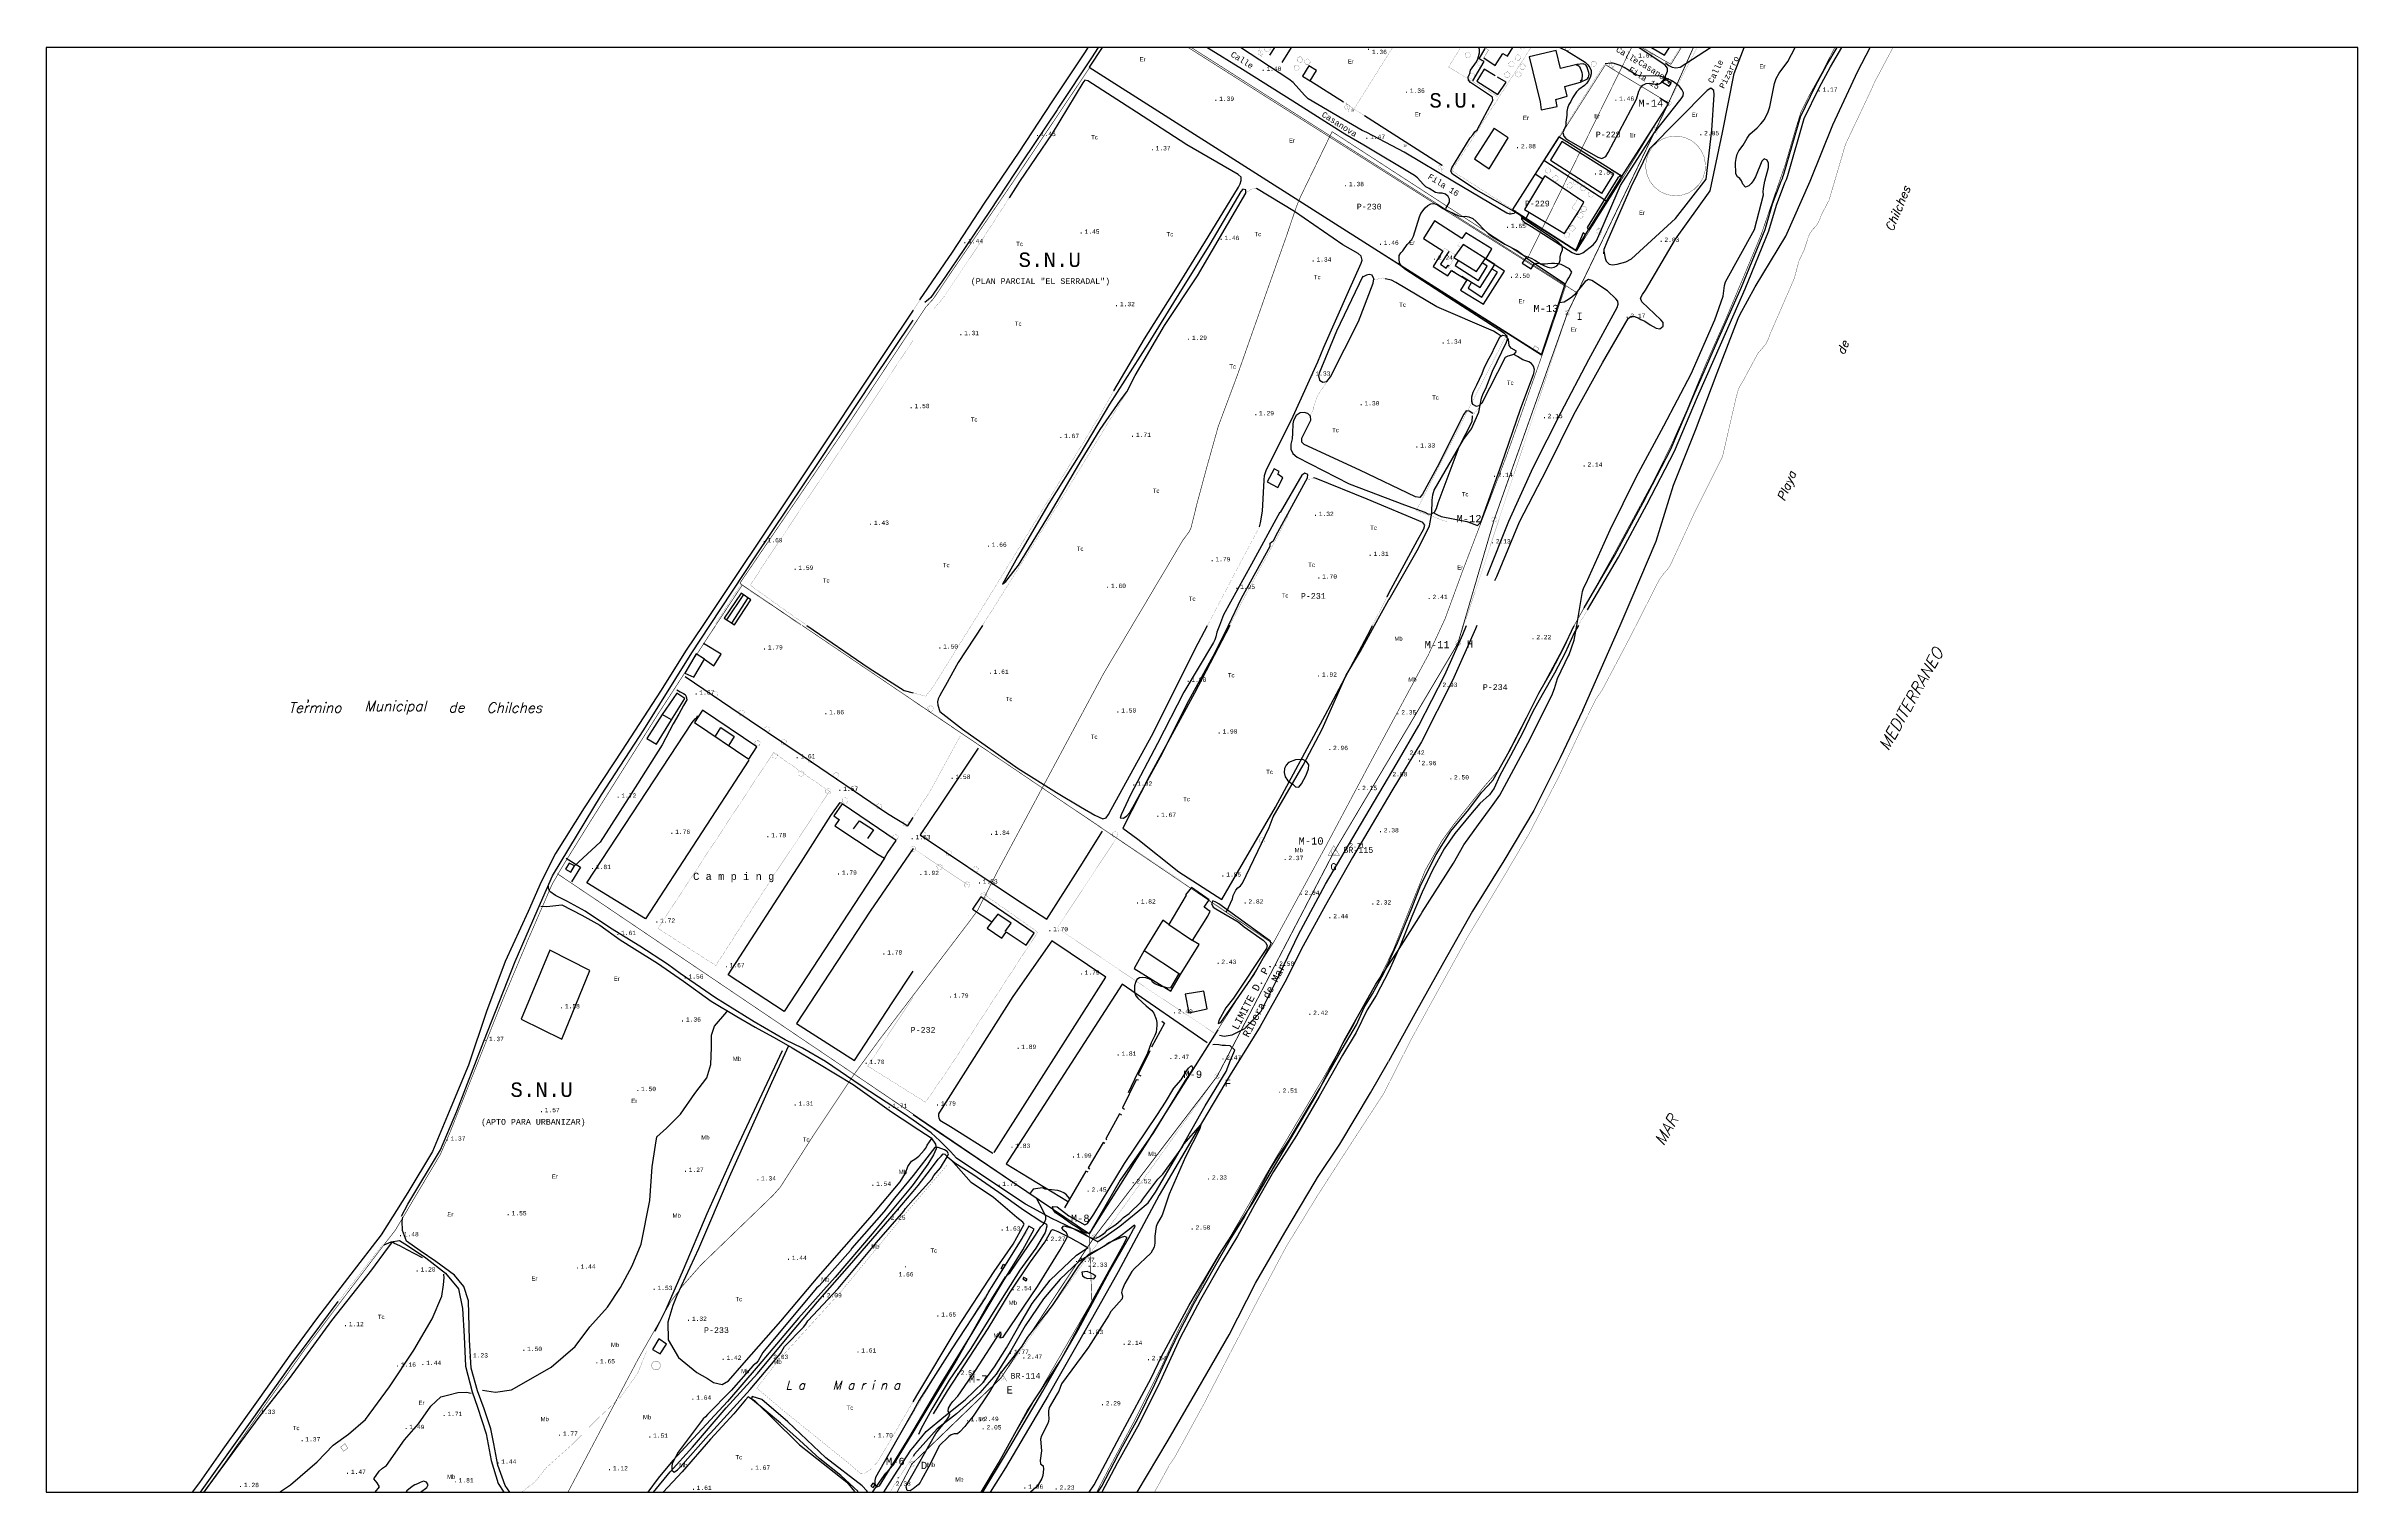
# Model space of a CAD drawing. Extents: x 742700 to 743500, y 4404700 to 4405200.
import ezdxf
from ezdxf.enums import TextEntityAlignment as Align

# ---------------------------------------------------------------- set-up
doc = ezdxf.new("R2010")
doc.units = 0
doc.header["$MEASUREMENT"] = 0
for name, color, linetype in [('10', 7, 'CONTINUOUS'), ('13', 7, 'CONTINUOUS'), ('14', 7, 'CONTINUOUS'), ('18', 7, 'CONTINUOUS'), ('2', 7, 'CONTINUOUS'), ('21', 7, 'CONTINUOUS'), ('24', 7, 'CONTINUOUS'), ('32', 7, 'CONTINUOUS'), ('33', 7, 'CONTINUOUS'), ('34', 7, 'CONTINUOUS'), ('41', 7, 'CONTINUOUS'), ('42', 7, 'CONTINUOUS'), ('45', 7, 'CONTINUOUS'), ('46', 7, 'CONTINUOUS'), ('50', 7, 'CONTINUOUS'), ('51', 7, 'CONTINUOUS'), ('54', 7, 'CONTINUOUS'), ('6', 7, 'CONTINUOUS'), ('7', 7, 'CONTINUOUS'), ('8', 7, 'CONTINUOUS')]:
    doc.layers.add(name, color=color, linetype=linetype)
doc.styles.add('ITALICC', font='italicc', dxfattribs={"height": 0.2})
doc.styles.add('MONOTXT', font='monotxt', dxfattribs={"height": 0.2})
doc.styles.get("Standard").update_dxf_attribs({"font": 'txt', "height": 0.2})

msp = doc.modelspace()

# ---------------------------------------------------------------- linework, layer by layer
at = {"layer": '10', "color": 7, "linetype": 'Continuous'}
for points, const_width in [([(743261.4599999998, 4405181.69), (743261.8899999999, 4405181.55), (743262.0799999998, 4405181.42), (743262.2099999998, 4405181.25), (743262.32, 4405181.04), (743262.35, 4405180.82), (743262.35, 4405180.61), (743262.16, 4405180.2), (743261.9699999999, 4405180.04), (743261.78, 4405179.93), (743261.57, 4405179.88), (743261.35, 4405179.88), (743261.13, 4405179.93), (743260.95, 4405180.04), (743260.76, 4405180.2), (743260.57, 4405180.61), (743260.5899999999, 4405181.04), (743260.7000000002, 4405181.25), (743260.84, 4405181.42), (743261.0299999998, 4405181.55), (743261.4599999998, 4405181.69)], 0.05), ([(743262.0799999998, 4405181.42), (743260.84, 4405180.15)], 0.05), ([(743260.86, 4405181.44), (743262.11, 4405180.15)], 0.05), ([(743226.5, 4405109.1), (743226.93, 4405108.96), (743227.12, 4405108.83), (743227.2500000001, 4405108.66), (743227.36, 4405108.45), (743227.3899999999, 4405108.23), (743227.3899999999, 4405108.02), (743227.2, 4405107.61), (743227.01, 4405107.45), (743226.82, 4405107.34), (743226.61, 4405107.29), (743226.39, 4405107.29), (743226.17, 4405107.34), (743225.99, 4405107.45), (743225.8, 4405107.61), (743225.6099999999, 4405108.02), (743225.6299999999, 4405108.45), (743225.7399999999, 4405108.66), (743225.88, 4405108.83), (743226.0700000002, 4405108.96), (743226.5, 4405109.1)], 0.05), ([(743227.12, 4405108.83), (743225.88, 4405107.560000001)], 0.05), ([(743225.9000000001, 4405108.85), (743227.1499999998, 4405107.560000001)], 0.05), ([(743201.1199999999, 4405037.560000001), (743201.5499999998, 4405037.42), (743201.74, 4405037.29), (743201.8699999999, 4405037.12), (743201.98, 4405036.91), (743202.01, 4405036.69), (743202.01, 4405036.48), (743201.8200000002, 4405036.07), (743201.6299999999, 4405035.91), (743201.4399999998, 4405035.8), (743201.23, 4405035.75), (743201.0099999999, 4405035.75), (743200.7899999998, 4405035.8), (743200.6099999999, 4405035.91), (743200.4199999998, 4405036.07), (743200.23, 4405036.48), (743200.25, 4405036.91), (743200.3599999999, 4405037.12), (743200.4999999999, 4405037.29), (743200.6899999998, 4405037.42), (743201.1199999999, 4405037.560000001)], 0.05), ([(743201.74, 4405037.29), (743200.4999999999, 4405036.02)], 0.05), ([(743200.52, 4405037.310000001), (743201.7699999998, 4405036.02)], 0.05), ([(743188.5599999998, 4404994.72), (743188.9899999999, 4404994.58), (743189.1800000002, 4404994.45), (743189.3099999998, 4404994.28), (743189.4199999998, 4404994.07), (743189.4500000002, 4404993.85), (743189.4500000002, 4404993.64), (743189.26, 4404993.23), (743189.07, 4404993.07), (743188.8799999999, 4404992.96), (743188.6700000002, 4404992.91), (743188.4500000002, 4404992.91), (743188.2299999999, 4404992.96), (743188.0499999998, 4404993.07), (743187.8599999999, 4404993.23), (743187.67, 4404993.64), (743187.69, 4404994.07), (743187.8, 4404994.28), (743187.9400000002, 4404994.45), (743188.1299999999, 4404994.58), (743188.5599999998, 4404994.72)], 0.05), ([(743189.1800000002, 4404994.45), (743187.9400000002, 4404993.18)], 0.05), ([(743187.9599999998, 4404994.47), (743189.2099999998, 4404993.18)], 0.05), ([(743143.6099999999, 4404920.33), (743145.61, 4404923.8)], 0.1), ([(743143.6099999999, 4404920.34), (743147.6099999999, 4404920.34)], 0.1), ([(743145.5799999998, 4404922.38), (743146.0099999999, 4404922.24), (743146.2, 4404922.11), (743146.3299999998, 4404921.94), (743146.4399999998, 4404921.73), (743146.47, 4404921.51), (743146.47, 4404921.3), (743146.28, 4404920.89), (743146.0899999999, 4404920.73), (743145.9, 4404920.62), (743145.69, 4404920.57), (743145.4699999999, 4404920.57), (743145.25, 4404920.62), (743145.0699999998, 4404920.73), (743144.88, 4404920.89), (743144.69, 4404921.3), (743144.7099999998, 4404921.73), (743144.82, 4404921.94), (743144.9599999998, 4404922.11), (743145.1499999998, 4404922.24), (743145.5799999998, 4404922.38)], 0.05), ([(743146.2, 4404922.11), (743144.9599999998, 4404920.84)], 0.05), ([(743144.9799999999, 4404922.13), (743146.23, 4404920.84)], 0.05), ([(743147.6099999999, 4404920.33), (743145.61, 4404923.8)], 0.1), ([(743105.24, 4404844.89), (743105.67, 4404844.75), (743105.86, 4404844.62), (743105.9900000001, 4404844.45), (743106.0999999999, 4404844.24), (743106.1299999999, 4404844.02), (743106.1299999999, 4404843.81), (743105.94, 4404843.4), (743105.75, 4404843.24), (743105.56, 4404843.13), (743105.3499999999, 4404843.08), (743105.13, 4404843.08), (743104.91, 4404843.13), (743104.7299999999, 4404843.24), (743104.54, 4404843.4), (743104.3499999999, 4404843.81), (743104.3699999999, 4404844.24), (743104.4799999999, 4404844.45), (743104.6199999999, 4404844.62), (743104.8100000002, 4404844.75), (743105.24, 4404844.89)], 0.05), ([(743105.86, 4404844.62), (743104.6199999999, 4404843.35)], 0.05), ([(743104.64, 4404844.64), (743105.8899999999, 4404843.35)], 0.05), ([(743062.7199999999, 4404789.26), (743063.15, 4404789.12), (743063.3399999999, 4404788.99), (743063.4699999999, 4404788.82), (743063.5799999998, 4404788.61), (743063.6099999999, 4404788.39), (743063.6099999999, 4404788.18), (743063.4199999998, 4404787.77), (743063.2299999999, 4404787.61), (743063.04, 4404787.5), (743062.8299999998, 4404787.45), (743062.6099999999, 4404787.45), (743062.3899999999, 4404787.5), (743062.2099999998, 4404787.61), (743062.0199999998, 4404787.77), (743061.83, 4404788.18), (743061.8499999999, 4404788.61), (743061.9599999998, 4404788.82), (743062.0999999999, 4404788.99), (743062.29, 4404789.12), (743062.7199999999, 4404789.26)], 0.05), ([(743063.3399999999, 4404788.99), (743062.0999999999, 4404787.72)], 0.05), ([(743062.1199999999, 4404789.01), (743063.37, 4404787.72)], 0.05), ([(743028.4200000002, 4404738.4), (743030.4199999998, 4404741.87)], 0.1), ([(743028.4200000002, 4404738.41), (743032.42, 4404738.41)], 0.1), ([(743030.39, 4404740.45), (743030.82, 4404740.31), (743031.0099999999, 4404740.18), (743031.14, 4404740.01), (743031.25, 4404739.8), (743031.2799999998, 4404739.58), (743031.2799999998, 4404739.37), (743031.0899999999, 4404738.96), (743030.9, 4404738.8), (743030.7099999998, 4404738.69), (743030.4999999999, 4404738.64), (743030.28, 4404738.64), (743030.06, 4404738.69), (743029.88, 4404738.8), (743029.69, 4404738.96), (743029.5, 4404739.37), (743029.5200000001, 4404739.8), (743029.6299999999, 4404740.01), (743029.77, 4404740.18), (743029.9599999998, 4404740.31), (743030.39, 4404740.45)], 0.05), ([(743031.0099999999, 4404740.18), (743029.77, 4404738.91)], 0.05), ([(743029.79, 4404740.2), (743031.04, 4404738.91)], 0.05), ([(743032.42, 4404738.4), (743030.4199999998, 4404741.87)], 0.1), ([(742999.5799999998, 4404710.72), (743000.01, 4404710.58), (743000.2000000002, 4404710.45), (743000.3299999998, 4404710.28), (743000.44, 4404710.07), (743000.4699999999, 4404709.85), (743000.4699999999, 4404709.64), (743000.28, 4404709.23), (743000.09, 4404709.07), (742999.8999999998, 4404708.96), (742999.6900000002, 4404708.91), (742999.4699999999, 4404708.91), (742999.25, 4404708.96), (742999.07, 4404709.07), (742998.8799999999, 4404709.23), (742998.69, 4404709.64), (742998.7099999998, 4404710.07), (742998.8200000002, 4404710.28), (742998.9599999998, 4404710.45), (742999.15, 4404710.58), (742999.5799999998, 4404710.72)], 0.05), ([(743000.2000000002, 4404710.45), (742998.9599999998, 4404709.18)], 0.05), ([(742998.98, 4404710.47), (743000.2299999999, 4404709.18)], 0.05)]:
    msp.add_lwpolyline(points, dxfattribs=dict(at, const_width=const_width))
at = {"layer": '13', "color": 3, "linetype": 'Continuous'}
for points, const_width in [([(743270.08, 4405200), (743261.4899999999, 4405180.8), (743226.53, 4405108.2), (743201.15, 4405036.67), (743190.36, 4404999.89)], 0.3), ([(743261.4899999999, 4405180.8), (743271.34, 4405200)], 0.05), ([(743226.53, 4405108.2), (743190.77, 4405000.44)], 0.05), ([(743000.0000000001, 4404710.21), (743030.4199999998, 4404739.560000001), (743062.7499999999, 4404788.37), (743105.27, 4404844), (743145.61, 4404921.49), (743188.5799999998, 4404993.83), (743190.39, 4405000)], 0.3), ([(743188.5799999998, 4404993.83), (743190.63, 4405000)], 0.05), ([(743030.4199999998, 4404739.560000001), (743105.27, 4404844)], 0.05), ([(742994.42, 4404700), (742999.61, 4404709.83), (743000.0000000001, 4404710.21)], 0.3)]:
    msp.add_lwpolyline(points, dxfattribs=dict(at, const_width=const_width))
at = {"layer": '14', "color": 1, "linetype": 'Continuous', "const_width": 0.2}
msp.add_lwpolyline([(743096.24, 4405200), (743230.13, 4405114.87)], dxfattribs=at)
at = {"layer": '18', "color": 3, "linetype": 'Continuous', "const_width": 0.2}
for points in [[(743248.67, 4405200), (743248.56, 4405199.75), (743212.6599999998, 4405126.95), (743145.0299999998, 4405170.85), (743134.01, 4405148.16), (743132.7399999999, 4405145.06), (743129.14, 4405134.46), (743122.1399999999, 4405114.73), (743112.3100000002, 4405086.79), (743105.6199999999, 4405068.85), (743101.7099999998, 4405054.9), (743098.32, 4405042.34), (743096.17, 4405033.64), (743095.5399999998, 4405032.38), (743093.3399999999, 4405029.4), (743076.1299999999, 4405000.46)], [(743000.0000000001, 4404871.91), (743019.4699999999, 4404897.48), (743022.3000000002, 4404901.32), (743029.5, 4404915.39), (743065.88, 4404983.23), (743076.1299999999, 4405000.46)], [(742880.53, 4404700), (742904.85, 4404746.11), (742913.3599999999, 4404761.04), (742916.2099999998, 4404766.07), (742919.9899999999, 4404771.16), (742926.58, 4404778.66), (742951.51, 4404802.75), (742954.0099999999, 4404805.55), (742966.01, 4404824.28), (742979.63, 4404844.69), (742988.17, 4404856.37), (743000.0000000001, 4404871.91)]]:
    msp.add_lwpolyline(points, dxfattribs=at)
at = {"layer": '2', "color": 7, "linetype": 'Continuous'}
msp.add_3dface([(743500, 4404700), (743500, 4405200), (742700, 4405200), (742700, 4404700)], dxfattribs=at)
at = {"layer": '21', "color": 30, "linetype": 'Continuous'}
msp.add_line((743007.5, 4404819.28, 2), (743000.0000000001, 4404809.58, 2), dxfattribs=at)
for points, elevation in [([(743164.8299999998, 4405009.01), (743174.94, 4405026.71), (743178.74, 4405034.48), (743179.57, 4405038.87), (743179.6099999999, 4405043.38), (743179.8899999999, 4405045.2), (743180.37, 4405046.84), (743190.5500000002, 4405064.27), (743193.32, 4405067.99), (743195.8, 4405073.75), (743196.7099999998, 4405078.57), (743197.3200000002, 4405080.29), (743198.2399999999, 4405081.99), (743200.5099999999, 4405087.94), (743205.43, 4405098), (743205.71, 4405098.99), (743205.5899999999, 4405100.1), (743204.7299999999, 4405101.03), (743186.9599999998, 4405112.39), (743170.16, 4405123.3), (743170.16, 4405123.3), (743169, 4405124.35), (743168.3, 4405125.44), (743168.18, 4405126.7), (743168.28, 4405127.97), (743168.8499999999, 4405128.9), (743169.56, 4405129.62), (743170.9799999999, 4405131.85), (743172.5799999998, 4405133.58), (743173.2199999999, 4405134.67), (743175.2499999999, 4405141.41), (743175.7199999999, 4405142.57), (743177.23, 4405144.47), (743178.1499999998, 4405145.29), (743179.1700000002, 4405145.89), (743180.32, 4405146.03), (743181.48, 4405145.49), (743183.51, 4405144.27), (743188.9099999998, 4405141.66), (743190.07, 4405141.51), (743191.19, 4405141.59), (743192.4, 4405141.41), (743193.68, 4405140.75), (743194.93, 4405139.78), (743196.0799999998, 4405138.63), (743197.0599999998, 4405137.44), (743199.28, 4405135.36), (743200.5899999999, 4405134.44), (743204.79, 4405131.89), (743209.1299999999, 4405129.71), (743211.4, 4405127.97), (743213.9199999998, 4405127.04), (743215.19, 4405126.41), (743217.4099999998, 4405124.98), (743218.53, 4405124.41), (743219.6899999998, 4405123.99), (743220.8299999998, 4405123.78), (743221.8899999999, 4405123.91), (743222.84, 4405124.4), (743223.5600000002, 4405125.31), (743223.92, 4405126.36), (743223.9999999999, 4405127.48), (743224.2, 4405128.58), (743224.78, 4405129.94), (743224.65, 4405131.3), (743223.4999999999, 4405132.36), (743222.45, 4405133.13), (743211.2499999999, 4405140.7), (743210.5799999998, 4405141.5), (743209.6999999998, 4405142.25), (743194.8399999999, 4405150.75), (743186.7, 4405156.19), (743186.0799999998, 4405157.22), (743186.44, 4405158.34), (743192.8399999999, 4405168.73), (743193.68, 4405169.72), (743194.3899999999, 4405170.79), (743195.18, 4405171.5), (743200.7099999998, 4405181.58), (743200.55, 4405182.73), (743192.9799999999, 4405187.82), (743192.2099999998, 4405188.63), (743192.1600000001, 4405189.81), (743192.75, 4405191.01), (743192.9699999999, 4405192.07), (743195.05, 4405195.05), (743195.5, 4405196), (743196.07, 4405198.15), (743195.9999999999, 4405199.26), (743195.7599999999, 4405200)], 2), ([(743223.8499999999, 4405200), (743224.1100000001, 4405199.84), (743226.2099999998, 4405198.77), (743232.6399999999, 4405194.86), (743233.4999999999, 4405194.02), (743234.2, 4405193.05), (743234.64, 4405191.99), (743234.67, 4405190.82), (743234.29, 4405189.64), (743233.78, 4405188.57), (743233.18, 4405187.67), (743232.3299999998, 4405186.86), (743230.47, 4405185.45), (743229.5899999999, 4405184.59), (743228.28, 4405182.5), (743227.6900000002, 4405181.27), (743226.9799999999, 4405180.27), (743226.45, 4405178.94), (743226.31, 4405177.77), (743226.3199999998, 4405176.59), (743225.9599999998, 4405174.14), (743225.95, 4405172.98), (743224.93, 4405170.54), (743225.2599999999, 4405169.33), (743225.93, 4405168.45), (743226.9699999999, 4405167.74), (743237.04, 4405162.01), (743238.4, 4405161.52), (743239.7499999999, 4405162.29), (743240.5799999998, 4405163.58), (743250.3899999999, 4405182.11), (743251.2000000002, 4405184.91), (743251.78, 4405186.05), (743252.62, 4405186.98), (743253.7599999999, 4405187.52), (743254.82, 4405187.65), (743256.84, 4405187.29), (743257.87, 4405187.27), (743258.8399999999, 4405187.61), (743259.48, 4405188.43), (743260.6600000001, 4405190.62), (743261.05, 4405191.72), (743261.1199999999, 4405192.76), (743260.3399999999, 4405193.88), (743251.2099999998, 4405200)], 2), ([(743229.69, 4405000), (743231.6399999999, 4405011.74), (743232.16, 4405013.08), (743232.9400000002, 4405014.57), (743241.2099999998, 4405033.07), (743250.26, 4405051.27), (743259.8599999999, 4405069.03), (743269.3099999998, 4405087), (743277.5099999999, 4405105.73), (743280.3599999999, 4405113.96), (743280.81, 4405117.56), (743281.2199999999, 4405118.91), (743291.2000000002, 4405136.94), (743294.3699999999, 4405148.97), (743294.2199999999, 4405149.99), (743294.3199999998, 4405151.13), (743294.81, 4405153.73), (743296.0799999998, 4405158.44), (743296.05, 4405159.96), (743295.62, 4405161.01), (743294.5899999999, 4405161.48), (743293.7699999998, 4405160.59), (743291.56, 4405155.17), (743290.79, 4405153.86), (743290.0799999998, 4405152.92), (743289.23, 4405152.13), (743288.0899999999, 4405151.69), (743287.1899999998, 4405152.65), (743286.7599999999, 4405153.82), (743286.16, 4405154.64), (743285.31, 4405155.25), (743284.77, 4405156.29), (743284.69, 4405160.16), (743284.8599999999, 4405161.54), (743285.2, 4405163.01), (743285.79, 4405164.26), (743287.2799999998, 4405166.17), (743288.6500000001, 4405168.59), (743289.6099999999, 4405169.97), (743292.18, 4405172.2), (743293.43, 4405173.5), (743294.6299999999, 4405175.1), (743295.9699999999, 4405177.72), (743296.57, 4405179.44), (743298.17, 4405187.51), (743298.76, 4405189.23), (743299.7000000002, 4405191.03), (743302.7599999999, 4405195.11), (743305.3299999998, 4405200)], 2), ([(743244.67, 4405000), (743248.8499999999, 4405009.6), (743257.1399999999, 4405029.16), (743263.16, 4405048.560000001), (743270.83, 4405067.55), (743278.3499999999, 4405087.39), (743285.59, 4405106.18), (743286.14, 4405107.45), (743291.4699999999, 4405117.2), (743302.0399999998, 4405134.64), (743310.4699999999, 4405153.74), (743318.37, 4405173.22), (743326.9399999998, 4405191.73), (743331.2499999999, 4405200)], 1), ([(743159.7299999999, 4405000), (743164.5, 4405008.78), (743164.75, 4405009.23)], 2), ([(743108.5199999998, 4404900.88), (743110.61, 4404905.41), (743110.7999999998, 4404906.53), (743111.2, 4404907.48), (743111.7099999998, 4404908.38), (743112.4199999998, 4404909.2), (743113.32, 4404909.9), (743114.05, 4404910.8), (743123.2199999999, 4404930), (743124.6, 4404933.69), (743135.0000000001, 4404951.59), (743141.6299999999, 4404964.03), (743149.95, 4404982.74), (743154.91, 4404991.13), (743159.7299999999, 4405000)], 2), ([(743226.9200000002, 4404989.62), (743228.8299999998, 4404994.84), (743229.69, 4405000)], 2), ([(743231.85, 4404970.66), (743232.34, 4404971.88), (743240.8, 4404991.1), (743244.67, 4405000)], 1), ([(743060.9799999999, 4404700), (743062.6900000002, 4404702.63), (743072.57, 4404721.32), (743082.43, 4404739.51), (743085.97, 4404747), (743095.5599999998, 4404764.82), (743106.0099999999, 4404782.43), (743117.62, 4404800.23), (743128.44, 4404818.560000001), (743139.15, 4404836.69), (743140.4200000002, 4404839.05), (743149.7199999999, 4404857.19), (743160.17, 4404875.83), (743167.64, 4404887.12), (743175.63, 4404899.72), (743176.22, 4404900.8), (743187.0499999998, 4404917.75), (743190.5899999999, 4404924.11), (743195.7099999998, 4404931.15), (743200.8000000002, 4404938.07), (743203.1, 4404941.26), (743212.8, 4404959.29), (743221.1099999999, 4404975.71), (743221.9500000002, 4404978.14), (743223.09, 4404981.61), (743226.9200000002, 4404989.82)], 2), ([(743231.85, 4404970.66), (743223.92, 4404954.21), (743214.8299999998, 4404935.96), (743204.47, 4404918.560000001), (743193.65, 4404901.1), (743183.6199999999, 4404883.3), (743173.6700000002, 4404865.63), (743164.5799999998, 4404849.060000001)], 1), ([(743091.86, 4404879.310000001), (743089.14, 4404874.58), (743088.13, 4404874.42), (743087.1199999999, 4404874.75), (743085.9300000002, 4404875.01), (743083.92, 4404875.810000001), (743083.01, 4404876.37), (743082.4799999999, 4404877.27), (743081.5699999998, 4404877.7), (743080.5099999999, 4404878.04), (743079.3499999999, 4404878.17), (743078.3499999999, 4404878.03), (743077.5, 4404877.49), (743076.93, 4404876.44), (743076.69, 4404875.3), (743076.6399999999, 4404873.02), (743077.07, 4404871.84), (743077.78, 4404870.99), (743080.72, 4404868.310000001), (743082.6299999999, 4404866.75), (743083.3199999998, 4404865.84), (743084.1599999998, 4404863.68), (743084.41, 4404862.57), (743084.4, 4404861.5), (743084.11, 4404859.23), (743083.72, 4404858.09), (743082.4200000002, 4404855.49), (743081.17, 4404851.98), (743077.65, 4404844.99), (743074.4999999999, 4404838.24)], 2), ([(743077.53, 4404700), (743088.29, 4404718.08), (743098.6299999999, 4404735.9), (743109.39, 4404754.52), (743118.57, 4404772.33), (743128.6199999999, 4404789.9), (743139.15, 4404807.56), (743139.99, 4404809), (743147.6599999998, 4404820.5), (743158.28, 4404838.2), (743164.5799999998, 4404849.060000001)], 1), ([(743000.0000000001, 4404706.5), (743007.8399999999, 4404720.33), (743007.8399999999, 4404720.33), (743011.67, 4404725.14), (743012.38, 4404726.15), (743012.7399999999, 4404727.21), (743012.17, 4404728.1), (743012.2900000002, 4404729.17), (743013.0299999998, 4404730.51), (743013.7099999998, 4404731.47), (743015.55, 4404733.25), (743021.6499999998, 4404742.14), (743030.2199999999, 4404755.58), (743030.3799999999, 4404754.54), (743030.0300000001, 4404753.46), (743031.2299999999, 4404753.73), (743043.0199999998, 4404771.26), (743050.91, 4404783.89), (743053.0899999999, 4404787.79), (743053.52, 4404788.79), (743053.0699999998, 4404789.81), (743052.18, 4404790.55), (743051.4599999998, 4404791.39), (743052.2099999998, 4404792.23), (743055.51, 4404791.3), (743057.7999999998, 4404790.32), (743058.7199999999, 4404789.86), (743060.44, 4404788.63), (743061.45, 4404788.19), (743062.45, 4404787.92), (743063.55, 4404788.060000001), (743064.56, 4404788.53), (743066.54, 4404789.91), (743067.24, 4404790.79), (743070.2099999998, 4404792.73), (743072.0699999998, 4404794.31), (743072.8699999999, 4404795.12), (743074.75, 4404796.52), (743078.8999999998, 4404800.55), (743079.5299999998, 4404801.45), (743084.7, 4404808.33), (743086.4999999999, 4404810.14), (743091.2899999998, 4404816.78), (743093.2099999998, 4404819.59), (743093.7000000002, 4404820.47), (743099.5899999999, 4404827.13), (743099.2499999999, 4404825.81), (743094.2799999998, 4404816.06), (743088.64, 4404803.23), (743086.1700000002, 4404795.95), (743084.65, 4404793.12), (743084.1599999998, 4404792.01), (743083.68, 4404788.61), (743083.7099999998, 4404786.22), (743083.4099999998, 4404784.89), (743082.88, 4404783.8), (743082.25, 4404782.8), (743076.6099999999, 4404777.46), (743075.66, 4404776.39), (743073.34, 4404772.28), (743072.39, 4404770.12), (743072.1299999999, 4404769.12), (743072.4799999999, 4404768.05), (743072.42, 4404766.99), (743068.4500000002, 4404762.53), (743067.79, 4404761.36), (743060.69, 4404750.28), (743060.11, 4404749.43), (743051.38, 4404737.6), (743050.4599999998, 4404735.05), (743049.9099999998, 4404734.03), (743047.1299999999, 4404729.4), (743046.89, 4404728.15), (743046.8599999999, 4404726.83), (743046.98, 4404725.67), (743046.8699999999, 4404724.52), (743046.55, 4404723.560000001), (743044.4, 4404719.51), (743044.15, 4404718.45), (743044.4899999999, 4404714.33), (743043.9799999999, 4404710.97), (743044.15, 4404709.83), (743045.04, 4404709.22), (743045.12, 4404708.05), (743044.9699999999, 4404705.87), (743044.5799999998, 4404704.75), (743043.31, 4404702.57), (743042.45, 4404701.65), (743040.63, 4404700)], 2), ([(743000.0000000001, 4404801.19), (743006.5099999999, 4404808.39), (743007.19, 4404809.6), (743009.49, 4404812.24), (743011.8299999998, 4404816.05), (743012.3100000002, 4404817.08), (743011.7599999999, 4404817.97), (743010.84, 4404818.48), (743008.72, 4404819.28), (743007.5, 4404819.28)], 2), ([(743000.0000000001, 4404809.58), (742993.5500000002, 4404801.74), (742989.8799999999, 4404797.1), (742978.8100000002, 4404784.52), (742978.31, 4404783.64), (742967.55, 4404771.4), (742966.6099999999, 4404770.6), (742955.95, 4404757.99), (742947.99, 4404748.37), (742946.41, 4404745.560000001), (742945.6899999998, 4404744.74), (742944.7, 4404743.87), (742937.0899999999, 4404735.22), (742928.9, 4404726.96), (742928.1700000002, 4404726.12), (742927.3499999999, 4404725.44), (742918.6900000002, 4404713.86), (742916.6600000001, 4404709.95), (742916.49, 4404708.93), (742916.51, 4404707.68), (742917.3499999999, 4404707), (742918.4799999999, 4404707.78), (742919.38, 4404708.69), (742929.15, 4404719.76), (742929.9, 4404720.43), (742943.6, 4404735.59), (742954.1699999998, 4404748.05), (742955.5199999998, 4404750.49), (742962.1299999999, 4404757.19), (742962.8399999999, 4404758.17), (742963.5300000001, 4404759.4), (742974.0999999999, 4404770.59), (742987.31, 4404786.44), (742987.31, 4404786.44), (742996.7800000001, 4404797.26), (742997.3299999998, 4404798.24), (743000.0000000001, 4404801.19)], 2), ([(743000.0000000001, 4404720.7), (743004.17, 4404727.62), (743014.54, 4404744.86), (743025.13, 4404763.560000001), (743031.98, 4404774.53), (743032.7099999998, 4404775.3), (743033.5599999998, 4404776.05), (743042.19, 4404788.69), (743044.2299999999, 4404791.88), (743045.02, 4404792.66), (743045.65, 4404793.56), (743045.97, 4404794.58), (743045.9099999998, 4404795.67), (743045.3299999998, 4404796.59), (743044.9699999999, 4404797.66), (743042.7199999999, 4404801.8)], 2), ([(743054.1699999998, 4404801.68), (743053.06, 4404802.9), (743052.19, 4404803.61), (743051.1199999999, 4404804.1), (743050.16, 4404804.4), (743045.7499999999, 4404804.88), (743044.7499999999, 4404805.36), (743041.6199999999, 4404804.89), (743040.4999999999, 4404803.52)], 2), ([(743023.52, 4404700), (743029.57, 4404710.11), (743039.65, 4404728.28), (743051.06, 4404745.6), (743054.06, 4404751.04), (743061.2899999998, 4404764.78), (743062.49, 4404766.96), (743072.6399999999, 4404785.29), (743074.14, 4404788.13), (743073.16, 4404788.55), (743072, 4404788.19), (743068.04, 4404786.47), (743067.0799999998, 4404785.87), (743066.2599999999, 4404785.17), (743060.7499999999, 4404782.28), (743059.7599999999, 4404781.42), (743057.41, 4404778.61), (743048.0999999999, 4404764.65), (743039.4599999998, 4404753.58), (743037.66, 4404750.54), (743030.1900000002, 4404741.09), (743029.6, 4404740.05), (743026.4699999999, 4404734.82), (743020.8399999999, 4404726.35), (743018.5799999998, 4404723.68), (743017.9599999998, 4404722.77), (743016.1899999998, 4404720.95), (743015.3699999999, 4404720.24), (743014.26, 4404720.29)], 2), ([(742986.01, 4404700), (742990.59, 4404706.68), (742993.2799999998, 4404709.55), (743000.0000000001, 4404720.7)], 2), ([(743014.26, 4404720.29), (743013.1900000002, 4404719.84), (743012.3599999999, 4404719.27), (743009.0899999999, 4404716.1), (743005.9899999999, 4404710.01), (743002.9, 4404704.33), (743002.42, 4404703.45), (743001.7199999999, 4404702.55), (743000.0000000001, 4404701.25)], 2), ([(743000.0000000001, 4404701.25), (742999.01, 4404700.5), (742998.0099999999, 4404700.64), (742997.62, 4404701.73), (742997.8800000001, 4404702.76), (743000.0000000001, 4404706.5)], 2), ([(742829.5099999999, 4404700), (742831.7500000001, 4404701.7), (742832.1900000002, 4404702.65), (742831.64, 4404703.53), (742830.58, 4404703.84), (742829.45, 4404703.4), (742828.55, 4404702.94), (742827.5699999998, 4404702.6), (742826.6700000002, 4404702.07), (742824.8399999999, 4404700.53), (742824.4999999999, 4404700)], 2)]:
    msp.add_lwpolyline(points, dxfattribs=dict(at, elevation=elevation))
at = {"layer": '32', "color": 5, "linetype": 'Continuous', "const_width": 0.1}
for points in [[(743250.23, 4405000), (743257.7000000002, 4405014.73), (743258.45, 4405016.08), (743259.3299999998, 4405017.310000001), (743261.2399999999, 4405019.56), (743262.0799999998, 4405020.81), (743270.6900000002, 4405039.51), (743280.1399999999, 4405058.38), (743284.88, 4405078.89), (743285.59, 4405081.56), (743286.1699999998, 4405082.83), (743287.6199999999, 4405085.25), (743292.3599999999, 4405094.08), (743295.0799999998, 4405097.29), (743295.7199999999, 4405098.48), (743296.7499999999, 4405101.14), (743304.9099999998, 4405119.88), (743306.6799999998, 4405126.27), (743308.3499999999, 4405129.81), (743310.0400000002, 4405134.91), (743310.57, 4405135.89), (743311.21, 4405136.8), (743312.6899999998, 4405138.41), (743313.6499999998, 4405140.09), (743314.4599999998, 4405142.26), (743317.03, 4405147.19), (743322.7199999999, 4405166.49), (743331.5799999998, 4405185.24), (743332.78, 4405187.99), (743339.17, 4405200)], [(743238.5600000002, 4404977.74), (743248.02, 4404995.65), (743250.23, 4405000)], [(743238.5600000002, 4404977.74), (743236.29, 4404974.38), (743232.09, 4404965.9), (743223.3599999999, 4404947.38), (743213.4, 4404928.24), (743202.75, 4404910.16), (743192.07, 4404892.41), (743182.0899999999, 4404874.38), (743172.2499999999, 4404856.47), (743162.9299999998, 4404838.06), (743151.1, 4404819.93), (743140.01, 4404802.74), (743129.0799999998, 4404784.92), (743119.58, 4404767.03), (743110.08, 4404748.8), (743100.66, 4404730.56), (743090.53, 4404712.07), (743088.7499999999, 4404709.5), (743084.23, 4404701.26), (743083.5200000001, 4404700)]]:
    msp.add_lwpolyline(points, dxfattribs=at)
at = {"layer": '33', "color": 1, "linetype": 'Continuous', "const_width": 0.1}
for points, elevation in [([(743255.69, 4405165.28), (743257.44, 4405167.07), (743259.5600000002, 4405168.38), (743261.9299999998, 4405169.15), (743264.42, 4405169.32), (743266.8799999999, 4405168.9), (743269.17, 4405167.9), (743271.1499999998, 4405166.38), (743272.7, 4405164.43), (743273.7499999999, 4405162.17), (743274.23, 4405159.72), (743274.0999999999, 4405157.23), (743273.39, 4405154.84), (743272.12, 4405152.69), (743270.3699999999, 4405150.91), (743268.2499999999, 4405149.59), (743265.88, 4405148.83), (743263.39, 4405148.65), (743260.9300000002, 4405149.07), (743258.64, 4405150.07), (743256.66, 4405151.59), (743255.0999999999, 4405153.54), (743254.0600000002, 4405155.8), (743253.5799999998, 4405158.25), (743253.7, 4405160.74), (743254.42, 4405163.13), (743255.69, 4405165.28), (743255.69, 4405165.28)], 2.4), ([(743226.3199999998, 4405108.05), (743226.26, 4405108.01), (743226.2199999999, 4405107.96), (743226.18, 4405107.89), (743226.17, 4405107.83), (743226.17, 4405107.75), (743226.18, 4405107.69), (743226.2099999998, 4405107.62), (743226.26, 4405107.57), (743226.3199999998, 4405107.53), (743226.3799999999, 4405107.5), (743226.45, 4405107.49), (743226.52, 4405107.5), (743226.59, 4405107.53), (743226.6499999998, 4405107.560000001), (743226.7000000002, 4405107.62), (743226.7299999999, 4405107.68), (743226.75, 4405107.75), (743226.75, 4405107.82), (743226.7299999999, 4405107.89), (743226.7000000002, 4405107.95), (743226.6499999998, 4405108), (743226.5999999999, 4405108.05), (743226.53, 4405108.07), (743226.4599999998, 4405108.08), (743226.39, 4405108.07), (743226.3199999998, 4405108.05), (743226.3199999998, 4405108.05)], 2.55), ([(743188.1, 4404993.810000001), (743188.04, 4404993.75), (743188, 4404993.67), (743187.9799999999, 4404993.59), (743187.9799999999, 4404993.51), (743188, 4404993.42), (743188.0299999998, 4404993.35), (743188.0899999999, 4404993.28), (743188.16, 4404993.24), (743188.24, 4404993.2), (743188.32, 4404993.19), (743188.4099999998, 4404993.2), (743188.4899999999, 4404993.23), (743188.5599999998, 4404993.28), (743188.6199999999, 4404993.34), (743188.6599999998, 4404993.42), (743188.68, 4404993.5), (743188.68, 4404993.58), (743188.6599999998, 4404993.67), (743188.6199999999, 4404993.74), (743188.5599999998, 4404993.810000001), (743188.4899999999, 4404993.86), (743188.42, 4404993.89), (743188.3299999998, 4404993.9), (743188.2499999999, 4404993.89), (743188.17, 4404993.86), (743188.1, 4404993.810000001), (743188.1, 4404993.810000001)], 2.77), ([(742909.4899999999, 4404744), (742909.51, 4404743.63), (742909.6099999999, 4404743.27), (742909.8, 4404742.95), (742910.06, 4404742.69), (742910.37, 4404742.49), (742910.72, 4404742.38), (742911.0899999999, 4404742.35), (742911.4599999998, 4404742.41), (742911.8, 4404742.560000001), (742912.0899999999, 4404742.78), (742912.32, 4404743.07), (742912.4799999999, 4404743.41), (742912.55, 4404743.77), (742912.53, 4404744.14), (742912.43, 4404744.49), (742912.24, 4404744.81), (742911.98, 4404745.08), (742911.67, 4404745.27), (742911.3200000002, 4404745.39), (742910.9499999998, 4404745.42), (742910.5799999998, 4404745.36), (742910.2399999999, 4404745.21), (742909.9500000002, 4404744.98), (742909.7199999999, 4404744.7), (742909.56, 4404744.36), (742909.4899999999, 4404744), (742909.4899999999, 4404744)], 1.6)]:
    msp.add_lwpolyline(points, dxfattribs=dict(at, elevation=elevation))
at = {"layer": '33', "color": 5, "linetype": 'Continuous', "extrusion": (-0.043332736599638, 0.02163295979981928, 0.9988264558916559), "const_width": 0.05, "elevation": 63092.46460599999}
msp.add_lwpolyline([(-4273217.908584859, -1301112.677105719), (-4273149.351236572, -1301113.502996727), (-4273150.686006759, -1301102.353468103)], dxfattribs=at)
at = {"layer": '33', "color": 5, "linetype": 'Continuous', "extrusion": (0.3922373831964947, -0.2559563652977126, 0.8835361759921041), "const_width": 0.05, "elevation": -835984.765436}
msp.add_lwpolyline([(4094920.961350356, 1577034.346282403), (4094912.781900496, 1577034.346282403), (4094907.871276837, 1577034.517090118)], dxfattribs=at)
at = {"layer": '33', "color": 5, "linetype": 'Continuous', "const_width": 0.05}
for points, elevation in [([(743030.4599999998, 4404776.69), (743025.2199999999, 4404768.3), (743016.89, 4404754.99), (743005.52, 4404736.66), (743000.0000000001, 4404727.37)], 1.76), ([(742864.4699999999, 4404700), (742866.54, 4404701.63), (742869.0599999998, 4404703.49), (742872.97, 4404708.42), (742882.3000000002, 4404716.810000001), (742890.6899999998, 4404725.35), (742898.81, 4404733), (742904.7099999998, 4404741.2), (742907.8599999999, 4404749.05)], 1.18)]:
    msp.add_lwpolyline(points, dxfattribs=dict(at, elevation=elevation))
at = {"layer": '33', "color": 5, "linetype": 'Continuous', "extrusion": (0.4814850935948523, 0.8764110697906301, 0.008702953199906955), "const_width": 0.05, "elevation": 4218154.726455}
msp.add_lwpolyline([(1469689.061749037, -36709.6032395642), (1469687.21337137, -36709.6032395642), (1469685.763234827, -36709.3732308535)], dxfattribs=at)
at = {"layer": '33', "color": 5, "linetype": 'Continuous', "extrusion": (0.438923582318237, -0.26161583821087, 0.8595948127357156), "const_width": 0.05, "elevation": -826224.708312}
msp.add_lwpolyline([(4164027.511187218, 1389927.991472989), (4164011.525687008, 1389927.971902607), (4164005.646690494, 1389927.971902607)], dxfattribs=at)
at = {"layer": '33', "color": 5, "linetype": 'Continuous'}
msp.add_polyline3d([(742910.7799999998, 4404755.76, 1.08), (742914.56, 4404763.39, 1.02), (742920.5199999998, 4404777.09, 1.02), (742928.69, 4404796.51, 1.02), (742938.14, 4404817.2, 1.03), (742946.8, 4404835.89, 1.03), (742954.7899999998, 4404852.88, 1.03)], dxfattribs=at)
at = {"layer": '34', "color": 1, "linetype": 'Continuous', "elevation": 3.34}
msp.add_lwpolyline([(743255.52, 4405200), (743260.0700000002, 4405197.27), (743261.7499999999, 4405200)], dxfattribs=at)
at = {"layer": '34', "color": 1, "linetype": 'Continuous'}
msp.add_polyline3d([(743201.5, 4405190.13, 3.49), (743197.7099999998, 4405192.49, 3.54), (743195.0999999999, 4405188.34, 3.54), (743202.4400000002, 4405183.66, 3.54), (743205.2499999999, 4405188.01, 3.73), (743202.26, 4405189.7, 3.69)], dxfattribs=at)
at = {"layer": '41', "color": 7, "linetype": 'Continuous'}
for p, q in [((743148.98, 4405181.07, 2.06), (743137.3399999999, 4405188.41, 3.32)), ((743156.2499999999, 4405176.38, 1.86), (743183.0799999998, 4405159.26, 2.42))]:
    msp.add_line(p, q, dxfattribs=at)
at = {"layer": '41', "color": 1, "linetype": 'Continuous', "extrusion": (-0.533287248597892, -0.845934223496656, 0), "const_width": 0.05, "elevation": -4122793.414572}
msp.add_lwpolyline([(-1720489.579737746, 5.09), (-1720626.091533573, 2.29)], dxfattribs=at)
at = {"layer": '41', "color": 1, "linetype": 'Continuous', "extrusion": (0.5400996559703636, 0.8416010703538197, 0), "const_width": 0.05, "elevation": 4108779.475588}
msp.add_lwpolyline([(1753837.065117172, 2.61), (1753818.624075987, 3.12)], dxfattribs=at)
at = {"layer": '41', "color": 1, "linetype": 'Continuous', "extrusion": (-0.8436614877197547, 0.5368754922125711, 0), "const_width": 0.05, "elevation": 1738084.451303}
msp.add_lwpolyline([(-4115464.229708246, 3.35), (-4115471.791983036, 3.01)], dxfattribs=at)
at = {"layer": '41', "color": 1, "linetype": 'Continuous', "const_width": 0.05}
for points, elevation in [([(743165.9899999999, 4405200), (743152.73, 4405178.86)], 2.19), ([(743252.7399999999, 4405200), (743261.92, 4405194.29), (743265.55, 4405200)], 4.08), ([(743148.7599999999, 4405181.17), (743156.2499999999, 4405176.38)], 1.86)]:
    msp.add_lwpolyline(points, dxfattribs=dict(at, elevation=elevation))
at = {"layer": '41', "color": 1, "linetype": 'Continuous', "extrusion": (0.5390766997098405, 0.8422566781153751, 0), "const_width": 0.05, "elevation": 4110937.477115}
msp.add_lwpolyline([(1748796.520197424, 2.42), (1748784.184290485, 2.59)], dxfattribs=at)
at = {"layer": '41', "color": 1, "linetype": 'Continuous', "extrusion": (-0.0448379228012755, 0.02047617030058248, 0.9987844047284122), "const_width": 0.05, "elevation": 56881.26648099999}
msp.add_lwpolyline([(-4315856.227187288, -1152504.791750904), (-4315848.3109968, -1152505.806111867), (-4315846.051462192, -1152486.127509189)], dxfattribs=at)
at = {"layer": '41', "color": 1, "linetype": 'Continuous', "extrusion": (-0.000635397500013575, -0.0009982118000213265, 0.9999992999213646), "const_width": 0.05, "elevation": -4866.808658}
msp.add_lwpolyline([(743213.7217183394, 4405197.336623072), (743186.3116857484, 4405154.676601817), (743207.4416814832, 4405141.226595116)], dxfattribs=at)
at = {"layer": '41', "color": 1, "linetype": 'Continuous', "extrusion": (-0.5399420098920636, -0.8417022192876282, 0), "const_width": 0.05, "elevation": -4109168.045855}
msp.add_lwpolyline([(-1752963.149759667, 2.84), (-1752973.687928388, 2.81)], dxfattribs=at)
at = {"layer": '41', "color": 1, "linetype": 'Continuous', "extrusion": (0.01768367380022202, -0.01268590390015927, 0.9997631497125523), "const_width": 0.05, "elevation": -42737.750568}
msp.add_lwpolyline([(4012644.706389592, 1963411.412638199), (4012644.447999497, 1963415.548026277), (4012614.506303839, 1963413.71007602)], dxfattribs=at)
at = {"layer": '41', "color": 1, "linetype": 'Continuous', "extrusion": (0.502194614717712, 0.8647546293304992, 0), "const_width": 0.05, "elevation": 4182604.466558}
msp.add_lwpolyline([(1569576.458598866, 2.66), (1569572.376516065, 2.67)], dxfattribs=at)
at = {"layer": '41', "color": 3, "linetype": 'Continuous', "extrusion": (-0.01446199780065684, 0.00831740100037776, 0.9998608260454117), "const_width": 0.05, "elevation": 25895.703901}
msp.add_lwpolyline([(742955.6178755469, 4405084.977784634), (742944.5990280998, 4405067.927048797), (742933.4696136578, 4405051.246619589), (742933.4696136578, 4405051.246619589), (742931.989768447, 4405049.446503822), (742931.3398364288, 4405048.506458148), (742930.5399200987, 4405047.826385437), (742929.5700215484, 4405046.576311992)], dxfattribs=at)
at = {"layer": '41', "color": 3, "linetype": 'Continuous', "const_width": 0.05}
for points, elevation in [([(743118.8599999999, 4405151.17), (743117.8, 4405151.21), (743116.7199999999, 4405150.72), (743115.19, 4405149.77)], 1.45), ([(743163.44, 4405119.93), (743162.4599999998, 4405120.24), (743159.64, 4405119.53)], 1.97), ([(743020.1800000002, 4405000), (743022.48, 4405003.68), (743044.17, 4405038.98), (743064.8499999999, 4405073.02), (743069.4899999999, 4405081.21)], 1.68), ([(743073.37, 4405079.64), (743073.9400000002, 4405080.73)], 1.42), ([(743073.38, 4405079.74), (743060.2099999998, 4405058.17), (743043.41, 4405030.9), (743027.48, 4405005.41), (743023.9799999999, 4405000)], 1.56), ([(743196.2, 4405075.92), (743195.5799999998, 4405074.96), (743193.65, 4405072.65)], 2.43), ([(743138.68, 4405051.06), (743137.7599999999, 4405050.65), (743136.3, 4405050.52)], 1.74), ([(743126.5799999998, 4405031.53), (743127.9699999999, 4405034.39), (743129.45, 4405037.310000001), (743129.7599999999, 4405038.28), (743130.28, 4405039.35)], 1.73), ([(743159.0399999998, 4405000), (743164.0699999998, 4405009.96)], 1.99), ([(743011.6799999998, 4404813.12), (743000.0000000001, 4404799.49)], 1.84), ([(742981.68, 4404706.65), (742981.68, 4404706.65), (742981.9500000002, 4404706.49), (742983.1200000001, 4404706.6), (742985.1199999999, 4404707.77), (742987.55, 4404710.29), (742991.1499999998, 4404716.26), (743000.0000000001, 4404731.37)], 1.83)]:
    msp.add_lwpolyline(points, dxfattribs=dict(at, elevation=elevation))
at = {"layer": '41', "color": 3, "linetype": 'Continuous', "extrusion": (0.8353248095818637, -0.549756730288064, 0), "const_width": 0.05, "elevation": -1801086.307731}
msp.add_lwpolyline([(4088170.555085718, 1.59), (4088157.458383842, 1.58)], dxfattribs=at)
at = {"layer": '41', "color": 3, "linetype": 'Continuous', "extrusion": (-0.000893729199988174, 0.0002418147999968003, 0.9999995713867679), "const_width": 0.05, "elevation": 402.748101}
msp.add_lwpolyline([(742999.7046756773, 4405098.701400082), (742991.1746612093, 4405085.751403453), (742974.0846590974, 4405060.081402929), (742949.1346690619, 4405022.871398624), (742945.3446705753, 4405016.921397978), (742943.3046713901, 4405013.971397623), (742958.3746653716, 4405003.151401198), (742962.9246635544, 4405000.031402272)], dxfattribs=at)
at = {"layer": '41', "color": 3, "linetype": 'Continuous', "extrusion": (0.01253931710058365, -0.006001724400279352, 0.9999033677465409), "const_width": 0.05, "elevation": -17117.640236}
msp.add_lwpolyline([(743084.7071591286, 4405060.93206878), (743081.497411509, 4405055.921917431), (743080.3075050705, 4405052.711885688), (743080.2275113603, 4405051.571900198), (743078.927738966, 4405049.131786295)], dxfattribs=at)
at = {"layer": '41', "color": 1, "linetype": 'Continuous', "extrusion": (0.8492193516112891, -0.5280402379070195, 0), "const_width": 0.05, "elevation": -1694969.60526}
msp.add_lwpolyline([(4133262.81333084, 2.08), (4133257.302387183, 4.47)], dxfattribs=at)
at = {"layer": '41', "color": 3, "linetype": 'Continuous', "extrusion": (0.570973835800148, -0.2951606856000765, 0.7660737879001988), "const_width": 0.05, "elevation": -875889.409917}
msp.add_lwpolyline([(4254318.164341646, 1043944.513275617), (4254340.318603345, 1043944.342136683), (4254356.717506791, 1043944.093207325)], dxfattribs=at)
at = {"layer": '41', "color": 3, "linetype": 'Continuous', "extrusion": (0.0556038329005701, -0.03110423070031891, 0.997968306410232), "const_width": 0.05, "elevation": -95692.58700099999}
msp.add_lwpolyline([(4207208.801487826, 1498925.525649869), (4207183.722724702, 1498925.211738826), (4207172.920953558, 1498924.897827782)], dxfattribs=at)
at = {"layer": '41', "color": 1, "linetype": 'Continuous', "extrusion": (0.006679637699934847, 0.00847665429991732, 0.9999417626902465), "const_width": 0.05, "elevation": 42305.054187}
msp.add_lwpolyline([(742944.666162796, 4404799.648029233), (742923.7664954907, 4404813.758536189), (742914.7254948008, 4404799.648029233)], dxfattribs=at)
at = {"layer": '41', "color": 1, "linetype": 'Continuous', "extrusion": (0.842255933814026, -0.5390778626089773, 0), "const_width": 0.05, "elevation": -1748899.672135}
msp.add_lwpolyline([(4110635.216489215, 2.88), (4110623.474215159, 3)], dxfattribs=at)
at = {"layer": '41', "color": 3, "linetype": 'Continuous', "extrusion": (0.0001469604000073292, -0.0005022976000250504, 0.9999998630498717), "const_width": 0.05, "elevation": -2101.746805}
msp.add_lwpolyline([(742999.9917311526, 4404976.139991426), (743004.3417311056, 4404974.959991897), (743006.8617310786, 4404978.14999168), (743020.1717294654, 4404999.499994992)], dxfattribs=at)
at = {"layer": '41', "color": 1, "linetype": 'Continuous', "extrusion": (-0.5594802040937117, -0.8288437133906843, 0), "const_width": 0.05, "elevation": -4066728.674908}
msp.add_lwpolyline([(-1848664.789479604, 2.63), (-1848711.529292397, 2.68)], dxfattribs=at)
at = {"layer": '41', "color": 1, "linetype": 'Continuous', "extrusion": (0.8417587190969751, -0.53985392359806, 0), "const_width": 0.05, "elevation": -1752687.365708}
msp.add_lwpolyline([(4109002.093218874, 2.48), (4108919.848748544, 2.58)], dxfattribs=at)
at = {"layer": '41', "color": 1, "linetype": 'Continuous', "extrusion": (-0.4660965881133474, -0.6913424228197976, 0.5520866100158098), "const_width": 0.05, "elevation": -3391653.606863}
msp.add_lwpolyline([(-1846250.451075615, 2245765.624064024), (-1846330.673885011, 2245765.000403373), (-1846366.386067881, 2245765.036383795)], dxfattribs=at)
at = {"layer": '41', "color": 1, "linetype": 'Continuous', "extrusion": (0.01572404219973292, 0.0228783738996114, 0.999614592983021), "const_width": 0.05, "elevation": 112460.877881}
msp.add_lwpolyline([(1882767.447551637, -4049404.229605188), (1882689.653254494, -4049404.950043884), (1882618.491516586, -4049405.310263232)], dxfattribs=at)
at = {"layer": '41', "color": 1, "linetype": 'Continuous', "extrusion": (-0.01918984770040662, 0.01379238580029226, 0.9997207209211837), "const_width": 0.05, "elevation": 46497.995187}
msp.add_lwpolyline([(-4010538.735022602, -1966828.69885894), (-4010574.147289759, -1966830.814617616), (-4010573.378449458, -1966857.473176927)], dxfattribs=at)
at = {"layer": '41', "color": 3, "linetype": 'Continuous', "extrusion": (0.0001088192000003985, -0.0002086889000007642, 0.999999972303662), "const_width": 0.05, "elevation": -836.536371}
msp.add_lwpolyline([(742999.9954006152, 4404799.411340168), (742994.9154006451, 4404793.481340181), (742975.0954007625, 4404769.431340254), (742953.4854008905, 4404745.71134028), (742945.8954009354, 4404735.99134032), (742955.3254019676, 4404728.04133862), (742977.4754018367, 4404710.171339512), (742981.6754018118, 4404706.571339685)], dxfattribs=at)
at = {"layer": '41', "color": 1, "linetype": 'Continuous'}
for points in [[(743065.41, 4405200, 1.87), (743060.92, 4405193.17, 1.93), (743217.52, 4405093.67, 4.51), (743225.7399999999, 4405118.02, 4.48), (743215.0400000002, 4405125.14, 5.35)], [(743245.39, 4405155.33, 3.34), (743223.4400000002, 4405169.08, 2.85), (743207.4699999999, 4405143.89, 2.66), (743229.4, 4405129.82, 2.66), (743245.35, 4405155.28, 3.04), (743261.4199999998, 4405180.47, 2.89), (743258.41, 4405182.38, 2.86)], [(743000.0000000001, 4404830.78, 2.55), (743009.1700000002, 4404824.54, 2.55), (743061.0399999998, 4404789.41, 3.78), (743101.11, 4404852.94, 4.16)]]:
    msp.add_polyline3d(points, dxfattribs=at)
at = {"layer": '41', "color": 3, "linetype": 'Continuous'}
for points in [[(743069.4399999998, 4405081.14, 2.62), (743069.4500000002, 4405081.16, 1.62), (743080.1099999999, 4405099.1, 1.62), (743091.4699999999, 4405117.27, 1.61), (743102.1199999999, 4405134.46, 1.18), (743112.62, 4405151.61, 1.31), (743113.2599999999, 4405152.84, 1.36), (743113.5899999999, 4405153.92, 1.36), (743113.5099999999, 4405155.14, 1.36), (743112.56, 4405156.060000001, 1.36), (743094.75, 4405166.33, 1.39), (743077.3, 4405177.61, 1.39), (743060.4499999998, 4405188.43, 1.39), (743060.4499999998, 4405188.43, 1.39), (743059.4400000002, 4405188.62, 1.51), (743058.7199999999, 4405187.75, 1.55), (743048.0999999999, 4405170.22, 1.97), (743036.8299999998, 4405153.65, 2.06), (743033.3199999998, 4405148, 2.06)], [(743119.93, 4405034.05, 2.02), (743120.23, 4405035.49, 1.84), (743120.9899999999, 4405039.53, 1.84), (743121.46, 4405050.3, 1.65), (743121.6499999998, 4405051.83, 1.65), (743122.15, 4405053.54, 1.65), (743131.5100000001, 4405072.39, 1.65), (743140.05, 4405091.25, 1.66), (743142.1799999998, 4405096.32, 1.66), (743150.7099999998, 4405115.54, 1.44), (743155.1299999999, 4405125.36, 1.45), (743155.38, 4405126.42, 1.45), (743155.07, 4405127.810000001, 1.45), (743154.0999999999, 4405128.69, 1.45), (743148.75, 4405131.73, 1.45), (743131.9999999999, 4405143.21, 1.45), (743118.8599999999, 4405151.17, 1.45)], [(743203.4999999999, 4405100.13, 2.44), (743202.1700000002, 4405101.05, 2.44), (743200.8599999999, 4405101.78, 2.27), (743181.27, 4405110.18, 2.15), (743167.0799999998, 4405118.69, 2), (743165.57, 4405119.47, 2), (743163.44, 4405119.93, 1.97)], [(743180.3000000002, 4405038.87, 2.6), (743181.5099999999, 4405038.21, 2.58), (743182.7699999998, 4405037.66, 2.58), (743191.7099999998, 4405035.96, 2.45), (743192.9699999999, 4405035.48, 2.39), (743194.05, 4405034.97, 2.39), (743195.3399999999, 4405034.55, 2.39), (743196.4699999999, 4405035.71, 2.39), (743203.6699999998, 4405055.62, 2.4), (743210.2299999999, 4405074.77, 2.39), (743214.8299999998, 4405087.16, 2.51), (743215.0400000002, 4405088.55, 2.53), (743214.73, 4405089.7, 2.53), (743214.03, 4405090.62, 2.53), (743213.12, 4405091.17, 2.53), (743211.0499999998, 4405091.85, 2.44), (743209.18, 4405093.03, 2.44), (743208.19, 4405093.57, 2.44)], [(743164.06, 4405009.86, 1.42), (743164.7099999998, 4405011.09, 1.55), (743174.6, 4405029.45, 1.62), (743176.74, 4405033.43, 1.62), (743177.0799999998, 4405034.64, 1.62), (743176.42, 4405035.62, 1.62), (743157.1099999999, 4405043.64, 1.75), (743139.5499999998, 4405050.810000001, 1.83), (743138.5700000002, 4405051.02, 1.83)], [(742963.22, 4405000, 1.55), (742984.8200000002, 4404985.19, 1.54), (742996.9199999998, 4404977.48, 1.67), (743000.0000000001, 4404976.64, 1.67)], [(743023.9799999999, 4405000, 1.56), (743015.65, 4404987.13, 1.55), (743011.2700000001, 4404979.15, 1.54), (743009.8, 4404976.82, 1.49), (743009.0999999999, 4404975.55, 1.49), (743008.7099999998, 4404974.59, 1.51), (743008.45, 4404973.53, 1.51), (743008.52, 4404972.37, 1.51), (743009.2199999999, 4404970.24, 1.51), (743017.15, 4404964.03, 1.5), (743036.4, 4404950.53, 1.5), (743049.66, 4404942.14, 1.5), (743057.8999999998, 4404937.18, 1.53), (743062.89, 4404934.37, 1.54), (743065.65, 4404933.06, 1.54), (743066.8099999998, 4404933.43, 1.54), (743067.6199999999, 4404934.6, 1.54), (743068.59, 4404936.3, 1.54), (743083.07, 4404962.74, 1.54), (743097.6599999998, 4404991.89, 2.22), (743101.91, 4405000, 2.17)], [(743109.6199999999, 4405000, 1.81), (743097.38, 4404976.55, 1.75), (743081.8699999999, 4404947.89, 1.78), (743072.63, 4404929.77, 1.87), (743077.7399999999, 4404926, 1.87), (743092.03, 4404914.66, 1.86), (743106.81, 4404905.13, 1.98), (743110.7000000002, 4404911.72, 1.98), (743125.44, 4404937.04, 1.98), (743142.5899999999, 4404968.89, 1.99), (743158.2599999999, 4404998.46, 1.99), (743159.0399999998, 4405000, 1.99)], [(742851.03, 4404735.38, 1.38), (742851.03, 4404735.38, 1.38), (742855.43, 4404734.71, 1.38), (742860.9899999999, 4404735.5, 1.35), (742867.72, 4404739.23, 1.29), (742874.8, 4404743.3, 1.29), (742883.0600000002, 4404750.43, 1.29), (742888.0799999998, 4404757.25, 1.29), (742894.25, 4404764.09, 1.28), (742898.7199999999, 4404770.92, 1.28), (742902.7799999998, 4404778.39, 1.28), (742905.91, 4404785.92, 1.28), (742908.8799999999, 4404801, 1.28), (742909.6699999998, 4404812.62, 1.28), (742910.8599999999, 4404820.1, 1.19), (742911.3399999999, 4404823, 1.07), (742914.65, 4404825.98, 1.07), (742919.49, 4404830.82, 1.07), (742924.45, 4404837.98, 1.08), (742928.6499999998, 4404843.45, 1.08), (742930.0299999998, 4404848.05, 1.08), (742930.2599999999, 4404853.96, 1.14), (742930.23, 4404858.2, 1.14), (742931.23, 4404861.310000001, 1.14), (742935.5899999999, 4404866.24, 1.24), (742935.7999999998, 4404866.53, 1.63)], [(742956.8799999999, 4404854.560000001, 1.61), (742951.05, 4404841.71, 1.45), (742936.32, 4404809.04, 1.44), (742925.7, 4404784.3, 1.44), (742918.2700000001, 4404768.060000001, 1.44)], [(743000.0000000001, 4404814.92, 1.53), (743000.6499999998, 4404815.32, 1.56), (743002.03, 4404816.27, 1.56), (743003.82, 4404818.37, 1.56), (743004.43, 4404819.11, 1.56), (743004.9100000001, 4404820.08, 1.56), (743006.53, 4404822.42, 1.83)], [(742918.2700000001, 4404768.060000001, 1.44), (742918.2700000001, 4404768.060000001, 1.44), (742916.86, 4404764.61, 1.44), (742915.13, 4404758.94, 1.42), (742915.28, 4404752.74, 1.42), (742918.81, 4404746.6, 1.42), (742925.15, 4404741.44, 1.42), (742928.8499999999, 4404739.41, 1.42), (742930.99, 4404738.01, 1.42), (742933.9799999999, 4404737.29, 1.49), (742936.1199999999, 4404738.59, 1.49), (742941.5999999999, 4404744.83, 1.49), (742954.19, 4404759.24, 1.49), (742967.1900000002, 4404774.58, 1.5), (742985.1600000001, 4404795.1, 1.5), (742995.59, 4404807.46, 1.5), (742997.36, 4404810.49, 1.5), (742998.2, 4404812.73, 1.5), (742999.42, 4404814.57, 1.5), (743000.0000000001, 4404814.92, 1.53)], [(743000.0000000001, 4404731.37, 1.83), (743001.2499999999, 4404733.5, 1.83), (743015.2399999999, 4404756.78, 1.83), (743028.0999999999, 4404776.4, 1.73), (743034.63, 4404785.92, 1.73), (743038.4300000002, 4404792.84, 1.73), (743038.3799999999, 4404793.060000001, 1.73), (743038.04, 4404793.43, 1.73), (743035.95, 4404795.14, 1.73), (743027.8200000002, 4404802.01, 1.73), (743020.1199999999, 4404807.17, 1.74), (743013.18, 4404815.01, 2.02)], [(742830.1999999998, 4404781.13, 1.48), (742824.9200000002, 4404783.95, 1.48), (742822.37, 4404785.35, 1.47), (742820.5399999998, 4404786.12, 1.47), (742819.95, 4404786.42, 1.47), (742819.53, 4404786.34, 1.39), (742817.9899999999, 4404784.35, 1.33), (742812.54, 4404777.03, 1.3), (742798.7299999999, 4404759.43, 1.35), (742784.1099999999, 4404739.41, 1.39), (742773.9300000002, 4404726.46, 1.42), (742765.4999999999, 4404715.02, 1.34), (742756.31, 4404702.52, 1.42), (742754.58, 4404700, 1.36)], [(742780.72, 4404700, 1.29), (742784.57, 4404702.55, 1.29), (742793.7399999999, 4404710.61, 1.43), (742799.3299999998, 4404716.3, 1.43), (742804.64, 4404720.17, 1.43), (742810.4899999999, 4404725.15, 1.43), (742818.81, 4404736.48, 1.43), (742827.2299999999, 4404749.15, 1.43), (742833.55, 4404759.99, 1.22), (742836.9699999999, 4404767.86, 1.22), (742837.4400000002, 4404771.810000001, 1.27), (742837.76, 4404774.35, 1.42), (742837.6599999998, 4404775.25, 1.42), (742837.6599999998, 4404775.54, 1.43)], [(742813.82, 4404700, 1.59), (742815.2999999998, 4404701.93, 1.59), (742814.5799999998, 4404703.33, 1.59), (742813.3999999998, 4404704.7, 1.59), (742815.25, 4404707.29, 1.59), (742816.42, 4404708.41, 1.59), (742817.8, 4404709.24, 1.59), (742824.05, 4404718.12, 1.59), (742828.8100000002, 4404723.74, 1.59), (742833.0999999999, 4404729.79, 1.59), (742836.53, 4404733.09, 1.49), (742838.8499999999, 4404733.58, 1.32), (742842.4799999999, 4404734.52, 1.32), (742845.3999999998, 4404734.66, 1.32), (742847.11, 4404734.31, 1.38)], [(742980.8599999999, 4404700, 1.59), (742980.9099999998, 4404700.37, 1.59), (742979.5700000002, 4404701.57, 1.59), (742974.97, 4404705.86, 1.59), (742967.6900000002, 4404711.64, 1.71), (742960.75, 4404718.02, 1.7), (742954.15, 4404723.94, 1.64), (742949.15, 4404728.1, 1.64), (742944.4299999998, 4404731.97, 1.64), (742942.91, 4404733.03, 1.64), (742942.05, 4404731.95, 1.64), (742937.9199999998, 4404727.15, 1.64), (742929.8399999999, 4404718.34, 1.64), (742920.12, 4404707.05, 1.64), (742913.5200000001, 4404700, 1.69)]]:
    msp.add_polyline3d(points, dxfattribs=at)
at = {"layer": '42', "color": 3, "linetype": 'Continuous', "const_width": 0.05}
for points, elevation in [([(743123.3000000002, 4405198.810000001), (743122.8899999999, 4405198.54), (743122.62, 4405198.54), (743122.36, 4405198.69), (743122.0799999998, 4405198.69), (743121.85, 4405198.85), (743121.7199999999, 4405199.15), (743121.79, 4405199.48), (743121.6900000002, 4405199.74), (743121.7399999999, 4405199.99), (743121.7399999999, 4405200)], 3.32), ([(743123.3599999999, 4405200), (743123.5, 4405199.92), (743123.64, 4405199.63), (743123.58, 4405199.25), (743123.37, 4405199.05), (743123.3000000002, 4405198.810000001)], 3.32), ([(743211.4499999998, 4405199.62), (743211.04, 4405199.35), (743210.77, 4405199.35), (743210.5099999999, 4405199.5), (743210.2299999999, 4405199.5), (743209.9999999999, 4405199.66), (743209.87, 4405199.96), (743209.87, 4405200)], 3.67), ([(743211.66, 4405200), (743211.52, 4405199.86), (743211.4499999998, 4405199.62)], 3.67), ([(743227.2500000001, 4405199.21), (743226.8399999999, 4405198.94), (743226.57, 4405198.94), (743226.31, 4405199.09), (743226.0299999998, 4405199.09), (743225.8, 4405199.25), (743225.67, 4405199.55), (743225.7399999999, 4405199.88), (743225.69, 4405200)], 3.93), ([(743227.5799999998, 4405200), (743227.53, 4405199.65), (743227.32, 4405199.45), (743227.2500000001, 4405199.21)], 3.93), ([(743133.48, 4405192.21), (743133.07, 4405191.94), (743132.8000000002, 4405191.94), (743132.54, 4405192.09), (743132.2599999999, 4405192.09), (743132.03, 4405192.25), (743131.9, 4405192.55), (743131.9699999999, 4405192.88), (743131.87, 4405193.14), (743131.9199999998, 4405193.39), (743132.13, 4405193.62), (743132.4299999998, 4405193.67), (743132.64, 4405193.88), (743132.9899999999, 4405193.91), (743133.2699999998, 4405193.77), (743133.44, 4405193.46), (743133.68, 4405193.32), (743133.8200000002, 4405193.03), (743133.7599999999, 4405192.65), (743133.5500000002, 4405192.45), (743133.48, 4405192.21)], 3.97), ([(743134.5899999999, 4405195.05), (743134.18, 4405194.78), (743133.91, 4405194.78), (743133.65, 4405194.93), (743133.3699999999, 4405194.93), (743133.14, 4405195.09), (743133.0099999999, 4405195.39), (743133.08, 4405195.72), (743132.9799999999, 4405195.98), (743133.0299999998, 4405196.23), (743133.24, 4405196.46), (743133.5399999998, 4405196.51), (743133.75, 4405196.72), (743134.1, 4405196.75), (743134.3799999999, 4405196.61), (743134.5499999998, 4405196.3), (743134.79, 4405196.16), (743134.93, 4405195.87), (743134.87, 4405195.49), (743134.66, 4405195.29), (743134.5899999999, 4405195.05)], 3.97), ([(743137.16, 4405194.33), (743136.7499999999, 4405194.060000001), (743136.4799999999, 4405194.060000001), (743136.22, 4405194.21), (743135.9400000002, 4405194.21), (743135.71, 4405194.37), (743135.58, 4405194.67), (743135.6499999998, 4405195), (743135.55, 4405195.26), (743135.6, 4405195.51), (743135.81, 4405195.74), (743136.11, 4405195.79), (743136.32, 4405196), (743136.6699999998, 4405196.03), (743136.9500000002, 4405195.89), (743137.12, 4405195.58), (743137.36, 4405195.44), (743137.5, 4405195.15), (743137.44, 4405194.77), (743137.2299999999, 4405194.57), (743137.16, 4405194.33)], 4.32), ([(743192.6499999998, 4405196.61), (743192.24, 4405196.34), (743191.97, 4405196.34), (743191.7099999998, 4405196.49), (743191.4299999998, 4405196.49), (743191.2, 4405196.65), (743191.07, 4405196.95), (743191.14, 4405197.28), (743191.0399999998, 4405197.54), (743191.0899999999, 4405197.79), (743191.3000000002, 4405198.02), (743191.5999999999, 4405198.07), (743191.8100000002, 4405198.28), (743192.1600000001, 4405198.31), (743192.44, 4405198.17), (743192.6099999999, 4405197.86), (743192.85, 4405197.72), (743192.99, 4405197.43), (743192.93, 4405197.05), (743192.7199999999, 4405196.85), (743192.6499999998, 4405196.61)], 2.87), ([(743196.97, 4405193.81), (743196.5600000002, 4405193.54), (743196.2899999998, 4405193.54), (743196.03, 4405193.69), (743195.7499999999, 4405193.69), (743195.5199999998, 4405193.85), (743195.39, 4405194.15), (743195.46, 4405194.48), (743195.36, 4405194.74), (743195.41, 4405194.99), (743195.62, 4405195.22), (743195.92, 4405195.27), (743196.13, 4405195.48), (743196.48, 4405195.51), (743196.76, 4405195.37), (743196.93, 4405195.060000001), (743197.17, 4405194.92), (743197.3099999998, 4405194.63), (743197.25, 4405194.25), (743197.0399999998, 4405194.05), (743196.97, 4405193.81)], 3.66), ([(743207.78, 4405193.49), (743207.3699999999, 4405193.22), (743207.1, 4405193.22), (743206.84, 4405193.37), (743206.5599999998, 4405193.37), (743206.33, 4405193.53), (743206.2, 4405193.83), (743206.2699999998, 4405194.16), (743206.1700000002, 4405194.42), (743206.22, 4405194.67), (743206.43, 4405194.9), (743206.73, 4405194.95), (743206.94, 4405195.16), (743207.2899999998, 4405195.19), (743207.57, 4405195.05), (743207.7399999999, 4405194.74), (743207.9799999999, 4405194.6), (743208.12, 4405194.310000001), (743208.06, 4405193.93), (743207.85, 4405193.73), (743207.78, 4405193.49)], 3.67), ([(743209.95, 4405195.73), (743209.54, 4405195.46), (743209.2699999998, 4405195.46), (743209.0099999999, 4405195.61), (743208.7299999999, 4405195.61), (743208.4999999999, 4405195.77), (743208.37, 4405196.07), (743208.44, 4405196.4), (743208.34, 4405196.66), (743208.3899999999, 4405196.91), (743208.5999999999, 4405197.14), (743208.8999999998, 4405197.19), (743209.11, 4405197.4), (743209.4599999998, 4405197.43), (743209.7399999999, 4405197.29), (743209.91, 4405196.98), (743210.15, 4405196.84), (743210.2900000002, 4405196.55), (743210.2299999999, 4405196.17), (743210.02, 4405195.97), (743209.95, 4405195.73)], 3.67), ([(743211.6199999999, 4405192.6), (743211.2099999998, 4405192.33), (743210.9399999998, 4405192.33), (743210.68, 4405192.48), (743210.4, 4405192.48), (743210.17, 4405192.64), (743210.0400000002, 4405192.94), (743210.1099999999, 4405193.27), (743210.0099999999, 4405193.53), (743210.0600000002, 4405193.78), (743210.2699999998, 4405194.01), (743210.5700000002, 4405194.060000001), (743210.7799999998, 4405194.27), (743211.1299999999, 4405194.3), (743211.41, 4405194.16), (743211.5799999998, 4405193.85), (743211.8200000002, 4405193.71), (743211.9599999998, 4405193.42), (743211.9000000001, 4405193.04), (743211.69, 4405192.84), (743211.6199999999, 4405192.6)], 3.59), ([(743236.2099999998, 4405193.56), (743235.8, 4405193.29), (743235.5299999998, 4405193.29), (743235.27, 4405193.44), (743234.99, 4405193.44), (743234.7599999999, 4405193.6), (743234.6300000001, 4405193.9), (743234.7, 4405194.23), (743234.5999999999, 4405194.49), (743234.6499999998, 4405194.74), (743234.8599999999, 4405194.97), (743235.16, 4405195.02), (743235.3699999999, 4405195.23), (743235.7199999999, 4405195.26), (743236, 4405195.12), (743236.17, 4405194.81), (743236.41, 4405194.67), (743236.5499999998, 4405194.38), (743236.49, 4405194), (743236.28, 4405193.8), (743236.2099999998, 4405193.56)], 3.93), ([(743194.09, 4405189.43), (743193.68, 4405189.16), (743193.4099999998, 4405189.16), (743193.1499999998, 4405189.310000001), (743192.87, 4405189.310000001), (743192.6399999999, 4405189.47), (743192.51, 4405189.77), (743192.5799999998, 4405190.1), (743192.48, 4405190.36), (743192.5299999998, 4405190.61), (743192.74, 4405190.84), (743193.0399999998, 4405190.89), (743193.25, 4405191.1), (743193.6, 4405191.13), (743193.8799999999, 4405190.99), (743194.05, 4405190.68), (743194.29, 4405190.54), (743194.4299999998, 4405190.25), (743194.3699999999, 4405189.87), (743194.16, 4405189.67), (743194.09, 4405189.43)], 3.44), ([(743206.2999999998, 4405189.84), (743205.89, 4405189.57), (743205.6199999999, 4405189.57), (743205.3599999999, 4405189.72), (743205.0799999998, 4405189.72), (743204.8499999999, 4405189.88), (743204.72, 4405190.18), (743204.79, 4405190.51), (743204.69, 4405190.77), (743204.7399999999, 4405191.02), (743204.9499999998, 4405191.25), (743205.2499999999, 4405191.3), (743205.4599999998, 4405191.51), (743205.81, 4405191.54), (743206.0899999999, 4405191.4), (743206.26, 4405191.09), (743206.4999999999, 4405190.95), (743206.6399999999, 4405190.66), (743206.5799999998, 4405190.28), (743206.37, 4405190.08), (743206.2999999998, 4405189.84)], 3.67), ([(743210.18, 4405189.93), (743209.7699999998, 4405189.66), (743209.4999999999, 4405189.66), (743209.2399999999, 4405189.81), (743208.96, 4405189.81), (743208.7299999999, 4405189.97), (743208.5999999999, 4405190.27), (743208.67, 4405190.6), (743208.57, 4405190.86), (743208.6199999999, 4405191.11), (743208.8299999998, 4405191.34), (743209.1299999999, 4405191.39), (743209.3399999999, 4405191.6), (743209.69, 4405191.63), (743209.9699999999, 4405191.49), (743210.14, 4405191.18), (743210.38, 4405191.04), (743210.5199999998, 4405190.75), (743210.46, 4405190.37), (743210.2499999999, 4405190.17), (743210.18, 4405189.93)], 3.59), ([(743220.4200000002, 4405156.7), (743220.0099999999, 4405156.43), (743219.74, 4405156.43), (743219.48, 4405156.58), (743219.2000000002, 4405156.58), (743218.97, 4405156.74), (743218.8399999999, 4405157.04), (743218.9099999998, 4405157.37), (743218.8100000002, 4405157.63), (743218.86, 4405157.88), (743219.07, 4405158.11), (743219.37, 4405158.16), (743219.5799999998, 4405158.37), (743219.9299999998, 4405158.4), (743220.21, 4405158.26), (743220.3800000001, 4405157.95), (743220.6199999999, 4405157.810000001), (743220.76, 4405157.52), (743220.7, 4405157.14), (743220.49, 4405156.94), (743220.4200000002, 4405156.7)], 5.35), ([(743223.02, 4405154), (743222.61, 4405153.73), (743222.3399999999, 4405153.73), (743222.08, 4405153.88), (743221.8, 4405153.88), (743221.5699999998, 4405154.04), (743221.4400000002, 4405154.34), (743221.51, 4405154.67), (743221.41, 4405154.93), (743221.4599999998, 4405155.18), (743221.67, 4405155.41), (743221.9699999999, 4405155.46), (743222.18, 4405155.67), (743222.53, 4405155.7), (743222.81, 4405155.56), (743222.9799999999, 4405155.25), (743223.2199999999, 4405155.11), (743223.3599999999, 4405154.82), (743223.3, 4405154.44), (743223.09, 4405154.24), (743223.02, 4405154)], 5.35), ([(743227.9699999999, 4405151.560000001), (743227.56, 4405151.29), (743227.29, 4405151.29), (743227.03, 4405151.44), (743226.75, 4405151.44), (743226.52, 4405151.6), (743226.39, 4405151.9), (743226.4599999998, 4405152.23), (743226.3599999999, 4405152.49), (743226.4100000001, 4405152.74), (743226.6199999999, 4405152.97), (743226.9200000002, 4405153.02), (743227.1299999999, 4405153.23), (743227.4799999999, 4405153.26), (743227.7600000001, 4405153.12), (743227.93, 4405152.81), (743228.1699999998, 4405152.67), (743228.3100000002, 4405152.38), (743228.2499999999, 4405152), (743228.04, 4405151.8), (743227.9699999999, 4405151.560000001)], 5.35), ([(743230.07, 4405152.74), (743229.66, 4405152.47), (743229.3899999999, 4405152.47), (743229.13, 4405152.62), (743228.8499999999, 4405152.62), (743228.62, 4405152.78), (743228.4899999999, 4405153.08), (743228.56, 4405153.41), (743228.4599999998, 4405153.67), (743228.51, 4405153.92), (743228.7199999999, 4405154.15), (743229.02, 4405154.2), (743229.2299999999, 4405154.41), (743229.5799999998, 4405154.44), (743229.8599999999, 4405154.3), (743230.0299999998, 4405153.99), (743230.2699999998, 4405153.85), (743230.41, 4405153.56), (743230.3499999999, 4405153.18), (743230.14, 4405152.98), (743230.07, 4405152.74)], 5.35), ([(743232.6900000002, 4405150.6), (743232.28, 4405150.33), (743232.01, 4405150.33), (743231.75, 4405150.48), (743231.4699999999, 4405150.48), (743231.24, 4405150.64), (743231.1099999999, 4405150.94), (743231.1800000002, 4405151.27), (743231.0799999998, 4405151.53), (743231.1299999999, 4405151.78), (743231.34, 4405152.01), (743231.6399999999, 4405152.06), (743231.85, 4405152.27), (743232.2000000002, 4405152.3), (743232.4799999999, 4405152.16), (743232.6499999998, 4405151.85), (743232.89, 4405151.71), (743233.03, 4405151.42), (743232.9699999999, 4405151.04), (743232.76, 4405150.84), (743232.6900000002, 4405150.6)], 5.43), ([(743232.78, 4405143.36), (743232.3699999999, 4405143.09), (743232.0999999999, 4405143.09), (743231.8399999999, 4405143.24), (743231.56, 4405143.24), (743231.3299999998, 4405143.4), (743231.2, 4405143.7), (743231.2699999998, 4405144.03), (743231.17, 4405144.29), (743231.2199999999, 4405144.54), (743231.43, 4405144.77), (743231.7299999999, 4405144.82), (743231.94, 4405145.03), (743232.29, 4405145.06), (743232.5699999998, 4405144.92), (743232.7399999999, 4405144.61), (743232.9799999999, 4405144.47), (743233.1199999999, 4405144.18), (743233.0600000002, 4405143.8), (743232.85, 4405143.6), (743232.78, 4405143.36)], 5.58), ([(743235.23, 4405148.4), (743234.82, 4405148.13), (743234.5500000002, 4405148.13), (743234.29, 4405148.28), (743234.01, 4405148.28), (743233.78, 4405148.44), (743233.65, 4405148.74), (743233.7199999999, 4405149.07), (743233.62, 4405149.33), (743233.6699999998, 4405149.58), (743233.88, 4405149.81), (743234.1799999998, 4405149.86), (743234.39, 4405150.07), (743234.74, 4405150.1), (743235.0199999998, 4405149.96), (743235.19, 4405149.65), (743235.43, 4405149.51), (743235.5700000002, 4405149.22), (743235.5099999999, 4405148.84), (743235.3, 4405148.64), (743235.23, 4405148.4)], 5.13), ([(743226.9699999999, 4405134.41), (743226.5599999998, 4405134.14), (743226.2899999998, 4405134.14), (743226.0299999998, 4405134.29), (743225.75, 4405134.29), (743225.5199999998, 4405134.45), (743225.39, 4405134.75), (743225.4599999998, 4405135.08), (743225.3599999999, 4405135.34), (743225.41, 4405135.59), (743225.6199999999, 4405135.82), (743225.92, 4405135.87), (743226.1299999999, 4405136.08), (743226.48, 4405136.11), (743226.7599999999, 4405135.97), (743226.93, 4405135.66), (743227.1700000002, 4405135.52), (743227.3099999998, 4405135.23), (743227.2500000001, 4405134.85), (743227.04, 4405134.65), (743226.9699999999, 4405134.41)], 6.85), ([(743228.8200000002, 4405136.7), (743228.4099999998, 4405136.43), (743228.14, 4405136.43), (743227.88, 4405136.58), (743227.5999999999, 4405136.58), (743227.37, 4405136.74), (743227.2399999999, 4405137.04), (743227.3099999998, 4405137.37), (743227.2099999998, 4405137.63), (743227.26, 4405137.88), (743227.4699999999, 4405138.11), (743227.77, 4405138.16), (743227.9799999999, 4405138.37), (743228.3299999998, 4405138.4), (743228.61, 4405138.26), (743228.7800000001, 4405137.95), (743229.02, 4405137.81), (743229.16, 4405137.52), (743229.0999999999, 4405137.14), (743228.89, 4405136.94), (743228.8200000002, 4405136.7)], 6.48), ([(743231.66, 4405141.19), (743231.25, 4405140.92), (743230.98, 4405140.92), (743230.72, 4405141.07), (743230.44, 4405141.07), (743230.21, 4405141.23), (743230.08, 4405141.53), (743230.15, 4405141.86), (743230.05, 4405142.12), (743230.0999999999, 4405142.37), (743230.3100000002, 4405142.6), (743230.6099999999, 4405142.65), (743230.8200000002, 4405142.86), (743231.17, 4405142.89), (743231.4500000002, 4405142.75), (743231.6199999999, 4405142.44), (743231.8599999999, 4405142.3), (743232.0000000001, 4405142.01), (743231.94, 4405141.63), (743231.7299999999, 4405141.43), (743231.66, 4405141.19)], 5.94), ([(742931.2599999999, 4404975.36), (742930.8200000002, 4404975.58), (742930.68, 4404975.82), (742930.68, 4404976.12), (742930.5399999998, 4404976.36), (742930.5600000002, 4404976.64), (742930.76, 4404976.9), (742931.0799999998, 4404977), (742931.2599999999, 4404977.22), (742931.5, 4404977.3), (742931.8, 4404977.24), (742932, 4404977), (742932.28, 4404976.92), (742932.4799999999, 4404976.64), (742932.4999999999, 4404976.32), (742932.3199999998, 4404976.02), (742932.3199999998, 4404975.74), (742932.1399999999, 4404975.48), (742931.78, 4404975.34), (742931.5, 4404975.42), (742931.2599999999, 4404975.36)], 5.27), ([(742940.3399999999, 4404968.8), (742939.9, 4404969.02), (742939.7599999999, 4404969.26), (742939.7599999999, 4404969.560000001), (742939.62, 4404969.8), (742939.64, 4404970.08), (742939.8399999999, 4404970.34), (742940.16, 4404970.44), (742940.3399999999, 4404970.66), (742940.5799999998, 4404970.74), (742940.8799999999, 4404970.68), (742941.08, 4404970.44), (742941.3599999999, 4404970.36), (742941.56, 4404970.08), (742941.5799999998, 4404969.76), (742941.4, 4404969.46), (742941.4, 4404969.18), (742941.22, 4404968.92), (742940.8599999999, 4404968.78), (742940.5799999998, 4404968.86), (742940.3399999999, 4404968.8)], 6.44), ([(743005.82, 4404970.32), (743005.38, 4404970.54), (743005.2399999999, 4404970.78), (743005.2399999999, 4404971.08), (743005.0999999999, 4404971.32), (743005.1199999999, 4404971.6), (743005.3199999998, 4404971.86), (743005.64, 4404971.96), (743005.82, 4404972.18), (743006.06, 4404972.26), (743006.36, 4404972.2), (743006.56, 4404971.96), (743006.8399999999, 4404971.88), (743007.04, 4404971.6), (743007.06, 4404971.28), (743006.88, 4404970.98), (743006.88, 4404970.7), (743006.7000000002, 4404970.44), (743006.3399999999, 4404970.3), (743006.06, 4404970.38), (743005.82, 4404970.32)], 2.58), ([(742945.93, 4404958.25), (742945.4899999999, 4404958.47), (742945.3499999999, 4404958.71), (742945.3499999999, 4404959.01), (742945.21, 4404959.25), (742945.23, 4404959.53), (742945.43, 4404959.79), (742945.75, 4404959.89), (742945.93, 4404960.11), (742946.17, 4404960.19), (742946.4699999999, 4404960.13), (742946.67, 4404959.89), (742946.9500000002, 4404959.81), (742947.15, 4404959.53), (742947.1700000002, 4404959.21), (742946.99, 4404958.91), (742946.99, 4404958.63), (742946.81, 4404958.37), (742946.45, 4404958.23), (742946.17, 4404958.310000001), (742945.93, 4404958.25)], 5.98), ([(742949.25, 4404963.16), (742948.8100000002, 4404963.38), (742948.6699999998, 4404963.62), (742948.6699999998, 4404963.92), (742948.53, 4404964.16), (742948.55, 4404964.44), (742948.7499999999, 4404964.7), (742949.0700000002, 4404964.8), (742949.25, 4404965.02), (742949.4899999999, 4404965.1), (742949.7899999998, 4404965.04), (742949.99, 4404964.8), (742950.27, 4404964.72), (742950.47, 4404964.44), (742950.49, 4404964.12), (742950.3100000002, 4404963.82), (742950.3100000002, 4404963.54), (742950.13, 4404963.28), (742949.7699999998, 4404963.14), (742949.4899999999, 4404963.22), (742949.25, 4404963.16)], 5.98), ([(742954.95, 4404958.73), (742954.51, 4404958.95), (742954.37, 4404959.19), (742954.37, 4404959.49), (742954.23, 4404959.73), (742954.2499999999, 4404960.01), (742954.45, 4404960.27), (742954.7699999998, 4404960.37), (742954.95, 4404960.59), (742955.1899999998, 4404960.67), (742955.49, 4404960.61), (742955.69, 4404960.37), (742955.9699999999, 4404960.29), (742956.17, 4404960.01), (742956.1900000002, 4404959.69), (742956.01, 4404959.39), (742956.01, 4404959.11), (742955.8299999998, 4404958.85), (742955.47, 4404958.71), (742955.1899999998, 4404958.79), (742954.95, 4404958.73)], 5.56), ([(742951.86, 4404954.06), (742951.42, 4404954.28), (742951.2799999998, 4404954.52), (742951.2799999998, 4404954.82), (742951.1399999999, 4404955.06), (742951.16, 4404955.34), (742951.3599999999, 4404955.6), (742951.6800000002, 4404955.7), (742951.86, 4404955.92), (742952.1, 4404956), (742952.3999999998, 4404955.94), (742952.5999999999, 4404955.7), (742952.88, 4404955.62), (742953.0799999998, 4404955.34), (742953.1, 4404955.02), (742952.92, 4404954.72), (742952.92, 4404954.44), (742952.74, 4404954.18), (742952.3799999999, 4404954.04), (742952.1, 4404954.12), (742951.86, 4404954.06)], 4.54), ([(742964.4, 4404952.42), (742963.9599999998, 4404952.64), (742963.82, 4404952.88), (742963.82, 4404953.18), (742963.68, 4404953.42), (742963.7, 4404953.7), (742963.9, 4404953.96), (742964.2199999999, 4404954.06), (742964.4, 4404954.28), (742964.64, 4404954.36), (742964.94, 4404954.3), (742965.1400000001, 4404954.06), (742965.42, 4404953.98), (742965.6199999999, 4404953.7), (742965.6399999999, 4404953.38), (742965.4599999998, 4404953.08), (742965.4599999998, 4404952.8), (742965.2799999998, 4404952.54), (742964.92, 4404952.4), (742964.64, 4404952.48), (742964.4, 4404952.42)], 5.28), ([(742960.99, 4404947.83), (742960.55, 4404948.05), (742960.41, 4404948.29), (742960.41, 4404948.59), (742960.2699999998, 4404948.83), (742960.2899999998, 4404949.11), (742960.4899999999, 4404949.37), (742960.81, 4404949.47), (742960.99, 4404949.69), (742961.2299999999, 4404949.77), (742961.53, 4404949.71), (742961.7299999999, 4404949.47), (742962.01, 4404949.39), (742962.2099999998, 4404949.11), (742962.2299999999, 4404948.79), (742962.05, 4404948.49), (742962.05, 4404948.21), (742961.87, 4404947.95), (742961.5099999999, 4404947.810000001), (742961.2299999999, 4404947.89), (742960.99, 4404947.83)], 5.46), ([(742973.1100000001, 4404947.16), (742972.67, 4404947.38), (742972.53, 4404947.62), (742972.53, 4404947.92), (742972.39, 4404948.16), (742972.41, 4404948.44), (742972.61, 4404948.7), (742972.9299999998, 4404948.8), (742973.1100000001, 4404949.02), (742973.3499999999, 4404949.1), (742973.65, 4404949.04), (742973.8499999999, 4404948.8), (742974.1300000001, 4404948.72), (742974.33, 4404948.44), (742974.3499999999, 4404948.12), (742974.1700000002, 4404947.82), (742974.1700000002, 4404947.54), (742973.9899999999, 4404947.28), (742973.63, 4404947.14), (742973.3499999999, 4404947.22), (742973.1100000001, 4404947.16)], 5.27), ([(742979.47, 4404942.65), (742979.0299999998, 4404942.87), (742978.89, 4404943.11), (742978.89, 4404943.41), (742978.75, 4404943.65), (742978.77, 4404943.93), (742978.97, 4404944.19), (742979.2899999998, 4404944.29), (742979.47, 4404944.51), (742979.7099999998, 4404944.59), (742980.01, 4404944.53), (742980.2099999998, 4404944.29), (742980.4900000001, 4404944.21), (742980.6900000002, 4404943.93), (742980.7099999998, 4404943.61), (742980.53, 4404943.310000001), (742980.53, 4404943.03), (742980.3499999999, 4404942.77), (742979.99, 4404942.63), (742979.7099999998, 4404942.71), (742979.47, 4404942.65)], 5.84), ([(742970.3899999999, 4404941.76), (742969.9499999998, 4404941.98), (742969.8100000002, 4404942.22), (742969.8100000002, 4404942.52), (742969.67, 4404942.76), (742969.69, 4404943.04), (742969.8900000001, 4404943.3), (742970.2099999998, 4404943.4), (742970.3899999999, 4404943.62), (742970.6299999999, 4404943.7), (742970.93, 4404943.64), (742971.1299999999, 4404943.4), (742971.4099999998, 4404943.32), (742971.61, 4404943.04), (742971.6299999999, 4404942.72), (742971.45, 4404942.42), (742971.45, 4404942.14), (742971.27, 4404941.88), (742970.9100000001, 4404941.74), (742970.6299999999, 4404941.82), (742970.3899999999, 4404941.76)], 5.23), ([(742976.1599999998, 4404938.42), (742975.7199999999, 4404938.64), (742975.5799999998, 4404938.88), (742975.5799999998, 4404939.18), (742975.44, 4404939.42), (742975.4599999998, 4404939.7), (742975.6600000001, 4404939.96), (742975.9799999999, 4404940.06), (742976.1599999998, 4404940.28), (742976.3999999998, 4404940.36), (742976.7, 4404940.3), (742976.8999999998, 4404940.06), (742977.18, 4404939.98), (742977.38, 4404939.7), (742977.4, 4404939.38), (742977.2199999999, 4404939.08), (742977.2199999999, 4404938.8), (742977.04, 4404938.54), (742976.6800000002, 4404938.4), (742976.3999999998, 4404938.48), (742976.1599999998, 4404938.42)], 5.84), ([(742987.9999999999, 4404936.51), (742987.5600000002, 4404936.73), (742987.4199999998, 4404936.97), (742987.4199999998, 4404937.27), (742987.2800000001, 4404937.51), (742987.3, 4404937.79), (742987.4999999999, 4404938.05), (742987.82, 4404938.15), (742987.9999999999, 4404938.37), (742988.2399999999, 4404938.45), (742988.54, 4404938.39), (742988.74, 4404938.15), (742989.02, 4404938.07), (742989.22, 4404937.79), (742989.2399999999, 4404937.47), (742989.06, 4404937.17), (742989.06, 4404936.89), (742988.88, 4404936.63), (742988.5199999998, 4404936.49), (742988.2399999999, 4404936.57), (742987.9999999999, 4404936.51)], 6.49), ([(742997.22, 4404930.52), (742996.7800000001, 4404930.74), (742996.6399999999, 4404930.98), (742996.6399999999, 4404931.28), (742996.4999999999, 4404931.52), (742996.52, 4404931.8), (742996.7199999999, 4404932.06), (742997.0400000002, 4404932.16), (742997.22, 4404932.38), (742997.4599999998, 4404932.46), (742997.7599999999, 4404932.4), (742997.96, 4404932.16), (742998.24, 4404932.08), (742998.44, 4404931.8), (742998.46, 4404931.48), (742998.28, 4404931.18), (742998.28, 4404930.9), (742998.0999999999, 4404930.64), (742997.7399999999, 4404930.5), (742997.4599999998, 4404930.58), (742997.22, 4404930.52)], 2.86), ([(743003.13, 4404926.72), (743002.6899999998, 4404926.94), (743002.5500000002, 4404927.18), (743002.5500000002, 4404927.48), (743002.41, 4404927.72), (743002.4299999998, 4404928), (743002.6300000001, 4404928.26), (743002.95, 4404928.36), (743003.13, 4404928.58), (743003.3699999999, 4404928.66), (743003.67, 4404928.6), (743003.8699999999, 4404928.36), (743004.15, 4404928.28), (743004.3499999999, 4404928), (743004.3699999999, 4404927.68), (743004.19, 4404927.38), (743004.19, 4404927.1), (743004.01, 4404926.84), (743003.6500000001, 4404926.7), (743003.3699999999, 4404926.78), (743003.13, 4404926.72)], 1.88), ([(743069.6199999999, 4404926.66), (743069.1799999998, 4404926.88), (743069.04, 4404927.12), (743069.04, 4404927.42), (743068.9, 4404927.66), (743068.92, 4404927.94), (743069.12, 4404928.2), (743069.4399999998, 4404928.3), (743069.6199999999, 4404928.52), (743069.86, 4404928.6), (743070.16, 4404928.54), (743070.3599999999, 4404928.3), (743070.64, 4404928.22), (743070.8399999999, 4404927.94), (743070.8599999999, 4404927.62), (743070.6799999998, 4404927.32), (743070.6799999998, 4404927.04), (743070.4999999999, 4404926.78), (743070.14, 4404926.64), (743069.86, 4404926.72), (743069.6199999999, 4404926.66)], 2.56), ([(742993.6800000002, 4404925.74), (742993.2399999999, 4404925.96), (742993.0999999999, 4404926.2), (742993.0999999999, 4404926.5), (742992.96, 4404926.74), (742992.98, 4404927.02), (742993.18, 4404927.28), (742993.4999999999, 4404927.38), (742993.6800000002, 4404927.6), (742993.92, 4404927.68), (742994.22, 4404927.62), (742994.42, 4404927.38), (742994.7000000002, 4404927.3), (742994.9, 4404927.02), (742994.9200000002, 4404926.7), (742994.74, 4404926.4), (742994.74, 4404926.12), (742994.5599999998, 4404925.86), (742994.2, 4404925.72), (742993.92, 4404925.8), (742993.6800000002, 4404925.74)], 6.26), ([(742999.75, 4404921.72), (742999.3099999998, 4404921.94), (742999.17, 4404922.18), (742999.17, 4404922.48), (742999.03, 4404922.72), (742999.0499999998, 4404923), (742999.25, 4404923.26), (742999.57, 4404923.36), (742999.75, 4404923.58), (742999.99, 4404923.66), (743000.0000000001, 4404923.66)], 1.88), ([(743000.0000000001, 4404921.78), (742999.99, 4404921.78), (742999.75, 4404921.72)], 1.88), ([(743000.0000000001, 4404923.66), (743000.29, 4404923.6), (743000.4899999999, 4404923.36), (743000.77, 4404923.28), (743000.9699999999, 4404923), (743000.9899999999, 4404922.68), (743000.81, 4404922.38), (743000.81, 4404922.1), (743000.63, 4404921.84), (743000.27, 4404921.7), (743000.0000000001, 4404921.78)], 1.88), ([(743012.04, 4404920.33), (743011.5999999999, 4404920.55), (743011.4599999998, 4404920.79), (743011.4599999998, 4404921.09), (743011.32, 4404921.33), (743011.3399999999, 4404921.61), (743011.5400000002, 4404921.87), (743011.86, 4404921.97), (743012.04, 4404922.19), (743012.2799999998, 4404922.27), (743012.5799999998, 4404922.21), (743012.7799999998, 4404921.97), (743013.0600000002, 4404921.89), (743013.26, 4404921.61), (743013.2799999998, 4404921.29), (743013.0999999999, 4404920.99), (743013.0999999999, 4404920.71), (743012.92, 4404920.45), (743012.5600000002, 4404920.310000001), (743012.2799999998, 4404920.39), (743012.04, 4404920.33)], 6.86), ([(743120.4699999999, 4404924.74), (743120.03, 4404924.96), (743119.89, 4404925.2), (743119.89, 4404925.5), (743119.7499999999, 4404925.74), (743119.77, 4404926.02), (743119.9699999999, 4404926.28), (743120.29, 4404926.38), (743120.4699999999, 4404926.6), (743120.7099999998, 4404926.68), (743121.01, 4404926.62), (743121.2099999998, 4404926.38), (743121.4899999999, 4404926.3), (743121.6900000002, 4404926.02), (743121.7099999998, 4404925.7), (743121.53, 4404925.4), (743121.53, 4404925.12), (743121.35, 4404924.86), (743120.9899999999, 4404924.72), (743120.7099999998, 4404924.8), (743120.4699999999, 4404924.74)], 3.23), ([(743008.93, 4404915.42), (743008.49, 4404915.64), (743008.3499999999, 4404915.88), (743008.3499999999, 4404916.18), (743008.21, 4404916.42), (743008.23, 4404916.7), (743008.43, 4404916.96), (743008.7499999999, 4404917.06), (743008.93, 4404917.28), (743009.1700000002, 4404917.36), (743009.4699999999, 4404917.3), (743009.67, 4404917.06), (743009.95, 4404916.98), (743010.1499999998, 4404916.7), (743010.1700000002, 4404916.38), (743009.9899999999, 4404916.08), (743009.9899999999, 4404915.8), (743009.8099999998, 4404915.54), (743009.45, 4404915.4), (743009.1700000002, 4404915.48), (743008.93, 4404915.42)], 6.91), ([(743021.32, 4404914.69), (743020.8799999999, 4404914.91), (743020.7399999999, 4404915.15), (743020.7399999999, 4404915.45), (743020.6, 4404915.69), (743020.62, 4404915.97), (743020.82, 4404916.23), (743021.1399999999, 4404916.33), (743021.32, 4404916.55), (743021.56, 4404916.63), (743021.8599999999, 4404916.57), (743022.0600000002, 4404916.33), (743022.34, 4404916.25), (743022.54, 4404915.97), (743022.5600000002, 4404915.65), (743022.38, 4404915.35), (743022.38, 4404915.07), (743022.1999999998, 4404914.810000001), (743021.8399999999, 4404914.67), (743021.56, 4404914.75), (743021.32, 4404914.69)], 7.27), ([(743027.0199999998, 4404910.22), (743026.5799999998, 4404910.44), (743026.4399999998, 4404910.68), (743026.4399999998, 4404910.98), (743026.3000000002, 4404911.22), (743026.32, 4404911.5), (743026.5199999998, 4404911.76), (743026.8399999999, 4404911.86), (743027.0199999998, 4404912.08), (743027.2599999999, 4404912.16), (743027.5600000002, 4404912.1), (743027.76, 4404911.86), (743028.04, 4404911.78), (743028.24, 4404911.5), (743028.2599999999, 4404911.18), (743028.0799999998, 4404910.88), (743028.0799999998, 4404910.6), (743027.9, 4404910.34), (743027.5399999998, 4404910.2), (743027.2599999999, 4404910.28), (743027.0199999998, 4404910.22)], 6.84), ([(743018.4, 4404909.33), (743017.9599999998, 4404909.55), (743017.8200000002, 4404909.79), (743017.8200000002, 4404910.09), (743017.68, 4404910.33), (743017.7, 4404910.61), (743017.9000000001, 4404910.87), (743018.22, 4404910.97), (743018.4, 4404911.19), (743018.6399999999, 4404911.27), (743018.94, 4404911.21), (743019.1399999999, 4404910.97), (743019.42, 4404910.89), (743019.6199999999, 4404910.61), (743019.6399999999, 4404910.29), (743019.4599999998, 4404909.99), (743019.4599999998, 4404909.71), (743019.28, 4404909.45), (743018.9200000002, 4404909.31), (743018.6399999999, 4404909.39), (743018.4, 4404909.33)], 7.65), ([(743024.19, 4404905.69), (743023.75, 4404905.91), (743023.6099999999, 4404906.15), (743023.6099999999, 4404906.45), (743023.4699999999, 4404906.69), (743023.49, 4404906.97), (743023.69, 4404907.23), (743024.01, 4404907.33), (743024.19, 4404907.55), (743024.43, 4404907.63), (743024.7299999999, 4404907.57), (743024.9300000002, 4404907.33), (743025.2099999998, 4404907.25), (743025.4099999998, 4404906.97), (743025.4299999998, 4404906.65), (743025.2499999999, 4404906.35), (743025.2499999999, 4404906.07), (743025.07, 4404905.81), (743024.7099999998, 4404905.67), (743024.43, 4404905.75), (743024.19, 4404905.69)], 6.94)]:
    msp.add_lwpolyline(points, dxfattribs=dict(at, elevation=elevation))
at = {"layer": '42', "color": 3, "linetype": 'Continuous'}
for points, elevation in [([(743126.26, 4405032.21), (743135.9799999999, 4405049.97), (743136.5700000002, 4405051.07), (743136.64, 4405052.23), (743135.6399999999, 4405052.66), (743134.5899999999, 4405051.94), (743127.02, 4405039.11)], 2.77), ([(743040.05, 4404792.14), (743037.7, 4404787.84), (743027.0199999998, 4404770.9), (743027.0199999998, 4404770.9), (743025.02, 4404767.41), (743013.42, 4404749.64), (743002.16, 4404731.93), (743000.0000000001, 4404728.12)], 3.57), ([(743000.0000000001, 4404721.3), (743009.77, 4404737.64), (743020.6599999998, 4404755.4), (743031.18, 4404772.93), (743037.9599999998, 4404783.88), (743041.93, 4404791.09), (743040.05, 4404792.14)], 3.57), ([(743058.3699999999, 4404776.18), (743058.61, 4404774.97), (743059.4299999998, 4404774.37), (743060.4, 4404773.96), (743061.5600000002, 4404774.11), (743062.5499999998, 4404773.92), (743063.2299999999, 4404774.810000001), (743062.26, 4404775.5), (743061.3200000002, 4404776.01), (743060.2399999999, 4404776.47), (743058.3699999999, 4404776.18)], 3.57), ([(743000.0000000001, 4404728.12), (742991.4899999999, 4404713.1), (742986.9599999998, 4404705.11), (742986.7299999999, 4404704.07), (742986.8100000002, 4404703.01), (742987.1799999998, 4404701.77), (742988.4399999998, 4404702.26), (742998.8399999999, 4404719.36), (743000.0000000001, 4404721.3)], 3.57)]:
    msp.add_lwpolyline(points, dxfattribs=dict(at, elevation=elevation))
at = {"layer": '42', "color": 3, "linetype": 'Continuous', "extrusion": (-0.04661717309870669, 0.02564659189928848, 0.9985835425722962), "elevation": 78334.707841}
msp.add_lwpolyline([(-4217676.061863575, -1470138.940726187), (-4217686.495779637, -1470139.477283274), (-4217707.084227123, -1470139.459141082), (-4217707.084227123, -1470139.459141082), (-4217708.02171745, -1470139.974173928), (-4217709.34836752, -1470139.472094316), (-4217712.552688508, -1470139.477283274)], dxfattribs=at)
at = {"layer": '42', "color": 3, "linetype": 'Continuous'}
for points in [[(743233.9199999998, 4405136.87, 4.06), (743235.16, 4405138.35, 4.24), (743244.65, 4405153.67, 4.2), (743245.0600000002, 4405154.69, 4.08), (743245.0999999999, 4405155.8, 4.05), (743243.89, 4405154.86, 4.05), (743233.29, 4405137.7, 4.24), (743233.7099999998, 4405136.9, 4.24)], [(743076.8599999999, 4405086.48, 2.77), (743087.04, 4405103.73, 2.7), (743098.4999999999, 4405120.93, 2.37), (743108.88, 4405138.75, 1.98), (743115.18, 4405149.54, 1.67), (743115.18, 4405150.66, 1.67), (743114.16, 4405150.94, 1.67), (743113.4, 4405150.15, 1.67), (743102.6900000002, 4405131.88, 2.37), (743092, 4405114.69, 2.51), (743081.3, 4405097.310000001, 2.57), (743068.0300000001, 4405076.53, 5.01)], [(743229.75, 4405129.76, 4.1), (743232.28, 4405134.21, 4.1), (743232.7399999999, 4405135.17, 4.1), (743231.9599999998, 4405135.8, 4.06), (743229.3700000001, 4405129.83, 4.05)], [(743155.7199999999, 4405120.82, 3.38), (743146.5899999999, 4405101.83, 3.37), (743140.56, 4405087.29, 3.1), (743140.3599999999, 4405086.31, 3.1), (743140.7199999999, 4405084.8, 3.1), (743141.8399999999, 4405084.13, 3.1), (743143.19, 4405084.39, 3.1), (743144.43, 4405086.06, 3.1), (743154.1600000001, 4405105.11, 3.11), (743159.2299999999, 4405118.45, 3.11), (743159.5, 4405119.96, 3.11), (743158.8999999998, 4405121.15, 3.17), (743157.9, 4405121.42, 3.17), (743156.91, 4405121.2, 3.21), (743155.5899999999, 4405120.51, 3.5)], [(743208.89, 4405094.84, 2.26), (743206.9699999999, 4405095.96, 2.93), (743206.33, 4405096.85, 3.08), (743206.04, 4405098.97, 3.11), (743205.2199999999, 4405100.07, 3.11), (743203.9999999999, 4405100.3, 3.11), (743203, 4405099.63, 3.11), (743201.06, 4405095.99, 3.11), (743200.2699999998, 4405094.14, 3.14), (743199.2499999999, 4405092.37, 3.24), (743197.67, 4405089.18, 3.26), (743196.79, 4405087.05, 3.26), (743195.0099999999, 4405083.13, 3.26), (743193.6900000002, 4405080.56, 3.26), (743193.2399999999, 4405078.96, 3.25), (743193.2299999999, 4405077.58, 3.25), (743193.65, 4405076.54, 3.25), (743194.9199999998, 4405075.89, 3.25), (743195.9599999998, 4405076.08, 3.25), (743196.98, 4405077.03, 3.25), (743205.0299999998, 4405092.8, 2.81), (743205.96, 4405093.25, 2.69), (743208.04, 4405093.82, 2.59), (743208.87, 4405094.77, 2.53)], [(743068.01, 4405076.53, 2.94), (743057.6700000002, 4405059.24, 2.35), (743046.94, 4405042.2, 2.7), (743036.1699999998, 4405023.56, 2.32), (743030.95, 4405014.3, 2.29), (743032.1199999999, 4405015.19, 2.29), (743036.4899999999, 4405020.83, 2.29), (743047.54, 4405038.98, 2.38), (743058.1299999999, 4405057.02, 2.38), (743064.8100000002, 4405067.77, 2.57), (743071.8099999998, 4405077.93, 2.57), (743073.96, 4405080.87, 2.57), (743076.8399999999, 4405086.49, 2.57)], [(743193.7199999999, 4405073.37, 2.47), (743192.52, 4405074.13, 2.47), (743191.38, 4405074.25, 2.47), (743190.66, 4405073.12, 2.53), (743181.43, 4405054.77, 3.02), (743176.3200000002, 4405045.37, 3.68), (743175.44, 4405044.28, 3.68), (743173.8599999999, 4405044.48, 3.84), (743154.63, 4405053.69, 3.92), (743135.38, 4405062.55, 3.53), (743135.38, 4405062.55, 3.53), (743134.5099999999, 4405063.41, 3.47), (743134.5, 4405064.78, 3.41), (743137.68, 4405071.06, 3.29), (743137.5999999999, 4405072.41, 3.18), (743136.65, 4405073.26, 3.09), (743135.38, 4405073.72, 3.09), (743133.9999999999, 4405073.58, 3.06), (743132.5700000002, 4405072.58, 3.05), (743131.7000000002, 4405070.84, 3.05), (743131.4599999998, 4405069.76, 3.05), (743131.34, 4405066.48, 3.05), (743131.1499999998, 4405064.54, 3.05), (743130.7600000001, 4405062.67, 3.05), (743130.75, 4405061.01, 3.05), (743131.4500000002, 4405059.52, 3.05), (743132.92, 4405058.17, 3.04), (743150.8799999999, 4405048.94, 3.2), (743170.06, 4405041.69, 3.2), (743177.1099999999, 4405039.14, 3.2), (743178.2, 4405038.65, 3.2), (743179.18, 4405038.45, 3.2), (743180.4500000002, 4405039.21, 3.2), (743181.15, 4405040.49, 3.2), (743181.7699999998, 4405042.42, 3.2), (743189.02, 4405061.83, 2.65), (743193.4500000002, 4405070.6, 2.32), (743193.6599999998, 4405072.51, 2.32)], [(743126.9899999999, 4405039.15, 2.54), (743117.15, 4405021.21, 2.34), (743107.4699999999, 4405003.61, 2.34), (743106.02, 4405000, 2.34)], [(743106.02, 4405000, 2.34), (743105.09, 4404997.7, 2.34), (743104.7899999998, 4404996.03, 2.34), (743104.46, 4404994.96, 2.34), (743103.9699999999, 4404994.07, 2.34), (743093.71, 4404976.89, 2.34), (743084.5999999999, 4404959.08, 2.34), (743075.2, 4404941.38, 2.34), (743072.0699999998, 4404934.46, 2.33), (743071.7099999998, 4404933.36, 2.33), (743072.83, 4404933.27, 2.33), (743074.0200000001, 4404934.11, 2.33), (743074.97, 4404935.19, 2.33), (743076.6700000002, 4404938.15, 2.33), (743086.3799999999, 4404955.78, 2.34), (743094.7399999999, 4404972.7, 3.03), (743104.58, 4404990.62, 3.15), (743109.14, 4405000, 3.12)], [(743134.8899999999, 4404953.6, 3.67), (743132.3399999999, 4404953.52, 5), (743129.9799999999, 4404952.59, 3.88), (743129.17, 4404951.63, 3.88), (743128.6099999999, 4404950.52, 3.88), (743128.45, 4404949.11, 3.87), (743128.75, 4404947.6, 3.87), (743129.5399999998, 4404946.39, 3.87), (743130.55, 4404945.59, 3.87), (743131.44, 4404945.08, 3.87), (743132.3299999998, 4404944.15, 3.87), (743133.46, 4404943.99, 3.87), (743134.44, 4404945.19, 3.8), (743136.0799999998, 4404948.2, 3.66), (743136.81, 4404950.38, 3.66), (743136.9399999998, 4404951.73, 3.66), (743136.2000000002, 4404952.84, 3.66), (743134.8899999999, 4404953.6, 3.67)], [(743103.8, 4404904.73, 3.66), (743103.3299999998, 4404903.78, 3.66), (743103.9, 4404902.54, 3.66), (743104.8, 4404901.93, 3.66), (743112.57, 4404897.43, 3.57), (743114.6199999999, 4404895.69, 3.57), (743121.2099999998, 4404891.03, 3.57), (743121.9899999999, 4404890.29, 3.57), (743122.56, 4404889.26, 3.57), (743122.29, 4404888.19, 3.57), (743110.8899999999, 4404870.97, 3.59), (743108.3, 4404867.6, 3.73), (743105.8499999999, 4404863.24, 4.33), (743105.56, 4404862.25, 4.48), (743106.5599999998, 4404862.61, 4.48), (743117.9500000002, 4404879.1, 4.48), (743123.9099999998, 4404889.810000001, 4.45), (743123.55, 4404890.87, 3.96), (743122.5799999998, 4404891.49, 3.81), (743105.7899999998, 4404903.61, 3.8), (743104.7299999999, 4404904.21, 3.8), (743103.8, 4404904.73, 3.66)], [(743048.37, 4404798.87, 3.63), (743049.8899999999, 4404798.74, 3.65), (743053.9199999998, 4404795.68, 3.77), (743059.4099999998, 4404792.53, 3.77), (743060.3299999998, 4404792.97, 3.77), (743062.5899999999, 4404796.31, 3.77), (743073.2000000002, 4404813.74, 3.86), (743084.64, 4404830.69, 4.24), (743087.3999999998, 4404834.96, 4.7), (743090.2999999998, 4404839.83, 4.72), (743092.79, 4404842.69, 4.72), (743094.6999999998, 4404845.95, 4.72), (743095.3499999999, 4404846.72, 4.72), (743096.3699999999, 4404847.67, 4.72), (743096.79, 4404846.72, 4.72), (743096.2899999998, 4404845.64, 4.72), (743094.15, 4404842.47, 4.72), (743083.1900000002, 4404824.53, 4.71), (743071.7099999998, 4404808.07, 4.71), (743061.5, 4404790.4, 4.76), (743060.8599999999, 4404789.61, 4.53), (743059.8999999998, 4404789.63, 4.19), (743058.81, 4404790.26, 4.11), (743057.9999999999, 4404790.88, 4.08), (743057.0199999998, 4404791.58, 3.87), (743055.12, 4404792.68, 3.21), (743051.3100000002, 4404795.46, 3.21), (743049.3299999998, 4404796.77, 3.21), (743048.57, 4404797.68, 3.22), (743048.27, 4404798.79, 3.22), (743048.3399999999, 4404798.87, 3.22)], [(742944.26, 4404733.16, 2.77), (742944.0999999999, 4404732.42, 2.77), (742945.28, 4404731.61, 2.77), (742959.5999999999, 4404717.63, 2.57), (742960.74, 4404716.42, 2.57), (742964.5500000002, 4404713.42, 2.57), (742977.09, 4404703.52, 2.56), (742979.7399999999, 4404700.28, 2.56), (742979.8399999999, 4404700, 2.56)], [(742984.3299999998, 4404700, 3.93), (742984.01, 4404700.46, 3.93), (742982.3899999999, 4404702.3, 3.93), (742969.7899999998, 4404711.93, 2.78), (742956.7099999998, 4404724.45, 2.64), (742947.6099999999, 4404732.11, 2.66), (742944.26, 4404733.16, 2.66)]]:
    msp.add_polyline3d(points, dxfattribs=at)
at = {"layer": '45', "color": 1, "linetype": 'Continuous', "extrusion": (-0.04585760469868756, 0.02481184409928989, 0.9986398011714193), "elevation": 75219.12182300001}
msp.add_lwpolyline([(-4227754.269971867, -1440635.829542988), (-4227754.016272357, -1440634.67878821), (-4227744.601985343, -1440634.67878821)], dxfattribs=at)
at = {"layer": '45', "color": 1, "linetype": 'Continuous'}
for points, elevation in [([(743081.89, 4404852.82), (743077.95, 4404844.64), (743078.78, 4404844.18)], 2.56), ([(743078.02, 4404842.63), (743077.24, 4404842.74), (743072.4300000002, 4404833.060000001), (743073.2099999998, 4404832.64)], 2.56), ([(743066.3299999998, 4404820.75), (743065.8000000002, 4404821.04), (743060.56, 4404812.25), (743061.19, 4404811.9)], 2.51), ([(743060.5899999999, 4404810.78), (743059.8, 4404811.11), (743052.4, 4404798.43)], 2.51)]:
    msp.add_lwpolyline(points, dxfattribs=dict(at, elevation=elevation))
at = {"layer": '45', "color": 1, "linetype": 'Continuous', "extrusion": (-0.06990510540052376, 0.03789057220028389, 0.9968337779074687), "elevation": 114959.553646}
msp.add_lwpolyline([(-4226640.486759944, -1441174.197920669), (-4226640.49162739, -1441175.136668468), (-4226630.627417712, -1441175.204037334), (-4226630.60629232, -1441174.759374719)], dxfattribs=at)
at = {"layer": '45', "color": 1, "linetype": 'Continuous'}
msp.add_polyline3d([(743193.68, 4405188.39, 3.73), (743197.6299999999, 4405195.09, 3.63), (743195.95, 4405196, 2.94), (743197.9799999999, 4405199.67, 10.94)], dxfattribs=at)
at = {"layer": '46', "color": 7, "linetype": 'Continuous', "const_width": 0.2}
for points in [[(743065.41, 4405200), (743061.0500000002, 4405192.93), (743035.06, 4405154.13), (743013.3900000001, 4405122.46), (743007.0500000002, 4405113.03), (743004.44, 4405110.18), (742999.94, 4405103.38)], [(743095.16, 4405200), (743201.72, 4405132.54), (743225.8200000002, 4405117.27)], [(743252.8399999999, 4405199.55), (743252.11, 4405200)], [(743265.9200000002, 4405200), (743265.7, 4405199.62)], [(743318.84, 4405199.69), (743319.0300000001, 4405200)], [(743061.0500000002, 4405192.93), (743178.0999999999, 4405118.83), (743217.78, 4405093.69), (743205.3, 4405058.43), (743189.9399999998, 4405018.17), (743184.15, 4405002.35), (743183.0799999998, 4405000.03)], [(743239.65, 4405194.02), (743223.79, 4405169.03), (743207.3999999998, 4405143.52), (743229.5700000002, 4405129.39), (743245.7099999998, 4405154.98), (743261.4899999999, 4405180.8), (743239.8699999999, 4405193.84)], [(743318.84, 4405199.69), (743314.8, 4405191.73), (743309.81, 4405182.71), (743307.24, 4405177.5), (743305.55, 4405172.09), (743301.7799999998, 4405159.18), (743298.7699999998, 4405150.55), (743293.57, 4405135.33), (743288.81, 4405123.86), (743281.2599999999, 4405105.91), (743274.25, 4405090.13), (743267.7699999998, 4405074.4), (743262.35, 4405062.26), (743256.2600000001, 4405049.92), (743242.81, 4405025.04), (743228.91, 4405000.13)], [(743252.8399999999, 4405199.55), (743262.2900000002, 4405194.15), (743265.7, 4405199.62)], [(743245.7099999998, 4405154.98), (743223.79, 4405169.03)], [(743217.78, 4405093.69), (743225.8200000002, 4405117.27)], [(742999.94, 4405103.38), (742978.54, 4405071.05), (742940.0899999999, 4405014.62), (742940.91, 4405013.97), (742931.8499999999, 4405000.24)], [(742940.91, 4405013.97), (742961.28, 4405000.2)], [(742754.33, 4404700), (742761.8499999999, 4404710.35), (742776.2599999999, 4404730.91), (742788.9500000002, 4404748.72), (742802.2499999999, 4404766.39), (742816.8899999999, 4404785.66), (742820.8699999999, 4404790.77), (742830.1299999999, 4404806.4), (742836.29, 4404816.72), (742839.53, 4404824.03), (742857.87, 4404870.13), (742866.69, 4404891.1), (742875.08, 4404910.41), (742878.2899999998, 4404915.96), (742887.93, 4404931.54), (742911.7299999999, 4404969.31), (742929.9899999999, 4404997.43), (742931.69, 4405000)], [(742961.57, 4405000), (743000.0000000001, 4404974.01)], [(743183.06, 4405000), (743178.3599999999, 4404989.83), (743158.6099999999, 4404953.2), (743143.09, 4404924.02), (743125.2199999999, 4404891.1), (743124.18, 4404889.34), (743102.2099999998, 4404855.01), (743081.27, 4404821.18), (743061.0199999998, 4404789.49), (743000.0000000001, 4404830.94)], [(743228.8299999998, 4405000), (743228.7000000002, 4404999.77), (743223.9099999998, 4404990.28), (743216.94, 4404977.3), (743203.53, 4404951.38), (743202.8299999998, 4404950.13), (743197.6099999999, 4404944.18), (743187.07, 4404931.03), (743183.05, 4404925.49), (743177.25, 4404915.21), (743166.1099999999, 4404887.44), (743161.15, 4404877.4), (743156.8, 4404870.24), (743155.1499999998, 4404867.12), (743152.37, 4404861.45), (743141.64, 4404842.75), (743123.54, 4404812.29), (743112.57, 4404793.29), (743101.7199999999, 4404774.69), (743092.19, 4404756.9), (743085.9, 4404743.3), (743076.7, 4404724.9), (743068.4500000002, 4404709.48), (743063.51, 4404700)], [(743000.0000000001, 4404974.01), (743068.82, 4404927.46), (743124.49, 4404889.86)], [(743000.0000000001, 4404830.94), (742998.7099999998, 4404831.82), (742939.4499999998, 4404871.84), (742887.66, 4404906.83), (742877.1099999999, 4404913.92)], [(743061.0199999998, 4404789.49), (743061.8799999999, 4404766.06), (743040.4299999998, 4404729.13), (743025.3399999999, 4404703.19), (743023.7699999998, 4404700)]]:
    msp.add_lwpolyline(points, dxfattribs=at)
at = {"layer": '50', "color": 7, "linetype": 'Continuous'}
for p, q in [((743145.61, 4404921.49), (743145.61, 4404921.49)), ((743030.4199999998, 4404739.560000001), (743030.4199999998, 4404739.560000001))]:
    msp.add_line(p, q, dxfattribs=at)
at = {"layer": '51', "color": 1, "linetype": 'Continuous', "extrusion": (-0.3144595321990761, 0.2488854225992688, 0.9160629066973085), "const_width": 0.1, "elevation": 862694.395331}
msp.add_lwpolyline([(-3915443.224012778, -1970581.800110961), (-3915443.399233597, -1970579.905012636), (-3915440.227073506, -1970579.530980072)], dxfattribs=at)
at = {"layer": '51', "color": 1, "linetype": 'Continuous', "extrusion": (-0.1674433981955957, 0.985881690874068, 0), "const_width": 0.05, "elevation": 4218540.742918}
msp.add_lwpolyline([(-1470342.527728125, 8.32), (-1470348.917947214, 8.25)], dxfattribs=at)
at = {"layer": '51', "color": 1, "linetype": 'Continuous', "extrusion": (0.01064388149986066, -0.006594912199913667, 0.9999216043869101), "const_width": 0.05, "elevation": -21133.349367}
msp.add_lwpolyline([(743187.9975395426, 4405104.213763458), (743185.8476613406, 4405100.743687997), (743187.8978645313, 4405099.503661029)], dxfattribs=at)
at = {"layer": '51', "color": 1, "linetype": 'Continuous', "extrusion": (-0.4522930674874181, 0.3226162303910254, 0.8314744427768701), "const_width": 0.05, "elevation": 1085035.3426}
msp.add_lwpolyline([(-4017856.180865417, -1623888.345770364), (-4017857.950233823, -1623888.489768433), (-4017858.140224221, -1623883.053841313)], dxfattribs=at)
at = {"layer": '51', "color": 1, "linetype": 'Continuous', "extrusion": (-0.7829223082339711, 0.4788748099207785, 0.3971291675172315), "const_width": 0.05, "elevation": 1527651.565393}
msp.add_lwpolyline([(-4145704.709974294, -661026.337352688), (-4145701.087792632, -661026.337352688), (-4145701.05557448, -661023.1883906383)], dxfattribs=at)
at = {"layer": '51', "color": 1, "linetype": 'Continuous', "extrusion": (-0.8660594509123942, 0.4999410240071547, 0), "const_width": 0.05, "elevation": 1558653.836531}
msp.add_lwpolyline([(-4186657.175897371, 12.66), (-4186661.136364516, 9.61)], dxfattribs=at)
at = {"layer": '51', "color": 1, "linetype": 'Continuous', "extrusion": (-0.3318495226008138, -0.4561343940011185, 0.8257222953020249), "const_width": 0.05, "elevation": -2255946.040899}
msp.add_lwpolyline([(-1990587.281407325, 3302377.837149319), (-1990590.200908294, 3302377.571228106), (-1990590.567696793, 3302382.340081867)], dxfattribs=at)
at = {"layer": '51', "color": 1, "linetype": 'Continuous', "extrusion": (-0.1362805189946434, 0.06358539439750073, 0.9886275930611411), "const_width": 0.1, "elevation": 178817.301675}
msp.add_lwpolyline([(-4306205.413100273, -1175523.574914863), (-4306205.268590268, -1175521.853057808), (-4306206.362649922, -1175521.779516448), (-4306206.593541005, -1175523.382471272), (-4306205.413100273, -1175523.574914863)], dxfattribs=at)
at = {"layer": '51', "color": 1, "linetype": 'Continuous', "extrusion": (-0.5598938002083891, -0.8285643804124146, 0), "const_width": 0.05, "elevation": -4065757.234399}
msp.add_lwpolyline([(-1850672.084265804, 6.12), (-1850692.480991032, 5.13)], dxfattribs=at)
at = {"layer": '51', "color": 1, "linetype": 'Continuous', "extrusion": (0.8640830132684613, -0.5033493281816279, 0), "const_width": 0.05, "elevation": -1575210.640822}
msp.add_lwpolyline([(4180202.037007388, 4.92), (4180199.652977186, 4.68)], dxfattribs=at)
at = {"layer": '51', "color": 1, "linetype": 'Continuous', "extrusion": (-0.5514915105950167, -0.8341805042924624, 0), "const_width": 0.05, "elevation": -4084295.728042}
msp.add_lwpolyline([(-1809383.50047058, 5.29), (-1809393.582221421, 5.34)], dxfattribs=at)
at = {"layer": '51', "color": 1, "linetype": 'Continuous', "extrusion": (0.5531686306055337, 0.8330693045083337, 0), "const_width": 0.05, "elevation": 4080649.055907}
msp.add_lwpolyline([(1817606.95270226, 5.13), (1817599.414313837, 4.99)], dxfattribs=at)
at = {"layer": '51', "color": 1, "linetype": 'Continuous', "extrusion": (0.5798389029856144, 0.8147311498797867, 0), "const_width": 0.05, "elevation": 4019643.253857}
msp.add_lwpolyline([(1948763.447620672, 4.66), (1948757.359722842, 6.39)], dxfattribs=at)
at = {"layer": '51', "color": 1, "linetype": 'Continuous', "extrusion": (-0.08285098739790761, 0.1067857170973031, 0.9908241642749769), "const_width": 0.1, "elevation": 408821.666691}
msp.add_lwpolyline([(-3286956.571297494, -2997009.93361728), (-3286954.647031478, -2997009.933077393), (-3286954.643081053, -2997008.083919642), (-3286956.389305466, -2997008.083379756), (-3286956.571297494, -2997009.93361728)], dxfattribs=at)
at = {"layer": '51', "color": 1, "linetype": 'Continuous'}
for points in [[(743197.49, 4405196.36, 11.76), (743201.4399999998, 4405193.69, 10.2), (743204.14, 4405197.92, 10.01), (743205.71, 4405196.99, 9.44), (743207.53, 4405200, 9.36)], [(743134.75, 4405190.04, 3.12), (743137.4099999998, 4405188.4, 3.38), (743139.6299999999, 4405192.05, 3.35), (743136.97, 4405193.62, 3.35), (743134.75, 4405190.04, 3.12)], [(743213.2000000002, 4405196.77, 8.16), (743217.07, 4405181.21, 5.98), (743217.4099999998, 4405178.39, 6.09), (743222.9599999998, 4405179.59, 6.09), (743222.41, 4405182.01, 8.01), (743226.3699999999, 4405183.1, 8.01), (743225.6199999999, 4405186.45, 8.01), (743230.9699999999, 4405187.94, 8.1), (743233.3899999999, 4405189.14, 5.13), (743233.7199999999, 4405189.66, 5.13), (743233.93, 4405190.21, 5.13), (743233.99, 4405190.76, 5.13), (743233.8399999999, 4405191.37, 5.13), (743233.56, 4405192.4, 5.14), (743233.2800000001, 4405193.17, 5.3), (743232.9199999998, 4405193.74, 5.3), (743232.5699999998, 4405194.11, 5.3), (743232.16, 4405194.25, 5.44), (743231.89, 4405194.26, 5.44), (743229.75, 4405194.08, 8.29), (743224.0999999999, 4405192.68, 8.28), (743222.5199999998, 4405198.89, 8.11), (743213.2000000002, 4405196.77, 8.16)], [(743229.4699999999, 4405193.98, 8.11), (743230.08, 4405193.9, 8.09), (743230.6199999999, 4405193.39, 8.09), (743230.8699999999, 4405192.76, 8.09), (743231.2199999999, 4405192.01, 8.09), (743231.4599999998, 4405191.34, 8.09), (743231.5499999998, 4405190.6, 8.09), (743231.5499999998, 4405189.94, 8.09), (743231.5, 4405189.36, 8.09), (743231.3999999998, 4405188.9, 8.09), (743231.1800000002, 4405188.59, 8.34), (743230.8499999999, 4405188.28, 8.46)], [(743218.5899999999, 4405155.5, 7.12), (743211.6199999999, 4405143.87, 7.11), (743225.49, 4405135.56, 7.25), (743230.2, 4405143.03, 7.21), (743232.1299999999, 4405146.49, 5.09), (743218.66, 4405155.52, 7.06), (743218.5899999999, 4405155.5, 7.12)], [(743180.4799999999, 4405139.97, 5.92), (743176.6099999999, 4405133.92, 5.92), (743183.35, 4405129.57, 6.66), (743179.9799999999, 4405124.2, 6.67), (743185.0500000002, 4405120.99, 6.85), (743186.3299999998, 4405122.83, 9.72), (743191.65, 4405119.52, 9.61), (743189.5099999999, 4405115.99, 6.71), (743197.45, 4405111.14, 6.73), (743204.69, 4405122.59, 6.64), (743198.27, 4405126.75, 6.81), (743200.31, 4405130.28, 6.81), (743191.32, 4405135.86, 9.63), (743189.95, 4405133.85, 9.39), (743180.4799999999, 4405139.97, 5.92)], [(743185.3999999998, 4405129.4, 7.84), (743182.5199999998, 4405124.94, 7.8), (743184.55, 4405123.61, 7.8), (743185.21, 4405124.61, 7.8), (743185.5600000002, 4405124.44, 9.82)], [(743189.8999999998, 4405120.86, 9.9), (743196.23, 4405116.91, 9.9), (743201.3399999999, 4405124.89, 9.81), (743190.3299999998, 4405131.84, 12.67), (743187.16, 4405127.28, 12.67), (743195.03, 4405122.47, 12.67), (743197.9799999999, 4405126.85, 12.54)], [(743188.68, 4405126.24, 12.55), (743187.6299999999, 4405124.54, 10.66), (743195.68, 4405119.33, 10.66), (743198.7299999999, 4405124.34, 10.51), (743197.2199999999, 4405125.33, 12.27)], [(743193.2000000002, 4405118.59, 9.78), (743192.07, 4405116.71, 7.64), (743196.9, 4405113.57, 7.64), (743202.26, 4405122.2, 7.63), (743200.44, 4405123.31, 9.79)], [(743215.0400000002, 4405125.14, 5.35), (743212.1, 4405127.14, 5.27), (743210.77, 4405125.38, 5.26), (743213.87, 4405123.39, 5.25), (743215.13, 4405125.18, 5.25), (743215.0400000002, 4405125.14, 5.35)], [(743122.53, 4405049.64, 4.36), (743126.27, 4405047.76, 5.01), (743128.0299999998, 4405051.09, 5.13), (743126.2199999999, 4405052.34, 4.8), (743126.69, 4405053.22, 4.48), (743124.94, 4405054.18, 4.48), (743122.53, 4405049.64, 4.36)], [(742924.99, 4404990.11, 3), (742921.0299999998, 4404983.49, 2.48), (742924.0799999998, 4404982.11, 4.74), (742927.77, 4404988.29, 4.74), (742924.99, 4404990.11, 3)], [(742907.8999999998, 4404960.86, 4.29), (742911.21, 4404958.94, 4.81), (742916.42, 4404967.26, 4.96), (742913.1900000002, 4404969.14, 4.56), (742907.8999999998, 4404960.86, 4.29)], [(742927.09, 4404970.65, 5.01), (742924.38, 4404966.43, 6.13), (742943.1800000002, 4404953.74, 6.1), (742945.93, 4404958, 5.47), (742927.09, 4404970.65, 5.01)], [(742931.58, 4404961.67, 7.88), (742933.44, 4404964.63, 7.88), (742938.12, 4404961.56, 7.88), (742936.1899999998, 4404958.6, 8.09)], [(742994.1099999999, 4404925.57, 5.1), (742975.4599999998, 4404938.25, 5.42), (742972.57, 4404934.14, 6.26), (742974.21, 4404932.96, 6.23), (742974.4, 4404932.87, 5.13), (742972.88, 4404930.65, 5.01), (742987.9299999998, 4404920.73, 4.68), (742990.1199999999, 4404919.48, 4.12), (742991.08, 4404921.04, 4.15), (742991.3, 4404921.45, 6.12), (742994.1099999999, 4404925.57, 5.1)], [(742979.41, 4404929.59, 8.4), (742981.42, 4404932.37, 7.74), (742986.2799999998, 4404929.2, 7.81), (742984.1999999998, 4404926.29, 8.37)], [(742879.6700000002, 4404915.65, 7.15), (742881.56, 4404914.59, 7.15), (742882.7999999998, 4404916.79, 7.04), (742880.95, 4404917.77, 6.98), (742879.6700000002, 4404915.65, 7.15)], [(743020.5899999999, 4404901.79, 6.41), (743026.88, 4404897.63, 6.4), (743027.25, 4404897.43, 4.66), (743025.6499999998, 4404895.18, 4.46), (743030.7299999999, 4404891.72, 4.46), (743032.1500000001, 4404893.78, 4.46), (743032.2099999998, 4404893.9, 6.39), (743039.1800000002, 4404889.39, 6.39), (743041.91, 4404893.49, 5.54), (743023.49, 4404906.03, 5.53), (743020.5899999999, 4404901.79, 6.41)], [(743102.4400000002, 4404904.99, 3.87), (743096.3099999998, 4404909.31, 3.12), (743094.3, 4404906.74, 4.58), (743094.49, 4404906.62, 5.13), (743088.4999999999, 4404896.47, 5.46)], [(743088.4999999999, 4404896.47, 5.46), (743096.7199999999, 4404890.92, 5.46), (743102.05, 4404899.43, 5.32), (743101.9799999999, 4404899.51, 5.29), (743102.7700000001, 4404900.96, 5.19), (743100.77, 4404902.45, 4.99), (743102.4400000002, 4404904.99, 3.87)], [(743031.9, 4404894.1, 8.42), (743033.9599999998, 4404896.98, 8), (743029.39, 4404900.06, 8), (743027.25, 4404897.43, 4.66)], [(743094.22, 4404872.33, 6.28), (743095.4599999998, 4404865.92, 6.05), (743101.7699999998, 4404867.26, 6.05), (743100.68, 4404873.4, 5.84), (743094.22, 4404872.33, 6.28)], [(742912.0700000002, 4404753.060000001, 5.79), (742909.78, 4404749.43, 5.64), (742912.4799999999, 4404747.87, 5.38), (742914.7199999999, 4404751.29, 5.38), (742912.0700000002, 4404753.060000001, 5.79)]]:
    msp.add_polyline3d(points, dxfattribs=at)
at = {"layer": '54', "color": 1, "linetype": 'Continuous'}
for p, q in [((743123.5299999998, 4405197.3, 2), (743125.16, 4405200, 1.91)), ((743127.79, 4405194.81, 2.42), (743130.93, 4405200, 4.87)), ((743218.27, 4405160.94, 2.87), (743239.8, 4405146.98, 2.87)), ((743215.2699999998, 4405156.22, 2.86), (743217.94, 4405154.57, 7.06)), ((743212.03, 4405140.69, 2.87), (743213.2499999999, 4405142.92, 7.34)), ((742941.28, 4405010.65, 8.42), (742935.47, 4405001.94, 2.4)), ((742937.2899999998, 4405000.8, 2.4), (742942.8999999998, 4405009.49, 2.75))]:
    msp.add_line(p, q, dxfattribs=at)
for points, elevation in [([(743262.38, 4405187.58), (743260.0099999999, 4405189.12), (743259.3200000002, 4405187.94), (743261.63, 4405186.560000001), (743262.3299999998, 4405187.64)], 2.06), ([(742879.9099999998, 4404919.42), (742884.9300000002, 4404916.34), (742881.82, 4404911.24)], 1.95)]:
    msp.add_lwpolyline(points, dxfattribs=dict(at, elevation=elevation))
at = {"layer": '54', "color": 1, "linetype": 'Continuous', "extrusion": (0.0002119577000019952, -0.0002967408000027934, 0.9999999335094133), "elevation": -1147.843865}
msp.add_lwpolyline([(742874.3029291441, 4404887.423324898), (742864.3729314866, 4404863.563322356), (742878.3729311721, 4404856.643323541), (742888.1029309535, 4404880.483323104), (742874.3029291441, 4404887.453324896)], dxfattribs=at)
at = {"layer": '54', "color": 1, "linetype": 'Continuous', "extrusion": (-0.2382735581008136, -0.3613667559012341, 0.9014653511030783), "elevation": -1768831.348643}
msp.add_lwpolyline([(-1804416.166481706, 3683818.627748184), (-1804415.525797328, 3683810.732006496), (-1804400.673696836, 3683811.304216456), (-1804401.058867619, 3683818.656206441)], dxfattribs=at)
at = {"layer": '54', "color": 1, "linetype": 'Continuous', "extrusion": (-0.02150869299922186, 0.02815683439898134, 0.9993720872638449), "elevation": 108045.133797}
msp.add_lwpolyline([(-3264344.263018279, -3047384.743673128), (-3264342.675994054, -3047384.180599741), (-3264342.45094764, -3047384.743673128), (-3264344.01600804, -3047385.309520694), (-3264344.263018279, -3047384.743673128)], dxfattribs=at)
at = {"layer": '54', "color": 1, "linetype": 'Continuous'}
for points in [[(742940.4699999999, 4405011.18, 1.91), (742934.5799999998, 4405002.49, 1.88), (742938.2199999999, 4405000.21, 1.88), (742943.89, 4405008.85, 1.88), (742940.46, 4405011.16, 1.88)], [(742927.77, 4404988.29, 4.74), (742931.0499999998, 4404986.04, 1.91), (742933.55, 4404990.09, 2.07), (742927.4699999999, 4404993.76, 2.12)], [(742916.42, 4404967.26, 4.96), (742920.9599999998, 4404974.69, 1.83), (742918.26, 4404976.53, 1.95), (742913.1900000002, 4404969.14, 4.56)], [(743038.3, 4404774.44, 8.42), (743037.9699999999, 4404773.86, 2.58), (743039.14, 4404773.15, 2.58), (743039.4699999999, 4404773.76, 2.58), (743038.3799999999, 4404774.38, 2.58)], [(742986.04, 4404703.18, 2.8), (742985.3899999999, 4404702.19, 2.85), (742986.2099999998, 4404701.67, 2.92), (742986.8399999999, 4404702.59, 2.8), (742986.04, 4404703.18, 2.8)]]:
    msp.add_polyline3d(points, dxfattribs=at)
at = {"layer": '6', "color": 7, "linetype": 'Continuous', "const_width": 0.05}
for points, elevation in [([(743002.39, 4405112.62), (743000.0000000001, 4405109.03)], 1.84), ([(743228.89, 4405000), (743232.3699999999, 4405006.11)], 2.25), ([(743233.5300000001, 4405005.49), (743231.15, 4405001.62), (743230.26, 4405000)], 2.25), ([(742801.04, 4404765.99), (742801.04, 4404765.99), (742806.1099999999, 4404772.44), (742814.9100000001, 4404783.72), (742816.42, 4404785.66)], 1.44)]:
    msp.add_lwpolyline(points, dxfattribs=dict(at, elevation=elevation))
at = {"layer": '6', "color": 7, "linetype": 'Continuous', "extrusion": (-0.8307950866216487, 0.5565784078145032, 0), "const_width": 0.05, "elevation": 1834505.889347}
msp.add_lwpolyline([(-4073277.812363449, 1.86), (-4073285.178800851, 1.84)], dxfattribs=at)
at = {"layer": '6', "color": 7, "linetype": 'Continuous', "extrusion": (-0.9261059397980925, 0.377263552799223, 0), "const_width": 0.05, "elevation": 973571.813471}
msp.add_lwpolyline([(-4359875.760683818, 2.82), (-4359894.8189786, 2.69)], dxfattribs=at)
at = {"layer": '6', "color": 7, "linetype": 'Continuous', "extrusion": (0.9324620236468355, -0.3612680091794022, 0), "const_width": 0.05, "elevation": -898384.3361389999}
msp.add_lwpolyline([(4376004.229568187, 2.69), (4375987.842841852, 2.71)], dxfattribs=at)
at = {"layer": '6', "color": 7, "linetype": 'Continuous', "extrusion": (-0.02812304140043261, 0.01064976850016382, 0.9995477362153758), "const_width": 0.05, "elevation": 26017.861636}
msp.add_lwpolyline([(-4382583.887020874, -864736.822174764), (-4382594.79813824, -864734.4944252509), (-4382616.23696572, -864731.5016044488)], dxfattribs=at)
at = {"layer": '6', "color": 7, "linetype": 'Continuous', "extrusion": (0.0001028163999997689, -0.0002324505999994776, 0.9999999676977527), "const_width": 0.05, "elevation": -945.734326}
msp.add_lwpolyline([(742971.0658868495, 4404942.429170749), (742951.685886952, 4404955.899169922), (742931.1858870605, 4404924.729170274), (742911.7258881913, 4404895.039168286), (742931.7358880854, 4404882.179169113), (742951.1558879832, 4404912.41916876), (742971.0658868495, 4404942.429170749)], dxfattribs=at)
at = {"layer": '6', "color": 7, "linetype": 'Continuous', "extrusion": (0.0003576026000106151, -0.0002503218000074306, 0.999999904729684), "const_width": 0.05, "elevation": -835.279542}
msp.add_lwpolyline([(743019.0818978745, 4404910.048919372), (743000.0218955174, 4404922.768919769), (742999.9518955217, 4404922.668919766)], dxfattribs=at)
at = {"layer": '6', "color": 7, "linetype": 'Continuous', "extrusion": (-0.01360415240007716, 0.006097464700034584, 0.9998888678056714), "const_width": 0.05, "elevation": 16751.880685}
msp.add_lwpolyline([(743001.3881980735, 4404905.621920249), (742981.0588551009, 4404875.021351395), (743035.3468920304, 4404838.700676204)], dxfattribs=at)
at = {"layer": '6', "color": 7, "linetype": 'Continuous', "extrusion": (-0.002200094199991017, 0.001162920499995252, 0.9999969035959171), "const_width": 0.05, "elevation": 3489.66429}
msp.add_lwpolyline([(743022.5657706215, 4404905.98035102), (743041.4158130044, 4404892.740361684), (743037.6758220559, 4404887.20035586), (743010.6958873533, 4404845.770314845), (743002.5259071266, 4404833.910301963), (742998.2058515789, 4404836.610323972)], dxfattribs=at)
at = {"layer": '6', "color": 7, "linetype": 'Continuous', "extrusion": (-0.8359346963390635, 0.5488289200256471, 0), "const_width": 0.05, "elevation": 1796426.24605}
msp.add_lwpolyline([(-4089972.205323668, 3.39), (-4090007.662638852, 7.65)], dxfattribs=at)
at = {"layer": '6', "color": 7, "linetype": 'Continuous', "extrusion": (0.7639486630974689, -0.6452770258978622, 0), "const_width": 0.05, "elevation": -2274752.8607}
msp.add_lwpolyline([(3844579.408664788, 1.84), (3844578.060406652, 5.53)], dxfattribs=at)
at = {"layer": '6', "color": 7, "linetype": 'Continuous', "extrusion": (-0.8314055680880901, 0.5547932752920526, 0.03113202599955403), "const_width": 0.05, "elevation": 1826058.632229}
msp.add_lwpolyline([(-4076421.756643594, -56874.72302449799), (-4076440.871614166, -56874.72302449799), (-4076458.580482653, -56870.0707694616)], dxfattribs=at)
at = {"layer": '6', "color": 7, "linetype": 'Continuous', "extrusion": (-0.004488832100151777, 0.002979279800100735, 0.9999854870338116), "const_width": 0.05, "elevation": 9789.891441}
msp.add_lwpolyline([(742992.5226188098, 4404828.072082289), (742976.8123282021, 4404837.902126489), (742984.3422523376, 4404849.312176554), (742992.5221699246, 4404861.57223154)], dxfattribs=at)
at = {"layer": '6', "color": 7, "linetype": 'Continuous', "extrusion": (-0.05744040060243565, 0.04358416370184811, 0.9973971230422928), "const_width": 0.05, "elevation": 149299.724403}
msp.add_lwpolyline([(-3958056.374228801, -2065197.329510097), (-3958046.06593426, -2065196.636066759), (-3958041.59818437, -2065196.220000756)], dxfattribs=at)
at = {"layer": '6', "color": 7, "linetype": 'Continuous'}
for points in [[(743002.39, 4405112.62, 1.84), (743013.67, 4405129.16, 1.75), (743024.7399999999, 4405146.08, 1.63), (743036.69, 4405163.77, 1.59), (743048.1099999999, 4405181.12, 1.59), (743059.63, 4405198.5, 1.66), (743060.62, 4405200, 1.66)], [(743064.07, 4405200, 1.73), (743061.75, 4405196.35, 1.78), (743050.36, 4405179.23, 1.89), (743049.87, 4405178.35, 1.89), (743038, 4405160.74, 1.95), (743026.65, 4405143.51, 1.93), (743015.16, 4405126.48, 1.83), (743010, 4405118.83, 1.8), (743009.29, 4405117.97, 1.8), (743006.1199999999, 4405113.49, 1.79), (743005.34, 4405112.72, 1.79), (743004.0999999999, 4405111.68, 1.84)], [(743184.41, 4405144.25, 2.4), (743185.61, 4405146.45, 1.97), (743185.6599999998, 4405147.49, 1.83), (743185.1499999998, 4405148.45, 1.83), (743184.23, 4405149.18, 1.83), (743183.1499999998, 4405149.560000001, 1.83), (743182.0099999999, 4405149.58, 1.83), (743180.79, 4405149.81, 1.83), (743178.6, 4405151.16, 1.83), (743177.52, 4405151.71, 1.83), (743176.5099999999, 4405152.62, 1.83), (743174.57, 4405154.87, 1.83), (743173.56, 4405155.68, 1.83), (743155.9599999998, 4405166.15, 1.74), (743149.44, 4405169.96, 1.53), (743148.56, 4405170.54, 1.53), (743131.4500000002, 4405181.42, 1.53), (743114.0099999999, 4405192.3, 1.73), (743101.69, 4405200, 1.73)], [(743208.4699999999, 4405143.44, 2.58), (743207.9899999999, 4405142.54, 2.03), (743206.6399999999, 4405142.28, 2.01), (743205.5399999998, 4405142.68, 2.01), (743187.3799999999, 4405153.35, 2.01), (743169.95, 4405163.79, 2.01), (743157.0600000002, 4405170.57, 2.01), (743155.4, 4405171.19, 2.01), (743136.7900000002, 4405182.22, 1.97), (743136.7900000002, 4405182.22, 1.97), (743135.4799999999, 4405183.52, 1.97), (743131.52, 4405187.9, 1.86), (743130.1, 4405189.04, 1.85), (743113.3599999999, 4405200, 1.74)], [(743201.3499999999, 4405015.52, 2.16), (743202.0299999998, 4405016.86, 2.16), (743209.8299999998, 4405035.88, 2.24), (743219.39, 4405054.06, 2.16), (743228.7000000002, 4405072.94, 2.06), (743238.5600000002, 4405090.86, 2), (743247.5300000001, 4405106.22, 1.89), (743248.49, 4405107.01, 1.89), (743249.66, 4405106.92, 1.92), (743250.95, 4405106.37, 1.92), (743251.87, 4405105.86, 1.92), (743253.2299999999, 4405105.28, 1.92), (743255.0599999998, 4405103.97, 1.94), (743257.1599999998, 4405102.85, 1.97), (743258.47, 4405102.64, 2.09), (743259.6299999999, 4405103.48, 2.12), (743259.66, 4405104.83, 2.12), (743258.8399999999, 4405105.78, 2.12), (743252.22, 4405111.95, 2.06), (743251.8, 4405113.26, 2.04), (743252.42, 4405114.48, 2.04), (743253.46, 4405115.99, 2.04), (743263.91, 4405133.63, 2.05), (743275.82, 4405150.39, 2.06), (743280.1700000002, 4405170.560000001, 2.06), (743284.1199999999, 4405190.99, 2.13), (743287.5899999999, 4405200, 2.13)], [(743260.4599999998, 4405194.82, 4.04), (743260.54, 4405194.56, 2.99), (743261.6, 4405193.69, 2.5), (743262.69, 4405193.21, 2.42), (743263.95, 4405192.92, 2.42), (743265.49, 4405193.2, 2.43), (743276.01, 4405200, 2.43)], [(743300.94, 4405154.82, 0.5), (743301.38, 4405156.13, 0.67), (743307.1099999999, 4405175.95, 0.76), (743312.3299999998, 4405186.68, 0.78), (743316.27, 4405194.01, 0.79), (743319.79, 4405200, 0.81)], [(743302.2599999999, 4405154.28, 1.18), (743302.73, 4405155.66, 1.36), (743308.45, 4405175.43, 1.45), (743313.6, 4405186.03, 1.46), (743317.5199999998, 4405193.310000001, 1.46), (743321.45, 4405200, 1.48)], [(743210.7199999999, 4405141.7, 2.73), (743210.6099999999, 4405140.55, 2.48), (743211.54, 4405139.49, 2.46), (743214.03, 4405138.07, 2.43), (743228.1499999998, 4405128.99, 2.42), (743229.4699999999, 4405128.48, 2.42), (743230.69, 4405128.41, 2.42), (743231.7999999998, 4405128.86, 2.42), (743235.3499999999, 4405131.72, 2.42), (743236.4799999999, 4405133.06, 2.42), (743244.84, 4405152.22, 2.5), (743256.66, 4405170.53, 2.52), (743265.84, 4405182.16, 2.09), (743266.5100000001, 4405183.26, 2.08), (743266.5999999999, 4405184.3, 2.08), (743266.06, 4405185.38, 2.08), (743265.2299999999, 4405186.44, 2.08), (743264.1199999999, 4405187.43, 2.08), (743262.8299999998, 4405188.310000001, 2.08), (743261.39, 4405189.05, 2.08), (743259.9599999998, 4405189.63, 2.08), (743258.6099999999, 4405190.02, 2.08), (743257.21, 4405190.16, 2.08), (743251.8999999998, 4405190.01, 2.08), (743250.48, 4405190.43, 2.08), (743249.0600000002, 4405191.19, 2.08), (743246.0899999999, 4405193.07, 2.08), (743244.76, 4405193.7, 2.21), (743243.65, 4405194.11, 2.48), (743242.6699999998, 4405194.38, 2.75), (743241.4799999999, 4405194.6, 2.92), (743239.4799999999, 4405194.310000001, 2.84)], [(743239.0999999999, 4405129.45, 2.4), (743239.4799999999, 4405127.09, 2.4), (743239.8399999999, 4405126.01, 2.4), (743240.9100000001, 4405124.96, 2.4), (743242.0699999998, 4405124.78, 2.4), (743243.7, 4405124.96, 2.4), (743246.6700000002, 4405125.79, 2.4), (743248.66, 4405126.8, 2.41), (743263.91, 4405140.810000001, 2.35), (743274.45, 4405154.38, 5.01), (743276.4999999999, 4405171.39, 2.35), (743277.28, 4405183.560000001, 2.35), (743277.15, 4405185.04, 2.35), (743276.1399999999, 4405185.86, 2.35), (743274.8899999999, 4405185.14, 2.35), (743254.8799999999, 4405164.94, 5.01), (743248.4299999998, 4405151.65, 2.61), (743240.15, 4405132.6, 2.44), (743239.0500000002, 4405130.07, 2.43), (743238.9799999999, 4405128.59, 2.43)], [(743232.2199999999, 4405006.04, 0.63), (743242.9299999998, 4405024.32, 0.64), (743252.6699999998, 4405042.5, 0.55), (743262.2399999999, 4405060.92, 0.17), (743270.2199999999, 4405079.63, 0.18), (743278.5600000002, 4405098.73, 0.18), (743286.73, 4405117.04, 0.19), (743294.8699999999, 4405136.98, 0.34), (743297.4199999998, 4405145.84, 0.31), (743300.43, 4405153.72, 0.19), (743300.9899999999, 4405154.88, 0.19)], [(743233.4500000002, 4405005.32, 1.62), (743244.17, 4405023.62, 1.63), (743253.94, 4405041.84, 1.54), (743263.53, 4405060.32, 1.16), (743271.5300000001, 4405079.060000001, 1.17), (743279.8699999999, 4405098.15, 1.17), (743288.0399999998, 4405116.48, 1.18), (743296.2199999999, 4405136.51, 1.32), (743298.78, 4405145.39, 1.29), (743301.7399999999, 4405153.16, 1.18), (743302.27, 4405154.26, 1.18)], [(743225.72, 4405118.01, 3.06), (743226.4300000002, 4405119.33, 2.76), (743226.95, 4405120.3, 2.66), (743227.9799999999, 4405122.27, 2.31), (743227.1700000002, 4405123.33, 2.18), (743224.2499999999, 4405124.9, 2.09), (743223.1599999998, 4405125.15, 2.06), (743222.0499999998, 4405125.24, 2.06), (743220.98, 4405125.2, 2.06), (743219.7299999999, 4405125.06, 2.54), (743218.7499999999, 4405124.95, 3.2), (743217.9699999999, 4405124.98, 3.86), (743217.19, 4405125.06, 4.79), (743215.4, 4405125.21, 4.88)], [(743198.6499999998, 4405017.3, 2.04), (743206.18, 4405036.02, 2.15), (743214.56, 4405054.61, 2.16), (743224.3499999999, 4405073.81, 2.03), (743233.89, 4405092.06, 2.03), (743243.71, 4405109.98, 2.15), (743243.71, 4405109.98, 2.15), (743244.0299999998, 4405111.1, 2.21), (743243.89, 4405112.15, 2.21), (743243.19, 4405113.05, 2.25), (743240.31, 4405115.75, 2.37), (743234.8699999999, 4405119.39, 2.42), (743233.7599999999, 4405119.7, 2.42), (743232.63, 4405118.99, 2.39), (743228.91, 4405114.42, 2.34), (743228.03, 4405113.6, 2.47), (743227.18, 4405112.95, 2.74), (743225.3399999999, 4405111.88, 3.6), (743223.65, 4405111.61, 3.45)], [(743000.0000000001, 4405109.03, 1.84), (742990.95, 4405095.42, 1.83), (742971.26, 4405065.94, 1.79), (742956.3, 4405043.39, 1.79), (742938.7499999999, 4405017.27, 1.79), (742927.25, 4405000, 1.79)], [(742929.7099999998, 4405000, 1.88), (742945.3699999999, 4405023.69, 1.94), (742967.93, 4405057.39, 1.94), (742985.7299999999, 4405084.26, 1.95), (743000.0000000001, 4405105.560000001, 1.86)], [(742927.25, 4405000, 1.79), (742921.52, 4404991.39, 1.79), (742912.6099999999, 4404977.23, 1.79), (742899.3299999998, 4404956.87, 1.79), (742886.13, 4404936.84, 1.78), (742876.27, 4404921.05, 1.78), (742871.2399999999, 4404911.25, 1.78), (742866.8399999999, 4404900.98, 1.71), (742858.84, 4404883.67, 1.7), (742852.3200000002, 4404866.37, 1.7), (742846.09, 4404847.78, 1.7), (742839.98, 4404833.21, 1.65), (742833.63, 4404817.94, 1.65), (742825.1099999999, 4404803.74, 1.65), (742815.92, 4404789.05, 1.65), (742805.45, 4404775.47, 1.57), (742793.9199999998, 4404760.48, 1.56), (742784.88, 4404748.26, 1.56), (742773.31, 4404732, 1.55), (742761.16, 4404714.94, 1.55), (742752.99, 4404703.35, 1.55), (742750.4799999999, 4404700, 1.51)], [(742823, 4404795.56, 1.44), (742825.1299999999, 4404799.72, 1.44), (742836.45, 4404818.51, 1.58), (742842.1, 4404831.91, 1.58), (742851.45, 4404856.07, 1.58), (742862.2499999999, 4404883.72, 1.58), (742871.02, 4404903.92, 1.59), (742875.26, 4404913.33, 1.68), (742892.18, 4404941.38, 1.68), (742906.7799999998, 4404963.86, 1.76), (742923.4699999999, 4404990.55, 1.85), (742929.7099999998, 4405000, 1.88)], [(743195.14, 4405000, 2.71), (743194.66, 4404998.75, 2.71), (743186.74, 4404980.92, 2.51), (743175.99, 4404959.65, 2.67), (743165.7199999999, 4404942.8, 2.66), (743152.0299999998, 4404919.69, 2.58), (743142.78, 4404903.23, 2.43), (743135.0199999998, 4404889.08, 2.44), (743128.6999999998, 4404876.49, 2.48), (743120.18, 4404861.14, 2.45), (743109.72, 4404844.45, 2.39), (743098.38, 4404825.16, 2.37), (743085.2199999999, 4404802.87, 2.09), (743070.98, 4404776.28, 2.15), (743059.9799999999, 4404756.82, 2.13), (743046.72, 4404733.51, 2.13), (743031.98, 4404708.53, 2.11), (743026.7, 4404700, 2.1)], [(743063.9799999999, 4404700, 1.84), (743065.3200000002, 4404702.19, 1.85), (743072.44, 4404715.88, 1.82), (743077.82, 4404725.45, 1.82), (743083.72, 4404737.4, 1.82), (743089.2199999999, 4404749.39, 1.9), (743092.26, 4404755.65, 1.9), (743097.29, 4404765.45, 1.92), (743103.8599999999, 4404777.06, 1.89), (743109.8, 4404787.36, 1.89), (743114.3900000001, 4404794.79, 1.92), (743119.0899999999, 4404803.5, 1.99), (743123.45, 4404811.54, 2.03), (743126.26, 4404816.06, 2.03), (743130.02, 4404821.8, 2.15), (743135.2099999998, 4404830.48, 2.13), (743140.6099999999, 4404839.68, 2.1), (743147.37, 4404851.43, 2.07), (743153.42, 4404861.72, 2.08), (743156.0999999999, 4404867.78, 1.84), (743159, 4404872.51, 1.9), (743162.76, 4404879.42, 2.12), (743167.7, 4404890.15, 2.27), (743172.5899999999, 4404902.18, 2.32), (743175.7299999999, 4404910.17, 2.43), (743181.0700000002, 4404920.76, 2.43), (743186.13, 4404928.79, 2.46), (743192.3799999999, 4404936.3, 2.37), (743196.7299999999, 4404942.18, 2.37), (743198.9999999999, 4404944.57, 2.08), (743200.76, 4404946.58, 2.08), (743206.2699999998, 4404956.3, 2.11), (743210.9799999999, 4404965.46, 2.12), (743216.5499999998, 4404976.51, 2.12), (743220.9499999998, 4404984.16, 2.12), (743225.2699999998, 4404992.4, 2.25), (743228.8600000001, 4404999.95, 2.25), (743228.89, 4405000, 2.25)], [(743230.26, 4405000, 2.25), (743228.8600000001, 4404997.47, 2.25), (743225.6800000002, 4404990.53, 2.25), (743222.04, 4404983.43, 2.25), (743217.7299999999, 4404975.94, 2.07), (743214.48, 4404970.15, 2.07), (743211.0499999998, 4404962.95, 2.05), (743206.7799999998, 4404954.9, 2.05), (743203.03, 4404948.08, 2.05), (743201.0799999998, 4404943.63, 2.05), (743199.5200000001, 4404941.32, 2.05), (743196.21, 4404938.310000001, 2.05), (743192.9699999999, 4404934.51, 2.07), (743187.51, 4404928.02, 2.07), (743183.76, 4404922.7, 2.25), (743179.7199999999, 4404915.28, 2.25), (743176.17, 4404907.65, 2.23), (743172.5799999998, 4404899.310000001, 2.21), (743168.5399999998, 4404889.09, 1.88), (743164.6299999999, 4404880.33, 1.88), (743160.2800000001, 4404871.95, 1.88), (743157.19, 4404866.92, 1.88), (743153.3499999999, 4404859.09, 1.88), (743148.5700000002, 4404851.22, 1.88), (743140.58, 4404836.92, 1.73), (743132.65, 4404823.46, 1.82), (743124.75, 4404811.01, 1.83), (743118.13, 4404799.53, 1.86), (743112.2299999999, 4404788.64, 1.86), (743107.03, 4404779.9, 1.87), (743099.5299999998, 4404766.76, 1.9), (743092.4500000002, 4404753.43, 1.9), (743085.39, 4404738.1, 1.9), (743078.2299999999, 4404723.65, 1.76), (743070.6600000001, 4404710.060000001, 1.75), (743065.3599999999, 4404700, 1.74)], [(743106, 4404858.23, 2.71), (743107.6199999999, 4404857.9, 2.71), (743110.4699999999, 4404858.27, 2.71), (743114.8799999999, 4404860.47, 2.77), (743120.43, 4404866.55, 2.77), (743126.0699999998, 4404877.560000001, 2.77), (743133.3499999999, 4404892.98, 2.77), (743142.78, 4404910.42, 2.77), (743154.8199999998, 4404931.02, 2.78), (743167.56, 4404952.45, 3.05), (743175.03, 4404965.38, 3.11), (743184.04, 4404982.87, 2.87), (743190.29, 4404996.84, 2.84), (743191.5799999998, 4405000, 2.82)], [(742918.28, 4404977.65, 1.91), (742919.4500000002, 4404977.02, 1.91), (742920.51, 4404976.44, 1.91), (742921.1199999999, 4404976.1, 1.89), (742921.52, 4404975.37, 1.73), (742921.72, 4404974.27, 1.73), (742920.5299999998, 4404972.29, 1.73), (742918.95, 4404969.33, 1.73), (742917.02, 4404965.91, 1.73), (742913.1199999999, 4404958.68, 1.72), (742902.4500000002, 4404941.76, 1.72), (742891.68, 4404925.03, 1.72), (742882.7999999998, 4404916.79, 7.04)], [(742921.0799999998, 4404982.34, 1.86), (742936.91, 4404971.55, 1.54), (742961.9899999999, 4404954.75, 1.54), (742991.13, 4404934.9, 1.83), (742998.15, 4404930.64, 1.74), (743000.0000000001, 4404933.51, 1.76)], [(742943.11, 4404953.34, 1.81), (742907.3899999999, 4404898.4, 1.81), (742887.0600000002, 4404910.87, 1.81), (742923.5799999998, 4404966.39, 1.86), (742924.6099999999, 4404967.69, 1.86), (742925.13, 4404968.17, 1.86), (742925.55, 4404968.75, 1.86)], [(743022.54, 4404957.55, 1.88), (743009.8, 4404938.51, 1.83), (743002.41, 4404927.5, 1.62), (743035.79, 4404905.1, 1.73), (743046.27, 4404898.3, 1.76), (743057.8599999999, 4404916.41, 1.76), (743065.5799999998, 4404928.77, 1.84)], [(742990.1199999999, 4404919.48, 4.12), (742969.3299999998, 4404887.75, 1.9), (742955.3399999999, 4404866.43, 1.9), (742935.98, 4404879.04, 1.9), (742961.27, 4404918.06, 1.89), (742971.4899999999, 4404934.26, 1.89), (742974.7899999998, 4404938.72, 1.82), (742975.0700000002, 4404938.57, 1.82)], [(743000.0000000001, 4404922.74, 1.67), (742985.2000000002, 4404901.08, 1.66), (742959.64, 4404862.24, 1.82), (742979.68, 4404849.46, 1.82), (742992.8000000002, 4404869.38, 1.82), (743000.0000000001, 4404880.35, 3.39)], [(743000.0000000001, 4404828.79, 1.75), (742996.7199999999, 4404831.1, 1.7), (742982.0600000002, 4404840.69, 1.7), (742969.7499999999, 4404849.1, 1.69), (742961.7, 4404853.66, 1.64), (742955.7799999998, 4404856.560000001, 1.61), (742944.99, 4404862.85, 1.53), (742931.68, 4404871.09, 1.5), (742919.4500000002, 4404879.55, 1.5), (742914.98, 4404882.81, 1.5), (742905.4299999998, 4404888.94, 1.49), (742895.2700000001, 4404895.19, 1.49), (742886.56, 4404901.12, 1.49), (742880.2000000002, 4404904.55, 1.66), (742876.23, 4404906.58, 1.66), (742874.2999999998, 4404907.86, 1.66), (742873.8099999998, 4404909.01, 1.66), (742873.78, 4404909.77, 1.66)], [(742871.1199999999, 4404902.84, 1.66), (742873.2999999998, 4404902.77, 1.66), (742878.49, 4404903.24, 1.66), (742885.38, 4404899.69, 1.69), (742891.5600000002, 4404896.22, 1.69), (742898.67, 4404891.19, 1.66), (742903.55, 4404888.12, 1.65), (742911.6, 4404883.15, 1.65), (742920.5799999998, 4404876.85, 1.65), (742930.0799999998, 4404869.97, 1.65), (742939, 4404864.67, 1.62), (742945.3399999999, 4404860.96, 1.62), (742952.74, 4404856.9, 1.61), (742958.18, 4404853.79, 1.61), (742967.02, 4404848.48, 1.6), (742979.28, 4404841.14, 1.59), (742992.4999999999, 4404831.67, 1.59), (742999.91, 4404826.79, 1.68), (743000.0000000001, 4404826.73, 1.68)], [(743028.0799999998, 4404817.55, 2.1), (743066.73, 4404878.28, 1.89), (743048.0299999998, 4404890.810000001, 1.88), (743034.4899999999, 4404871.59, 1.82), (743009.1700000002, 4404831.59, 1.8), (743008.8599999999, 4404831.03, 1.8), (743008.8499999999, 4404830.57, 1.8), (743008.8299999998, 4404830.08, 1.8), (743008.93, 4404829.55, 1.8), (743009.2799999998, 4404828.81, 1.89), (743013.0099999999, 4404826.57, 1.89), (743027.5899999999, 4404817.36, 1.87)], [(743101.7399999999, 4404855.58, 2.71), (743072.3299999998, 4404875.82, 1.88), (743032.22, 4404813.72, 2.11), (743053.3999999998, 4404800.78, 2.62)], [(743063.7000000002, 4404786.66, 2.1), (743064.8299999998, 4404787.38, 2.1), (743071.53, 4404792.060000001, 2.1), (743077.79, 4404797.19, 2.1), (743081.38, 4404800.23, 2.1), (743083.93, 4404803.89, 2.1), (743091.61, 4404817.07, 2.06), (743101.1199999999, 4404833.78, 2.23), (743108.32, 4404845.61, 2.51), (743109.89, 4404849.52, 2.66), (743111.41, 4404853.03, 2.6), (743109.76, 4404854.49, 2.6), (743108.15, 4404854.67, 2.65), (743106.9599999998, 4404854.66, 2.69), (743105.78, 4404854.83, 2.69), (743104.49, 4404854.95, 2.69), (743103.7, 4404854.88, 2.69)], [(743063.6800000002, 4404786.81, 2.06), (743055.3, 4404791.32, 2.15), (743047.9899999999, 4404794.7, 2.15), (743038.89, 4404799.68, 1.88), (743024.7899999998, 4404809.1, 1.89), (743015.08, 4404815.58, 1.89), (743012.93, 4404817.99, 1.98), (743009.26, 4404821.65, 1.98), (743006.2199999999, 4404824.42, 1.84), (743000.0000000001, 4404828.79, 1.75)], [(743000.0000000001, 4404826.73, 1.68), (743006.2599999999, 4404822.63, 1.81), (743007.72, 4404820.5, 2.01), (743007.98, 4404818.92, 2.13), (743007.11, 4404816.76, 2.25), (743005.1599999998, 4404813.5, 2.25), (743000.0000000001, 4404806.57, 2.25)], [(743000.0000000001, 4404804.11, 2.34), (743001.73, 4404806.17, 2.34), (743006.0799999998, 4404811.75, 2.25), (743008.73, 4404815.24, 2.23), (743009.7099999998, 4404816.36, 2.17), (743010.37, 4404817.16, 2.07), (743011.0099999999, 4404817.01, 2.02), (743011.89, 4404816.1, 2.02), (743014.51, 4404813.99, 2.02), (743020.6799999998, 4404810.14, 2.02), (743029.7399999999, 4404803.83, 2.02), (743038.17, 4404797.75, 2.02), (743044.59, 4404793.65, 2.32), (743045.5099999999, 4404793.14, 2.26), (743046.16, 4404792.77, 2.26), (743046.3200000002, 4404792.1, 2.26), (743045.7499999999, 4404789.96, 2.46), (743042.47, 4404784.53, 2.46), (743036.93, 4404776.9, 2.46), (743028.8999999998, 4404764.07, 2.45), (743019.9699999999, 4404749.74, 2.45), (743012.49, 4404738.8, 2.42), (743006.48, 4404728.81, 2.4), (743002.8, 4404722.11, 2.4), (743001.8299999998, 4404720.02, 2.28)], [(743000.0000000001, 4404806.57, 2.25), (742999.1, 4404805.36, 2.25), (742985.84, 4404789.49, 2.05), (742972.9899999999, 4404774.48, 2.05), (742960.3699999999, 4404760.28, 2.11), (742946.3599999999, 4404743.81, 2.12), (742935.8200000002, 4404731.42, 2.12), (742923.9699999999, 4404718.74, 2.14), (742916.89, 4404710.98, 2.08), (742911.8399999999, 4404704.93, 2.03), (742908.2, 4404700, 1.91)], [(742910.17, 4404700, 1.98), (742915.9899999999, 4404707.11, 1.99), (742923.6900000002, 4404715.61, 2), (742935.3399999999, 4404729.22, 2.18), (742946.19, 4404741.15, 2.17), (742956.9699999999, 4404754.14, 2.17), (742966.91, 4404765.89, 2.33), (742978.02, 4404778.53, 2.33), (742994.1900000002, 4404797.21, 2.34), (743000.0000000001, 4404804.11, 2.34)], [(742860.41, 4404700, 1.41), (742858.89, 4404702.41, 1.51), (742856.26, 4404709.45, 1.54), (742854.8699999999, 4404716.75, 1.59), (742853.8299999998, 4404721.99, 1.5), (742851.6, 4404728.86, 1.5), (742849.26, 4404735.07, 1.47), (742847.0899999999, 4404742.92, 1.47), (742846.4799999999, 4404752.810000001, 1.37), (742846.2000000002, 4404766.28, 1.37), (742844.4899999999, 4404771.22, 1.37), (742841.2500000001, 4404775.16, 1.4), (742834.8900000001, 4404779.87, 1.43), (742829.42, 4404783.54, 1.44), (742824.71, 4404786.92, 1.44), (742823.2499999999, 4404790.55, 1.41), (742823.1499999998, 4404793.85, 1.41), (742823.36, 4404795.25, 1.41)], [(743024.11, 4404700, 2.11), (743032.02, 4404713.09, 2.11), (743044.9500000002, 4404735.03, 2.11), (743057.0999999999, 4404756.19, 2.11), (743068.0300000001, 4404776.36, 2.12), (743074.51, 4404787.86, 2.12), (743076.3299999998, 4404791.01, 2.12), (743076.6099999999, 4404791.53, 2.12), (743076.91, 4404792.2, 2.12), (743076.68, 4404792.43, 2.12), (743076.19, 4404792.07, 2.07), (743074.8299999998, 4404790.9, 2.04), (743071.48, 4404788.36, 1.95), (743065.7699999998, 4404784.98, 1.95), (743057.4300000002, 4404779.83, 1.95), (743050.8599999999, 4404773.810000001, 1.94), (743045.15, 4404766.96, 1.91), (743038.85, 4404757.63, 1.91), (743033.83, 4404748.91, 1.96), (743028.7899999998, 4404740.92, 1.96), (743023.14, 4404734.38, 1.96), (743015.0699999998, 4404727.22, 1.98), (743008.3399999999, 4404722, 2.2), (743000.5299999998, 4404713.25, 2.23), (743000.0000000001, 4404712.44, 2.24)], [(742817, 4404785.66, 1.41), (742819.3599999999, 4404786.68, 1.41), (742822.2199999999, 4404787.09, 1.41), (742825.01, 4404785.42, 1.44), (742831.3799999999, 4404781.2, 1.59), (742838.14, 4404775.79, 1.64), (742842.63, 4404770.36, 1.57), (742844.0999999999, 4404763.57, 1.43), (742844.6099999999, 4404753.88, 1.37), (742845.1499999998, 4404743.66, 1.37), (742847.36, 4404734.77, 1.43), (742849.31, 4404729.47, 1.49), (742852.29, 4404720.27, 1.48), (742853.9499999998, 4404710.97, 1.48), (742856.41, 4404703.02, 1.56), (742858.32, 4404700, 1.52)], [(743000.0000000001, 4404715.51, 2.34), (743004.5699999998, 4404721.03, 2.29), (743010.69, 4404726.13, 2.14), (743017.9999999999, 4404731.95, 2.08), (743024.2600000001, 4404738.02, 1.9), (743028.16, 4404743.41, 2.08), (743032.35, 4404750, 2.09), (743036.5799999998, 4404757.49, 2.09), (743041.21, 4404765.310000001, 2.09), (743047.44, 4404773.44, 2.09), (743056.6199999999, 4404782.12, 2.1), (743060.6099999999, 4404784.68, 2.1)], [(743007.0199999998, 4404727.11, 2.28), (743011.88, 4404735.16, 2.43), (743019.58, 4404746.81, 2.45), (743026.0500000002, 4404756.69, 2.61), (743033.5999999999, 4404769.24, 2.61), (743040.6499999998, 4404779.78, 2.61), (743045.5899999999, 4404786.53, 2.55), (743047.0799999998, 4404789.25, 2.55), (743047.8899999999, 4404790.72, 2.49), (743048.25, 4404790.93, 2.34), (743048.9099999998, 4404790.67, 2.28), (743050.12, 4404790.23, 2.28), (743052.66, 4404789.04, 2.24), (743054.54, 4404788.01, 2.07), (743056.3299999998, 4404787.02, 2.07), (743058.05, 4404786.08, 2.07), (743059.2199999999, 4404785.43, 2.06), (743060.6500000001, 4404784.65, 2.06)], [(742753.43, 4404700, 1.37), (742771.85, 4404725.93, 1.43), (742785.03, 4404744.43, 1.43), (742801.04, 4404765.99, 1.44)], [(742989.86, 4404700, 2.63), (742993.4599999998, 4404705.76, 2.47), (742999.28, 4404714.64, 2.35), (743000.0000000001, 4404715.51, 2.34)]]:
    msp.add_polyline3d(points, dxfattribs=at)
at = {"layer": '7', "color": 7, "linetype": 'Continuous', "const_width": 0.05}
for points, elevation in [([(743152.29, 4405178.67), (743152.26, 4405178.68), (743152.24, 4405178.7), (743152.2099999998, 4405178.71), (743152.18, 4405178.72), (743152.14, 4405178.72), (743152.1099999999, 4405178.73), (743152.0799999998, 4405178.73), (743152.05, 4405178.73), (743152.0199999998, 4405178.73), (743151.9899999999, 4405178.73), (743151.96, 4405178.73), (743151.93, 4405178.72), (743151.8999999998, 4405178.71), (743151.8599999999, 4405178.7), (743151.8399999999, 4405178.69), (743151.81, 4405178.67), (743151.78, 4405178.66), (743151.7599999999, 4405178.64), (743151.73, 4405178.62), (743151.71, 4405178.6), (743151.6799999998, 4405178.58), (743151.6599999998, 4405178.55), (743151.64, 4405178.53), (743151.63, 4405178.5), (743151.61, 4405178.47), (743151.5999999999, 4405178.45), (743151.5799999998, 4405178.42), (743151.57, 4405178.39), (743151.56, 4405178.36), (743151.56, 4405178.33), (743151.5500000002, 4405178.3), (743151.5500000002, 4405178.26), (743151.5500000002, 4405178.23), (743151.5500000002, 4405178.2), (743151.5500000002, 4405178.17), (743151.56, 4405178.14), (743151.57, 4405178.11), (743151.57, 4405178.08), (743151.5899999999, 4405178.05), (743151.5999999999, 4405178.02), (743151.61, 4405177.99), (743151.63, 4405177.96), (743151.65, 4405177.94), (743151.67, 4405177.91), (743151.69, 4405177.89), (743151.71, 4405177.87), (743151.7399999999, 4405177.85), (743151.7599999999, 4405177.83), (743151.79, 4405177.810000001), (743151.82, 4405177.79), (743151.8399999999, 4405177.78), (743151.87, 4405177.77), (743151.8999999998, 4405177.76), (743151.93, 4405177.75), (743151.96, 4405177.75), (743152, 4405177.74), (743152.0299999998, 4405177.74), (743152.0600000002, 4405177.74), (743152.0899999999, 4405177.74), (743152.12, 4405177.74), (743152.15, 4405177.75), (743152.18, 4405177.76), (743152.2099999998, 4405177.77), (743152.24, 4405177.78), (743152.2699999998, 4405177.79), (743152.3, 4405177.810000001), (743152.3299999998, 4405177.82), (743152.3499999999, 4405177.84), (743152.38, 4405177.86), (743152.4, 4405177.88), (743152.42, 4405177.91), (743152.44, 4405177.93), (743152.46, 4405177.96), (743152.48, 4405177.98), (743152.4899999999, 4405178.01), (743152.4999999999, 4405178.04), (743152.5199999998, 4405178.07), (743152.5299999998, 4405178.1), (743152.5299999998, 4405178.13), (743152.5399999998, 4405178.16), (743152.5399999998, 4405178.19), (743152.5500000002, 4405178.22), (743152.5500000002, 4405178.26), (743152.5399999998, 4405178.29), (743152.5399999998, 4405178.32), (743152.5299999998, 4405178.35), (743152.5199999998, 4405178.38), (743152.51, 4405178.41), (743152.4999999999, 4405178.44), (743152.4899999999, 4405178.47), (743152.47, 4405178.5), (743152.4499999998, 4405178.52), (743152.44, 4405178.55), (743152.42, 4405178.57), (743152.3900000001, 4405178.59), (743152.37, 4405178.62), (743152.3499999999, 4405178.63), (743152.32, 4405178.65), (743152.29, 4405178.67)], 2.4), ([(743152.1899999998, 4405178.5), (743152.18, 4405178.51), (743152.16, 4405178.51), (743152.14, 4405178.52), (743152.12, 4405178.52), (743152.0999999999, 4405178.53), (743152.0899999999, 4405178.53), (743152.07, 4405178.53), (743152.05, 4405178.53), (743152.0299999998, 4405178.53), (743152.0099999999, 4405178.53), (743151.9899999999, 4405178.53), (743151.9699999999, 4405178.52), (743151.95, 4405178.52), (743151.9399999998, 4405178.51), (743151.92, 4405178.51), (743151.8999999998, 4405178.5), (743151.89, 4405178.49), (743151.87, 4405178.48), (743151.8599999999, 4405178.46), (743151.8399999999, 4405178.45), (743151.8299999998, 4405178.44), (743151.82, 4405178.42), (743151.81, 4405178.41), (743151.79, 4405178.39), (743151.78, 4405178.38), (743151.78, 4405178.36), (743151.7699999998, 4405178.34), (743151.7599999999, 4405178.33), (743151.7599999999, 4405178.31), (743151.7499999999, 4405178.29), (743151.7499999999, 4405178.27), (743151.7499999999, 4405178.25), (743151.7499999999, 4405178.23), (743151.7499999999, 4405178.21), (743151.7499999999, 4405178.19), (743151.7599999999, 4405178.18), (743151.7599999999, 4405178.16), (743151.7699999998, 4405178.14), (743151.7699999998, 4405178.12), (743151.78, 4405178.1), (743151.79, 4405178.09), (743151.8000000002, 4405178.07), (743151.81, 4405178.060000001), (743151.82, 4405178.04), (743151.8299999998, 4405178.03), (743151.8499999999, 4405178.01), (743151.8599999999, 4405178), (743151.88, 4405177.99), (743151.89, 4405177.98), (743151.91, 4405177.97), (743151.93, 4405177.96), (743151.9399999998, 4405177.96), (743151.96, 4405177.95), (743151.9799999999, 4405177.95), (743152, 4405177.94), (743152.0199999998, 4405177.94), (743152.0400000002, 4405177.94), (743152.0600000002, 4405177.94), (743152.07, 4405177.94), (743152.0899999999, 4405177.94), (743152.1099999999, 4405177.94), (743152.13, 4405177.95), (743152.15, 4405177.96), (743152.17, 4405177.96), (743152.18, 4405177.97), (743152.2, 4405177.98), (743152.22, 4405177.99), (743152.2299999999, 4405178), (743152.24, 4405178.01), (743152.26, 4405178.03), (743152.2699999998, 4405178.04), (743152.2799999998, 4405178.060000001), (743152.3, 4405178.07), (743152.3100000002, 4405178.09), (743152.3100000002, 4405178.1), (743152.32, 4405178.12), (743152.3299999998, 4405178.14), (743152.3299999998, 4405178.16), (743152.3399999999, 4405178.17), (743152.3399999999, 4405178.19), (743152.3399999999, 4405178.21), (743152.3399999999, 4405178.23), (743152.3499999999, 4405178.25), (743152.3399999999, 4405178.27), (743152.3399999999, 4405178.29), (743152.3399999999, 4405178.31), (743152.3299999998, 4405178.32), (743152.32, 4405178.34), (743152.32, 4405178.36), (743152.3100000002, 4405178.38), (743152.3, 4405178.39), (743152.29, 4405178.41), (743152.2799999998, 4405178.42), (743152.2699999998, 4405178.44), (743152.2499999999, 4405178.45), (743152.24, 4405178.46), (743152.22, 4405178.48), (743152.2099999998, 4405178.49), (743152.1899999998, 4405178.5)], 2.4), ([(743152.0899999999, 4405178.32), (743152.0899999999, 4405178.33), (743152.0799999998, 4405178.33), (743152.0799999998, 4405178.33), (743152.07, 4405178.33), (743152.0600000002, 4405178.33), (743152.0600000002, 4405178.34), (743152.05, 4405178.34), (743152.0400000002, 4405178.34), (743152.0400000002, 4405178.34), (743152.0299999998, 4405178.34), (743152.0299999998, 4405178.34), (743152.0199999998, 4405178.33), (743152.0199999998, 4405178.33), (743152.0099999999, 4405178.33), (743152, 4405178.33), (743152, 4405178.33), (743151.9899999999, 4405178.32), (743151.9899999999, 4405178.32), (743151.9799999999, 4405178.32), (743151.9799999999, 4405178.31), (743151.9699999999, 4405178.31), (743151.9699999999, 4405178.3), (743151.96, 4405178.3), (743151.96, 4405178.29), (743151.96, 4405178.29), (743151.95, 4405178.28), (743151.95, 4405178.28), (743151.95, 4405178.27), (743151.95, 4405178.27), (743151.95, 4405178.26), (743151.9399999998, 4405178.25), (743151.9399999998, 4405178.25), (743151.9399999998, 4405178.24), (743151.9399999998, 4405178.23), (743151.9399999998, 4405178.23), (743151.9399999998, 4405178.22), (743151.95, 4405178.22), (743151.95, 4405178.21), (743151.95, 4405178.2), (743151.95, 4405178.2), (743151.95, 4405178.19), (743151.96, 4405178.19), (743151.96, 4405178.18), (743151.96, 4405178.18), (743151.9699999999, 4405178.17), (743151.9699999999, 4405178.17), (743151.9799999999, 4405178.16), (743151.9799999999, 4405178.16), (743151.9899999999, 4405178.16), (743151.9899999999, 4405178.15), (743152, 4405178.15), (743152, 4405178.15), (743152.0099999999, 4405178.15), (743152.0199999998, 4405178.14), (743152.0199999998, 4405178.14), (743152.0299999998, 4405178.14), (743152.0400000002, 4405178.14), (743152.0400000002, 4405178.14), (743152.05, 4405178.14), (743152.05, 4405178.14), (743152.0600000002, 4405178.14), (743152.07, 4405178.14), (743152.07, 4405178.15), (743152.0799999998, 4405178.15), (743152.0799999998, 4405178.15), (743152.0899999999, 4405178.15), (743152.0899999999, 4405178.16), (743152.0999999999, 4405178.16), (743152.0999999999, 4405178.16), (743152.1099999999, 4405178.17), (743152.1099999999, 4405178.17), (743152.12, 4405178.18), (743152.12, 4405178.18), (743152.12, 4405178.19), (743152.13, 4405178.19), (743152.13, 4405178.2), (743152.13, 4405178.2), (743152.14, 4405178.21), (743152.14, 4405178.22), (743152.14, 4405178.22), (743152.14, 4405178.23), (743152.14, 4405178.23), (743152.14, 4405178.24), (743152.14, 4405178.25), (743152.14, 4405178.25), (743152.14, 4405178.26), (743152.14, 4405178.26), (743152.13, 4405178.27), (743152.13, 4405178.28), (743152.13, 4405178.28), (743152.13, 4405178.29), (743152.12, 4405178.29), (743152.12, 4405178.3), (743152.12, 4405178.3), (743152.1099999999, 4405178.31), (743152.1099999999, 4405178.31), (743152.0999999999, 4405178.32), (743152.0999999999, 4405178.32), (743152.0899999999, 4405178.32)], 2.4), ([(743170.5300000001, 4405166.51), (743170.4999999999, 4405166.52), (743170.4799999999, 4405166.54), (743170.4500000002, 4405166.55), (743170.4199999998, 4405166.560000001), (743170.38, 4405166.560000001), (743170.3499999999, 4405166.57), (743170.32, 4405166.57), (743170.2900000002, 4405166.57), (743170.2599999999, 4405166.57), (743170.2299999999, 4405166.57), (743170.2000000002, 4405166.57), (743170.1699999998, 4405166.560000001), (743170.14, 4405166.55), (743170.1, 4405166.54), (743170.0799999998, 4405166.53), (743170.05, 4405166.51), (743170.02, 4405166.5), (743169.9999999999, 4405166.48), (743169.9699999999, 4405166.46), (743169.95, 4405166.44), (743169.9199999998, 4405166.42), (743169.9, 4405166.39), (743169.8799999999, 4405166.37), (743169.87, 4405166.34), (743169.85, 4405166.31), (743169.8399999999, 4405166.29), (743169.82, 4405166.26), (743169.81, 4405166.23), (743169.7999999998, 4405166.2), (743169.7999999998, 4405166.17), (743169.79, 4405166.14), (743169.79, 4405166.1), (743169.79, 4405166.07), (743169.79, 4405166.04), (743169.79, 4405166.01), (743169.7999999998, 4405165.98), (743169.81, 4405165.95), (743169.81, 4405165.92), (743169.8299999998, 4405165.89), (743169.8399999999, 4405165.86), (743169.85, 4405165.83), (743169.87, 4405165.8), (743169.8899999999, 4405165.78), (743169.9099999998, 4405165.75), (743169.93, 4405165.73), (743169.95, 4405165.71), (743169.98, 4405165.69), (743169.9999999999, 4405165.67), (743170.03, 4405165.65), (743170.06, 4405165.63), (743170.0799999998, 4405165.62), (743170.1099999999, 4405165.61), (743170.14, 4405165.6), (743170.1699999998, 4405165.59), (743170.2000000002, 4405165.59), (743170.2399999999, 4405165.58), (743170.27, 4405165.58), (743170.3, 4405165.58), (743170.3299999998, 4405165.58), (743170.36, 4405165.58), (743170.3899999999, 4405165.59), (743170.4199999998, 4405165.6), (743170.4500000002, 4405165.61), (743170.4799999999, 4405165.62), (743170.5099999999, 4405165.63), (743170.54, 4405165.65), (743170.57, 4405165.66), (743170.5899999999, 4405165.68), (743170.62, 4405165.7), (743170.6399999999, 4405165.72), (743170.6599999998, 4405165.75), (743170.6799999998, 4405165.77), (743170.7, 4405165.8), (743170.7199999999, 4405165.82), (743170.73, 4405165.85), (743170.7399999999, 4405165.88), (743170.7599999999, 4405165.91), (743170.7699999998, 4405165.94), (743170.7699999998, 4405165.97), (743170.78, 4405166), (743170.78, 4405166.03), (743170.79, 4405166.06), (743170.79, 4405166.1), (743170.78, 4405166.13), (743170.78, 4405166.16), (743170.7699999998, 4405166.19), (743170.7599999999, 4405166.22), (743170.7499999999, 4405166.25), (743170.7399999999, 4405166.28), (743170.73, 4405166.31), (743170.71, 4405166.34), (743170.69, 4405166.36), (743170.6799999998, 4405166.39), (743170.6599999998, 4405166.41), (743170.63, 4405166.43), (743170.61, 4405166.46), (743170.5899999999, 4405166.47), (743170.56, 4405166.49), (743170.5300000001, 4405166.51)], 2.54), ([(743170.4299999998, 4405166.34), (743170.4199999998, 4405166.35), (743170.4, 4405166.35), (743170.38, 4405166.36), (743170.36, 4405166.36), (743170.3399999999, 4405166.37), (743170.3299999998, 4405166.37), (743170.31, 4405166.37), (743170.2900000002, 4405166.37), (743170.27, 4405166.37), (743170.2499999999, 4405166.37), (743170.2299999999, 4405166.37), (743170.2099999998, 4405166.36), (743170.19, 4405166.36), (743170.18, 4405166.35), (743170.16, 4405166.35), (743170.14, 4405166.34), (743170.1299999999, 4405166.33), (743170.1099999999, 4405166.32), (743170.1, 4405166.3), (743170.0799999998, 4405166.29), (743170.07, 4405166.28), (743170.06, 4405166.26), (743170.05, 4405166.25), (743170.03, 4405166.23), (743170.02, 4405166.22), (743170.02, 4405166.2), (743170.01, 4405166.18), (743169.9999999999, 4405166.17), (743169.9999999999, 4405166.15), (743169.9899999999, 4405166.13), (743169.9899999999, 4405166.11), (743169.9899999999, 4405166.09), (743169.9899999999, 4405166.07), (743169.9899999999, 4405166.05), (743169.9899999999, 4405166.03), (743169.9999999999, 4405166.02), (743169.9999999999, 4405166), (743170.01, 4405165.98), (743170.01, 4405165.96), (743170.02, 4405165.94), (743170.03, 4405165.93), (743170.04, 4405165.91), (743170.05, 4405165.9), (743170.06, 4405165.88), (743170.07, 4405165.87), (743170.09, 4405165.85), (743170.1, 4405165.84), (743170.12, 4405165.83), (743170.1299999999, 4405165.82), (743170.1499999998, 4405165.810000001), (743170.1699999998, 4405165.8), (743170.18, 4405165.8), (743170.2000000002, 4405165.79), (743170.2199999999, 4405165.79), (743170.2399999999, 4405165.78), (743170.2599999999, 4405165.78), (743170.28, 4405165.78), (743170.3, 4405165.78), (743170.31, 4405165.78), (743170.3299999998, 4405165.78), (743170.3499999999, 4405165.78), (743170.37, 4405165.79), (743170.3899999999, 4405165.8), (743170.41, 4405165.8), (743170.4199999998, 4405165.810000001), (743170.44, 4405165.82), (743170.4599999998, 4405165.83), (743170.4699999999, 4405165.84), (743170.4799999999, 4405165.85), (743170.4999999999, 4405165.87), (743170.5099999999, 4405165.88), (743170.52, 4405165.9), (743170.54, 4405165.91), (743170.55, 4405165.93), (743170.55, 4405165.94), (743170.56, 4405165.96), (743170.57, 4405165.98), (743170.57, 4405166), (743170.5799999998, 4405166.01), (743170.5799999998, 4405166.03), (743170.5799999998, 4405166.05), (743170.5799999998, 4405166.07), (743170.5899999999, 4405166.09), (743170.5799999998, 4405166.11), (743170.5799999998, 4405166.13), (743170.5799999998, 4405166.15), (743170.57, 4405166.16), (743170.56, 4405166.18), (743170.56, 4405166.2), (743170.55, 4405166.22), (743170.54, 4405166.23), (743170.5300000001, 4405166.25), (743170.52, 4405166.26), (743170.5099999999, 4405166.28), (743170.49, 4405166.29), (743170.4799999999, 4405166.3), (743170.4599999998, 4405166.32), (743170.4500000002, 4405166.33), (743170.4299999998, 4405166.34)], 2.54), ([(743170.3299999998, 4405166.16), (743170.3299999998, 4405166.17), (743170.32, 4405166.17), (743170.32, 4405166.17), (743170.31, 4405166.17), (743170.3, 4405166.17), (743170.3, 4405166.18), (743170.2900000002, 4405166.18), (743170.28, 4405166.18), (743170.28, 4405166.18), (743170.27, 4405166.18), (743170.27, 4405166.18), (743170.2599999999, 4405166.17), (743170.2599999999, 4405166.17), (743170.2499999999, 4405166.17), (743170.2399999999, 4405166.17), (743170.2399999999, 4405166.17), (743170.2299999999, 4405166.16), (743170.2299999999, 4405166.16), (743170.2199999999, 4405166.16), (743170.2199999999, 4405166.15), (743170.2099999998, 4405166.15), (743170.2099999998, 4405166.14), (743170.2000000002, 4405166.14), (743170.2000000002, 4405166.13), (743170.2000000002, 4405166.13), (743170.19, 4405166.12), (743170.19, 4405166.12), (743170.19, 4405166.11), (743170.19, 4405166.11), (743170.19, 4405166.1), (743170.18, 4405166.09), (743170.18, 4405166.09), (743170.18, 4405166.08), (743170.18, 4405166.07), (743170.18, 4405166.07), (743170.18, 4405166.06), (743170.19, 4405166.06), (743170.19, 4405166.05), (743170.19, 4405166.04), (743170.19, 4405166.04), (743170.19, 4405166.03), (743170.2000000002, 4405166.03), (743170.2000000002, 4405166.02), (743170.2000000002, 4405166.02), (743170.2099999998, 4405166.01), (743170.2099999998, 4405166.01), (743170.2199999999, 4405166), (743170.2199999999, 4405166), (743170.2299999999, 4405166), (743170.2299999999, 4405165.99), (743170.2399999999, 4405165.99), (743170.2399999999, 4405165.99), (743170.2499999999, 4405165.99), (743170.2599999999, 4405165.98), (743170.2599999999, 4405165.98), (743170.27, 4405165.98), (743170.28, 4405165.98), (743170.28, 4405165.98), (743170.2900000002, 4405165.98), (743170.2900000002, 4405165.98), (743170.3, 4405165.98), (743170.31, 4405165.98), (743170.31, 4405165.99), (743170.32, 4405165.99), (743170.32, 4405165.99), (743170.3299999998, 4405165.99), (743170.3299999998, 4405166), (743170.3399999999, 4405166), (743170.3399999999, 4405166), (743170.3499999999, 4405166.01), (743170.3499999999, 4405166.01), (743170.36, 4405166.02), (743170.36, 4405166.02), (743170.36, 4405166.03), (743170.37, 4405166.03), (743170.37, 4405166.04), (743170.37, 4405166.04), (743170.38, 4405166.05), (743170.38, 4405166.06), (743170.38, 4405166.06), (743170.38, 4405166.07), (743170.38, 4405166.07), (743170.38, 4405166.08), (743170.38, 4405166.09), (743170.38, 4405166.09), (743170.38, 4405166.1), (743170.38, 4405166.1), (743170.37, 4405166.11), (743170.37, 4405166.12), (743170.37, 4405166.12), (743170.37, 4405166.13), (743170.36, 4405166.13), (743170.36, 4405166.14), (743170.36, 4405166.14), (743170.3499999999, 4405166.15), (743170.3499999999, 4405166.15), (743170.3399999999, 4405166.16), (743170.3399999999, 4405166.16), (743170.3299999998, 4405166.16)], 2.54), ([(743206.84, 4405143.07), (743206.8099999998, 4405143.08), (743206.79, 4405143.1), (743206.76, 4405143.11), (743206.73, 4405143.12), (743206.69, 4405143.12), (743206.66, 4405143.13), (743206.6299999999, 4405143.13), (743206.5999999999, 4405143.13), (743206.5700000002, 4405143.13), (743206.5399999998, 4405143.13), (743206.51, 4405143.13), (743206.48, 4405143.12), (743206.45, 4405143.11), (743206.41, 4405143.1), (743206.3900000001, 4405143.09), (743206.3599999999, 4405143.07), (743206.33, 4405143.060000001), (743206.3100000002, 4405143.04), (743206.2799999998, 4405143.02), (743206.26, 4405143), (743206.2299999999, 4405142.98), (743206.2099999998, 4405142.95), (743206.1899999998, 4405142.93), (743206.18, 4405142.9), (743206.16, 4405142.87), (743206.15, 4405142.85), (743206.1299999999, 4405142.82), (743206.1199999999, 4405142.79), (743206.1099999999, 4405142.76), (743206.1099999999, 4405142.73), (743206.0999999999, 4405142.7), (743206.0999999999, 4405142.66), (743206.0999999999, 4405142.63), (743206.0999999999, 4405142.6), (743206.0999999999, 4405142.57), (743206.1099999999, 4405142.54), (743206.1199999999, 4405142.51), (743206.1199999999, 4405142.48), (743206.14, 4405142.45), (743206.15, 4405142.42), (743206.16, 4405142.39), (743206.18, 4405142.36), (743206.2, 4405142.34), (743206.22, 4405142.31), (743206.24, 4405142.29), (743206.26, 4405142.27), (743206.29, 4405142.25), (743206.3100000002, 4405142.23), (743206.3399999999, 4405142.21), (743206.37, 4405142.19), (743206.3900000001, 4405142.18), (743206.42, 4405142.17), (743206.45, 4405142.16), (743206.48, 4405142.15), (743206.51, 4405142.15), (743206.55, 4405142.14), (743206.5799999998, 4405142.14), (743206.6099999999, 4405142.14), (743206.6399999999, 4405142.14), (743206.67, 4405142.14), (743206.6999999998, 4405142.15), (743206.73, 4405142.16), (743206.76, 4405142.17), (743206.79, 4405142.18), (743206.8200000002, 4405142.19), (743206.8499999999, 4405142.21), (743206.88, 4405142.22), (743206.9000000001, 4405142.24), (743206.93, 4405142.26), (743206.95, 4405142.28), (743206.9699999999, 4405142.31), (743206.99, 4405142.33), (743207.01, 4405142.36), (743207.0299999998, 4405142.38), (743207.04, 4405142.41), (743207.0499999998, 4405142.44), (743207.0699999998, 4405142.47), (743207.08, 4405142.5), (743207.08, 4405142.53), (743207.0899999999, 4405142.56), (743207.0899999999, 4405142.59), (743207.1, 4405142.62), (743207.1, 4405142.66), (743207.0899999999, 4405142.69), (743207.0899999999, 4405142.72), (743207.08, 4405142.75), (743207.0699999998, 4405142.78), (743207.06, 4405142.810000001), (743207.0499999998, 4405142.84), (743207.04, 4405142.87), (743207.02, 4405142.9), (743207, 4405142.92), (743206.99, 4405142.95), (743206.9699999999, 4405142.97), (743206.94, 4405142.99), (743206.9200000002, 4405143.02), (743206.9000000001, 4405143.03), (743206.8699999999, 4405143.05), (743206.84, 4405143.07)], 2.72), ([(743206.7399999999, 4405142.9), (743206.73, 4405142.91), (743206.7099999998, 4405142.91), (743206.69, 4405142.92), (743206.67, 4405142.92), (743206.65, 4405142.93), (743206.6399999999, 4405142.93), (743206.6199999999, 4405142.93), (743206.5999999999, 4405142.93), (743206.5799999998, 4405142.93), (743206.5599999998, 4405142.93), (743206.5399999998, 4405142.93), (743206.5199999998, 4405142.92), (743206.4999999999, 4405142.92), (743206.49, 4405142.91), (743206.47, 4405142.91), (743206.45, 4405142.9), (743206.44, 4405142.89), (743206.42, 4405142.88), (743206.41, 4405142.86), (743206.3900000001, 4405142.85), (743206.3799999999, 4405142.84), (743206.37, 4405142.82), (743206.3599999999, 4405142.810000001), (743206.3399999999, 4405142.79), (743206.33, 4405142.78), (743206.33, 4405142.76), (743206.32, 4405142.74), (743206.3100000002, 4405142.73), (743206.3100000002, 4405142.71), (743206.2999999998, 4405142.69), (743206.2999999998, 4405142.67), (743206.2999999998, 4405142.65), (743206.2999999998, 4405142.63), (743206.2999999998, 4405142.61), (743206.2999999998, 4405142.59), (743206.3100000002, 4405142.58), (743206.3100000002, 4405142.56), (743206.32, 4405142.54), (743206.32, 4405142.52), (743206.33, 4405142.5), (743206.3399999999, 4405142.49), (743206.3499999999, 4405142.47), (743206.3599999999, 4405142.46), (743206.37, 4405142.44), (743206.3799999999, 4405142.43), (743206.4, 4405142.41), (743206.41, 4405142.4), (743206.43, 4405142.39), (743206.44, 4405142.38), (743206.4599999998, 4405142.37), (743206.48, 4405142.36), (743206.49, 4405142.36), (743206.51, 4405142.35), (743206.53, 4405142.35), (743206.55, 4405142.34), (743206.5700000002, 4405142.34), (743206.59, 4405142.34), (743206.6099999999, 4405142.34), (743206.6199999999, 4405142.34), (743206.6399999999, 4405142.34), (743206.66, 4405142.34), (743206.6800000002, 4405142.35), (743206.6999999998, 4405142.36), (743206.7199999999, 4405142.36), (743206.73, 4405142.37), (743206.75, 4405142.38), (743206.77, 4405142.39), (743206.7799999998, 4405142.4), (743206.79, 4405142.41), (743206.8099999998, 4405142.43), (743206.8200000002, 4405142.44), (743206.8299999998, 4405142.46), (743206.8499999999, 4405142.47), (743206.8599999999, 4405142.49), (743206.8599999999, 4405142.5), (743206.8699999999, 4405142.52), (743206.88, 4405142.54), (743206.88, 4405142.56), (743206.8899999999, 4405142.57), (743206.8899999999, 4405142.59), (743206.8899999999, 4405142.61), (743206.8899999999, 4405142.63), (743206.9000000001, 4405142.65), (743206.8899999999, 4405142.67), (743206.8899999999, 4405142.69), (743206.8899999999, 4405142.71), (743206.88, 4405142.72), (743206.8699999999, 4405142.74), (743206.8699999999, 4405142.76), (743206.8599999999, 4405142.78), (743206.8499999999, 4405142.79), (743206.84, 4405142.810000001), (743206.8299999998, 4405142.82), (743206.8200000002, 4405142.84), (743206.8, 4405142.85), (743206.79, 4405142.86), (743206.77, 4405142.88), (743206.76, 4405142.89), (743206.7399999999, 4405142.9)], 2.72), ([(743206.6399999999, 4405142.72), (743206.6399999999, 4405142.73), (743206.6299999999, 4405142.73), (743206.6299999999, 4405142.73), (743206.6199999999, 4405142.73), (743206.6099999999, 4405142.73), (743206.6099999999, 4405142.74), (743206.5999999999, 4405142.74), (743206.59, 4405142.74), (743206.59, 4405142.74), (743206.5799999998, 4405142.74), (743206.5799999998, 4405142.74), (743206.5700000002, 4405142.73), (743206.5700000002, 4405142.73), (743206.5599999998, 4405142.73), (743206.55, 4405142.73), (743206.55, 4405142.73), (743206.5399999998, 4405142.72), (743206.5399999998, 4405142.72), (743206.53, 4405142.72), (743206.53, 4405142.71), (743206.5199999998, 4405142.71), (743206.5199999998, 4405142.7), (743206.51, 4405142.7), (743206.51, 4405142.69), (743206.51, 4405142.69), (743206.4999999999, 4405142.68), (743206.4999999999, 4405142.68), (743206.4999999999, 4405142.67), (743206.4999999999, 4405142.67), (743206.4999999999, 4405142.66), (743206.49, 4405142.65), (743206.49, 4405142.65), (743206.49, 4405142.64), (743206.49, 4405142.63), (743206.49, 4405142.63), (743206.49, 4405142.62), (743206.4999999999, 4405142.62), (743206.4999999999, 4405142.61), (743206.4999999999, 4405142.6), (743206.4999999999, 4405142.6), (743206.4999999999, 4405142.59), (743206.51, 4405142.59), (743206.51, 4405142.58), (743206.51, 4405142.58), (743206.5199999998, 4405142.57), (743206.5199999998, 4405142.57), (743206.53, 4405142.56), (743206.53, 4405142.56), (743206.5399999998, 4405142.56), (743206.5399999998, 4405142.55), (743206.55, 4405142.55), (743206.55, 4405142.55), (743206.5599999998, 4405142.55), (743206.5700000002, 4405142.54), (743206.5700000002, 4405142.54), (743206.5799999998, 4405142.54), (743206.59, 4405142.54), (743206.59, 4405142.54), (743206.5999999999, 4405142.54), (743206.5999999999, 4405142.54), (743206.6099999999, 4405142.54), (743206.6199999999, 4405142.54), (743206.6199999999, 4405142.55), (743206.6299999999, 4405142.55), (743206.6299999999, 4405142.55), (743206.6399999999, 4405142.55), (743206.6399999999, 4405142.56), (743206.65, 4405142.56), (743206.65, 4405142.56), (743206.66, 4405142.57), (743206.66, 4405142.57), (743206.67, 4405142.58), (743206.67, 4405142.58), (743206.67, 4405142.59), (743206.6800000002, 4405142.59), (743206.6800000002, 4405142.6), (743206.6800000002, 4405142.6), (743206.69, 4405142.61), (743206.69, 4405142.62), (743206.69, 4405142.62), (743206.69, 4405142.63), (743206.69, 4405142.63), (743206.69, 4405142.64), (743206.69, 4405142.65), (743206.69, 4405142.65), (743206.69, 4405142.66), (743206.69, 4405142.66), (743206.6800000002, 4405142.67), (743206.6800000002, 4405142.68), (743206.6800000002, 4405142.68), (743206.6800000002, 4405142.69), (743206.67, 4405142.69), (743206.67, 4405142.7), (743206.67, 4405142.7), (743206.66, 4405142.71), (743206.66, 4405142.71), (743206.65, 4405142.72), (743206.65, 4405142.72), (743206.6399999999, 4405142.72)], 2.72)]:
    msp.add_lwpolyline(points, dxfattribs=dict(at, elevation=elevation))
at = {"layer": '8', "color": 7, "linetype": 'Continuous'}
msp.add_line((743101.11, 4404852.94, 4.16), (743105.5799999998, 4404860.07, 4.55), dxfattribs=at)
at = {"layer": '8', "color": 7, "linetype": 'Continuous', "const_width": 0.05}
for points, elevation in [([(743120.69, 4405198.98), (743120.6399999999, 4405199.01), (743120.58, 4405199.03), (743120.53, 4405199.060000001), (743120.4799999999, 4405199.07), (743120.4200000002, 4405199.09), (743120.3699999999, 4405199.09), (743120.31, 4405199.1), (743120.2599999999, 4405199.1), (743120.2000000002, 4405199.1), (743120.1399999999, 4405199.1), (743120.0799999998, 4405199.09), (743120.03, 4405199.08), (743119.9699999999, 4405199.060000001), (743119.92, 4405199.05), (743119.8699999999, 4405199.02), (743119.82, 4405199), (743119.77, 4405198.97), (743119.72, 4405198.94), (743119.68, 4405198.91), (743119.6299999999, 4405198.87), (743119.5899999999, 4405198.83), (743119.5600000002, 4405198.79), (743119.52, 4405198.74), (743119.4899999999, 4405198.69), (743119.4599999998, 4405198.64), (743119.43, 4405198.6), (743119.41, 4405198.54), (743119.39, 4405198.49), (743119.3699999999, 4405198.43), (743119.3599999999, 4405198.38), (743119.3499999999, 4405198.32), (743119.3499999999, 4405198.27), (743119.3499999999, 4405198.21), (743119.3499999999, 4405198.15), (743119.3499999999, 4405198.1), (743119.3599999999, 4405198.04), (743119.3699999999, 4405197.99), (743119.39, 4405197.93), (743119.41, 4405197.88), (743119.43, 4405197.83), (743119.4599999998, 4405197.77), (743119.4899999999, 4405197.73), (743119.52, 4405197.68), (743119.5499999998, 4405197.64), (743119.5899999999, 4405197.59), (743119.6299999999, 4405197.55), (743119.68, 4405197.52), (743119.72, 4405197.48), (743119.77, 4405197.45), (743119.82, 4405197.42), (743119.8699999999, 4405197.4), (743119.92, 4405197.38), (743119.9699999999, 4405197.36), (743120.03, 4405197.34), (743120.09, 4405197.33), (743120.1399999999, 4405197.32), (743120.2000000002, 4405197.32), (743120.25, 4405197.31), (743120.31, 4405197.32), (743120.3699999999, 4405197.33), (743120.4200000002, 4405197.34), (743120.4799999999, 4405197.35), (743120.53, 4405197.36), (743120.5899999999, 4405197.38), (743120.6399999999, 4405197.41), (743120.69, 4405197.44), (743120.74, 4405197.47), (743120.78, 4405197.5), (743120.82, 4405197.54), (743120.87, 4405197.57), (743120.91, 4405197.61), (743120.94, 4405197.66), (743120.9799999999, 4405197.7), (743121.01, 4405197.75), (743121.03, 4405197.8), (743121.0599999998, 4405197.85), (743121.0799999998, 4405197.91), (743121.0999999999, 4405197.96), (743121.11, 4405198.01), (743121.1199999999, 4405198.07), (743121.13, 4405198.13), (743121.13, 4405198.18), (743121.13, 4405198.24), (743121.13, 4405198.29), (743121.1199999999, 4405198.35), (743121.11, 4405198.41), (743121.0999999999, 4405198.46), (743121.0799999998, 4405198.52), (743121.0599999998, 4405198.57), (743121.04, 4405198.62), (743121.01, 4405198.67), (743120.9799999999, 4405198.72), (743120.94, 4405198.76), (743120.91, 4405198.810000001), (743120.87, 4405198.85), (743120.83, 4405198.89), (743120.78, 4405198.92), (743120.7299999999, 4405198.95), (743120.69, 4405198.98)], 9.59), ([(743120.68, 4405196.57), (743119.7999999998, 4405199.85)], 9.59), ([(743242.2499999999, 4405194.68), (743242.2, 4405194.71), (743242.1399999999, 4405194.73), (743242.09, 4405194.76), (743242.04, 4405194.77), (743241.9799999999, 4405194.79), (743241.9300000002, 4405194.79), (743241.8699999999, 4405194.8), (743241.82, 4405194.8), (743241.76, 4405194.8), (743241.7000000002, 4405194.8), (743241.6399999999, 4405194.79), (743241.59, 4405194.78), (743241.53, 4405194.76), (743241.4799999999, 4405194.75), (743241.43, 4405194.72), (743241.3799999999, 4405194.7), (743241.33, 4405194.67), (743241.28, 4405194.64), (743241.24, 4405194.61), (743241.1900000002, 4405194.57), (743241.15, 4405194.53), (743241.1199999999, 4405194.49), (743241.0799999998, 4405194.44), (743241.0499999998, 4405194.39), (743241.02, 4405194.34), (743240.9900000001, 4405194.3), (743240.9699999999, 4405194.24), (743240.9500000002, 4405194.19), (743240.93, 4405194.13), (743240.92, 4405194.08), (743240.9100000001, 4405194.02), (743240.9100000001, 4405193.97), (743240.9100000001, 4405193.91), (743240.9100000001, 4405193.85), (743240.9100000001, 4405193.8), (743240.92, 4405193.74), (743240.93, 4405193.69), (743240.9500000002, 4405193.63), (743240.9699999999, 4405193.58), (743240.9900000001, 4405193.53), (743241.02, 4405193.47), (743241.0499999998, 4405193.43), (743241.0799999998, 4405193.38), (743241.11, 4405193.34), (743241.15, 4405193.29), (743241.1900000002, 4405193.25), (743241.24, 4405193.22), (743241.28, 4405193.18), (743241.33, 4405193.15), (743241.3799999999, 4405193.12), (743241.43, 4405193.1), (743241.4799999999, 4405193.08), (743241.53, 4405193.060000001), (743241.59, 4405193.04), (743241.6499999998, 4405193.03), (743241.7000000002, 4405193.02), (743241.76, 4405193.02), (743241.81, 4405193.01), (743241.8699999999, 4405193.02), (743241.9300000002, 4405193.03), (743241.9799999999, 4405193.04), (743242.04, 4405193.05), (743242.09, 4405193.060000001), (743242.1499999998, 4405193.08), (743242.2, 4405193.11), (743242.2499999999, 4405193.14), (743242.3, 4405193.17), (743242.34, 4405193.2), (743242.3799999999, 4405193.24), (743242.4300000002, 4405193.27), (743242.4699999999, 4405193.310000001), (743242.4999999999, 4405193.36), (743242.54, 4405193.4), (743242.57, 4405193.45), (743242.59, 4405193.5), (743242.6199999999, 4405193.55), (743242.64, 4405193.61), (743242.6599999998, 4405193.66), (743242.6699999998, 4405193.71), (743242.68, 4405193.77), (743242.69, 4405193.83), (743242.69, 4405193.88), (743242.69, 4405193.94), (743242.69, 4405193.99), (743242.68, 4405194.05), (743242.6699999998, 4405194.11), (743242.6599999998, 4405194.16), (743242.64, 4405194.22), (743242.6199999999, 4405194.27), (743242.6, 4405194.32), (743242.57, 4405194.37), (743242.54, 4405194.42), (743242.4999999999, 4405194.46), (743242.4699999999, 4405194.51), (743242.4300000002, 4405194.55), (743242.39, 4405194.59), (743242.34, 4405194.62), (743242.29, 4405194.65), (743242.2499999999, 4405194.68)], 9.83), ([(743242.2399999999, 4405192.27), (743241.3599999999, 4405195.55)], 9.83), ([(743150.77, 4405180.11), (743150.7199999999, 4405180.14), (743150.6599999998, 4405180.16), (743150.61, 4405180.19), (743150.56, 4405180.2), (743150.4999999999, 4405180.22), (743150.4500000002, 4405180.22), (743150.39, 4405180.23), (743150.34, 4405180.23), (743150.28, 4405180.23), (743150.2199999999, 4405180.23), (743150.16, 4405180.22), (743150.1099999999, 4405180.21), (743150.05, 4405180.19), (743150, 4405180.18), (743149.95, 4405180.15), (743149.8999999998, 4405180.13), (743149.85, 4405180.1), (743149.8, 4405180.07), (743149.7600000001, 4405180.04), (743149.7099999998, 4405180), (743149.67, 4405179.96), (743149.6399999999, 4405179.92), (743149.5999999999, 4405179.87), (743149.57, 4405179.82), (743149.5399999998, 4405179.77), (743149.51, 4405179.73), (743149.49, 4405179.67), (743149.4699999999, 4405179.62), (743149.4500000002, 4405179.56), (743149.44, 4405179.51), (743149.4300000002, 4405179.45), (743149.4300000002, 4405179.4), (743149.4300000002, 4405179.34), (743149.4300000002, 4405179.28), (743149.4300000002, 4405179.23), (743149.44, 4405179.17), (743149.4500000002, 4405179.12), (743149.4699999999, 4405179.060000001), (743149.49, 4405179.01), (743149.51, 4405178.96), (743149.5399999998, 4405178.9), (743149.57, 4405178.86), (743149.5999999999, 4405178.810000001), (743149.63, 4405178.77), (743149.67, 4405178.72), (743149.7099999998, 4405178.68), (743149.7600000001, 4405178.65), (743149.8, 4405178.61), (743149.85, 4405178.58), (743149.8999999998, 4405178.55), (743149.95, 4405178.53), (743150, 4405178.51), (743150.05, 4405178.49), (743150.1099999999, 4405178.47), (743150.17, 4405178.46), (743150.2199999999, 4405178.45), (743150.28, 4405178.45), (743150.3299999998, 4405178.44), (743150.39, 4405178.45), (743150.4500000002, 4405178.46), (743150.4999999999, 4405178.47), (743150.56, 4405178.48), (743150.61, 4405178.49), (743150.67, 4405178.51), (743150.7199999999, 4405178.54), (743150.77, 4405178.57), (743150.8200000002, 4405178.6), (743150.86, 4405178.63), (743150.9, 4405178.67), (743150.95, 4405178.7), (743150.9899999999, 4405178.74), (743151.0200000001, 4405178.79), (743151.06, 4405178.83), (743151.0899999999, 4405178.88), (743151.11, 4405178.93), (743151.14, 4405178.98), (743151.16, 4405179.04), (743151.18, 4405179.09), (743151.19, 4405179.14), (743151.2000000002, 4405179.2), (743151.2099999998, 4405179.26), (743151.2099999998, 4405179.31), (743151.2099999998, 4405179.37), (743151.2099999998, 4405179.42), (743151.2000000002, 4405179.48), (743151.19, 4405179.54), (743151.18, 4405179.59), (743151.16, 4405179.65), (743151.14, 4405179.7), (743151.12, 4405179.75), (743151.0899999999, 4405179.8), (743151.06, 4405179.85), (743151.0200000001, 4405179.89), (743150.9899999999, 4405179.94), (743150.95, 4405179.98), (743150.9099999998, 4405180.02), (743150.86, 4405180.05), (743150.81, 4405180.08), (743150.77, 4405180.11)], 9.59), ([(743150.76, 4405177.7), (743149.88, 4405180.98)], 9.59), ([(743257.2599999999, 4405172.2), (743257.21, 4405172.23), (743257.15, 4405172.25), (743257.1, 4405172.28), (743257.05, 4405172.29), (743256.9899999999, 4405172.310000001), (743256.94, 4405172.310000001), (743256.88, 4405172.32), (743256.8299999998, 4405172.32), (743256.7700000001, 4405172.32), (743256.7099999998, 4405172.32), (743256.6499999998, 4405172.310000001), (743256.6, 4405172.3), (743256.54, 4405172.28), (743256.4899999999, 4405172.27), (743256.4400000002, 4405172.24), (743256.3899999999, 4405172.22), (743256.34, 4405172.19), (743256.29, 4405172.16), (743256.25, 4405172.13), (743256.2, 4405172.09), (743256.1599999998, 4405172.05), (743256.13, 4405172.01), (743256.09, 4405171.96), (743256.0599999998, 4405171.91), (743256.03, 4405171.86), (743256, 4405171.82), (743255.9799999999, 4405171.76), (743255.9599999998, 4405171.71), (743255.94, 4405171.65), (743255.9300000002, 4405171.6), (743255.92, 4405171.54), (743255.92, 4405171.49), (743255.92, 4405171.43), (743255.92, 4405171.37), (743255.92, 4405171.32), (743255.9300000002, 4405171.26), (743255.94, 4405171.21), (743255.9599999998, 4405171.15), (743255.9799999999, 4405171.1), (743256, 4405171.05), (743256.03, 4405170.99), (743256.0599999998, 4405170.95), (743256.09, 4405170.9), (743256.1199999999, 4405170.86), (743256.1599999998, 4405170.81), (743256.2, 4405170.77), (743256.25, 4405170.74), (743256.29, 4405170.7), (743256.34, 4405170.67), (743256.3899999999, 4405170.64), (743256.4400000002, 4405170.62), (743256.4899999999, 4405170.6), (743256.54, 4405170.58), (743256.6, 4405170.560000001), (743256.66, 4405170.55), (743256.7099999998, 4405170.54), (743256.7700000001, 4405170.54), (743256.82, 4405170.53), (743256.88, 4405170.54), (743256.94, 4405170.55), (743256.9899999999, 4405170.560000001), (743257.05, 4405170.57), (743257.1, 4405170.58), (743257.1599999998, 4405170.6), (743257.21, 4405170.63), (743257.2599999999, 4405170.66), (743257.31, 4405170.69), (743257.35, 4405170.72), (743257.39, 4405170.76), (743257.44, 4405170.79), (743257.48, 4405170.83), (743257.5099999999, 4405170.88), (743257.55, 4405170.92), (743257.5799999998, 4405170.97), (743257.6, 4405171.02), (743257.63, 4405171.07), (743257.6499999998, 4405171.13), (743257.6699999998, 4405171.18), (743257.68, 4405171.23), (743257.6899999998, 4405171.29), (743257.7000000002, 4405171.35), (743257.7000000002, 4405171.4), (743257.7000000002, 4405171.46), (743257.7000000002, 4405171.51), (743257.6899999998, 4405171.57), (743257.68, 4405171.63), (743257.6699999998, 4405171.68), (743257.6499999998, 4405171.74), (743257.63, 4405171.79), (743257.61, 4405171.84), (743257.5799999998, 4405171.89), (743257.55, 4405171.94), (743257.5099999999, 4405171.98), (743257.48, 4405172.03), (743257.44, 4405172.07), (743257.4, 4405172.11), (743257.35, 4405172.14), (743257.3, 4405172.17), (743257.2599999999, 4405172.2)], 2.63), ([(743257.2499999999, 4405169.79), (743256.3699999999, 4405173.07)], 2.63), ([(743183.0999999999, 4405156.82), (743182.22, 4405160.1)], 9.69), ([(743183.1099999999, 4405159.23), (743183.06, 4405159.26), (743183, 4405159.28), (743182.95, 4405159.31), (743182.9, 4405159.32), (743182.84, 4405159.34), (743182.7899999998, 4405159.34), (743182.73, 4405159.35), (743182.68, 4405159.35), (743182.62, 4405159.35), (743182.5599999998, 4405159.35), (743182.5, 4405159.34), (743182.45, 4405159.33), (743182.39, 4405159.31), (743182.3399999999, 4405159.3), (743182.29, 4405159.27), (743182.2399999999, 4405159.25), (743182.19, 4405159.22), (743182.14, 4405159.19), (743182.0999999999, 4405159.16), (743182.0499999998, 4405159.12), (743182.0099999999, 4405159.08), (743181.98, 4405159.04), (743181.94, 4405158.99), (743181.9100000001, 4405158.94), (743181.88, 4405158.89), (743181.8499999999, 4405158.85), (743181.8299999998, 4405158.79), (743181.81, 4405158.74), (743181.7899999998, 4405158.68), (743181.78, 4405158.63), (743181.7699999998, 4405158.57), (743181.7699999998, 4405158.52), (743181.7699999998, 4405158.46), (743181.7699999998, 4405158.4), (743181.7699999998, 4405158.35), (743181.78, 4405158.29), (743181.7899999998, 4405158.24), (743181.81, 4405158.18), (743181.8299999998, 4405158.13), (743181.8499999999, 4405158.08), (743181.88, 4405158.02), (743181.9100000001, 4405157.98), (743181.94, 4405157.93), (743181.9699999999, 4405157.89), (743182.0099999999, 4405157.84), (743182.0499999998, 4405157.8), (743182.0999999999, 4405157.77), (743182.14, 4405157.73), (743182.19, 4405157.7), (743182.2399999999, 4405157.67), (743182.29, 4405157.65), (743182.3399999999, 4405157.63), (743182.39, 4405157.61), (743182.45, 4405157.59), (743182.51, 4405157.58), (743182.5599999998, 4405157.57), (743182.62, 4405157.57), (743182.67, 4405157.56), (743182.73, 4405157.57), (743182.7899999998, 4405157.58), (743182.84, 4405157.59), (743182.9, 4405157.6), (743182.95, 4405157.61), (743183.01, 4405157.63), (743183.06, 4405157.66), (743183.1099999999, 4405157.69), (743183.16, 4405157.72), (743183.2, 4405157.75), (743183.24, 4405157.79), (743183.29, 4405157.82), (743183.33, 4405157.86), (743183.3599999999, 4405157.91), (743183.3999999998, 4405157.95), (743183.43, 4405158), (743183.45, 4405158.05), (743183.4799999999, 4405158.1), (743183.4999999999, 4405158.16), (743183.52, 4405158.21), (743183.53, 4405158.26), (743183.5399999998, 4405158.32), (743183.55, 4405158.38), (743183.55, 4405158.43), (743183.55, 4405158.49), (743183.55, 4405158.54), (743183.5399999998, 4405158.6), (743183.53, 4405158.66), (743183.52, 4405158.71), (743183.4999999999, 4405158.77), (743183.4799999999, 4405158.82), (743183.4599999998, 4405158.87), (743183.43, 4405158.92), (743183.3999999998, 4405158.97), (743183.3599999999, 4405159.01), (743183.33, 4405159.060000001), (743183.29, 4405159.1), (743183.25, 4405159.14), (743183.2, 4405159.17), (743183.1499999998, 4405159.2), (743183.1099999999, 4405159.23)], 9.69), ([(743212.2099999998, 4405140.54), (743212.1600000001, 4405140.57), (743212.1, 4405140.59), (743212.05, 4405140.62), (743211.9999999999, 4405140.63), (743211.9400000002, 4405140.65), (743211.8899999999, 4405140.65), (743211.83, 4405140.66), (743211.7799999998, 4405140.66), (743211.7199999999, 4405140.66), (743211.66, 4405140.66), (743211.5999999999, 4405140.65), (743211.55, 4405140.64), (743211.4899999999, 4405140.62), (743211.44, 4405140.61), (743211.3900000001, 4405140.58), (743211.3399999999, 4405140.56), (743211.2899999998, 4405140.53), (743211.24, 4405140.5), (743211.2, 4405140.47), (743211.15, 4405140.43), (743211.1099999999, 4405140.39), (743211.08, 4405140.35), (743211.04, 4405140.3), (743211.01, 4405140.25), (743210.9799999999, 4405140.2), (743210.95, 4405140.16), (743210.93, 4405140.1), (743210.91, 4405140.05), (743210.89, 4405139.99), (743210.8800000001, 4405139.94), (743210.8699999999, 4405139.88), (743210.8699999999, 4405139.83), (743210.8699999999, 4405139.77), (743210.8699999999, 4405139.71), (743210.8699999999, 4405139.66), (743210.8800000001, 4405139.6), (743210.89, 4405139.55), (743210.91, 4405139.49), (743210.93, 4405139.44), (743210.95, 4405139.39), (743210.9799999999, 4405139.33), (743211.01, 4405139.29), (743211.04, 4405139.24), (743211.07, 4405139.2), (743211.1099999999, 4405139.15), (743211.15, 4405139.11), (743211.2, 4405139.08), (743211.24, 4405139.04), (743211.2899999998, 4405139.01), (743211.3399999999, 4405138.98), (743211.3900000001, 4405138.96), (743211.44, 4405138.94), (743211.4899999999, 4405138.92), (743211.55, 4405138.9), (743211.6099999999, 4405138.89), (743211.66, 4405138.88), (743211.7199999999, 4405138.88), (743211.77, 4405138.87), (743211.83, 4405138.88), (743211.8899999999, 4405138.89), (743211.9400000002, 4405138.9), (743211.9999999999, 4405138.91), (743212.05, 4405138.92), (743212.1099999999, 4405138.94), (743212.1600000001, 4405138.97), (743212.2099999998, 4405139), (743212.26, 4405139.03), (743212.3, 4405139.060000001), (743212.34, 4405139.1), (743212.3899999999, 4405139.13), (743212.43, 4405139.17), (743212.4599999998, 4405139.22), (743212.5, 4405139.26), (743212.53, 4405139.31), (743212.5499999998, 4405139.36), (743212.58, 4405139.41), (743212.6, 4405139.47), (743212.6199999999, 4405139.52), (743212.6299999999, 4405139.57), (743212.6399999999, 4405139.63), (743212.65, 4405139.69), (743212.65, 4405139.74), (743212.65, 4405139.8), (743212.65, 4405139.85), (743212.6399999999, 4405139.91), (743212.6299999999, 4405139.97), (743212.6199999999, 4405140.02), (743212.6, 4405140.08), (743212.58, 4405140.13), (743212.56, 4405140.18), (743212.53, 4405140.23), (743212.5, 4405140.28), (743212.4599999998, 4405140.32), (743212.43, 4405140.37), (743212.3899999999, 4405140.41), (743212.3499999999, 4405140.45), (743212.3, 4405140.48), (743212.25, 4405140.51), (743212.2099999998, 4405140.54)], 9.8), ([(743212.2000000002, 4405138.13), (743211.3200000002, 4405141.41)], 9.8), ([(743237.9199999998, 4405137.23), (743237.8699999999, 4405137.26), (743237.8100000002, 4405137.28), (743237.7599999999, 4405137.310000001), (743237.7099999998, 4405137.32), (743237.6499999998, 4405137.34), (743237.6, 4405137.34), (743237.54, 4405137.35), (743237.4899999999, 4405137.35), (743237.43, 4405137.35), (743237.37, 4405137.35), (743237.31, 4405137.34), (743237.2600000001, 4405137.33), (743237.2, 4405137.310000001), (743237.15, 4405137.3), (743237.0999999999, 4405137.27), (743237.05, 4405137.25), (743237, 4405137.22), (743236.9500000002, 4405137.19), (743236.91, 4405137.16), (743236.8599999999, 4405137.12), (743236.82, 4405137.08), (743236.79, 4405137.04), (743236.7500000001, 4405136.99), (743236.7199999999, 4405136.94), (743236.69, 4405136.89), (743236.6599999998, 4405136.85), (743236.64, 4405136.79), (743236.62, 4405136.74), (743236.6, 4405136.68), (743236.5899999999, 4405136.63), (743236.58, 4405136.57), (743236.58, 4405136.52), (743236.58, 4405136.46), (743236.58, 4405136.4), (743236.58, 4405136.35), (743236.5899999999, 4405136.29), (743236.6, 4405136.24), (743236.62, 4405136.18), (743236.64, 4405136.13), (743236.6599999998, 4405136.08), (743236.69, 4405136.02), (743236.7199999999, 4405135.98), (743236.7500000001, 4405135.93), (743236.78, 4405135.89), (743236.82, 4405135.84), (743236.8599999999, 4405135.8), (743236.91, 4405135.77), (743236.9500000002, 4405135.73), (743237, 4405135.7), (743237.05, 4405135.67), (743237.0999999999, 4405135.65), (743237.15, 4405135.63), (743237.2, 4405135.61), (743237.2600000001, 4405135.59), (743237.3199999998, 4405135.58), (743237.37, 4405135.57), (743237.43, 4405135.57), (743237.4799999999, 4405135.56), (743237.54, 4405135.57), (743237.6, 4405135.58), (743237.6499999998, 4405135.59), (743237.7099999998, 4405135.6), (743237.7599999999, 4405135.61), (743237.82, 4405135.63), (743237.8699999999, 4405135.66), (743237.9199999998, 4405135.69), (743237.97, 4405135.72), (743238.01, 4405135.75), (743238.05, 4405135.79), (743238.1, 4405135.82), (743238.1399999999, 4405135.86), (743238.17, 4405135.91), (743238.21, 4405135.95), (743238.2399999999, 4405136), (743238.2599999999, 4405136.05), (743238.29, 4405136.1), (743238.31, 4405136.16), (743238.3299999998, 4405136.21), (743238.3399999999, 4405136.26), (743238.3499999999, 4405136.32), (743238.36, 4405136.38), (743238.36, 4405136.43), (743238.36, 4405136.49), (743238.36, 4405136.54), (743238.3499999999, 4405136.6), (743238.3399999999, 4405136.66), (743238.3299999998, 4405136.71), (743238.31, 4405136.77), (743238.29, 4405136.82), (743238.2699999998, 4405136.87), (743238.2399999999, 4405136.92), (743238.21, 4405136.97), (743238.17, 4405137.01), (743238.1399999999, 4405137.060000001), (743238.1, 4405137.1), (743238.06, 4405137.14), (743238.01, 4405137.17), (743237.9599999998, 4405137.2), (743237.9199999998, 4405137.23)], 2.45), ([(743237.9099999998, 4405134.82), (743237.03, 4405138.1)], 2.45)]:
    msp.add_lwpolyline(points, dxfattribs=dict(at, elevation=elevation))
at = {"layer": '8', "color": 7, "linetype": 'Continuous'}
for points in [[(743201.0799999998, 4405172.02, 2.62), (743194.36, 4405161.4, 2.53), (743199.3599999999, 4405158, 2.35), (743205.9899999999, 4405168.73, 2.35), (743201.0899999999, 4405171.91, 2.35)], [(743238.3299999998, 4405149.49, 2.74), (743242.4899999999, 4405156.08, 2.64), (743224.57, 4405167.48, 2.64), (743220.5899999999, 4405161, 2.63), (743238.4199999998, 4405149.58, 2.63)], [(743088.4999999999, 4404896.47, 5.46), (743086.4000000001, 4404898, 5.4), (743079.95, 4404887.5, 5.4), (743092.5799999998, 4404879.21, 5.4), (743098.97, 4404889.55, 5.4), (743096.7199999999, 4404890.92, 5.46)]]:
    msp.add_polyline3d(points, dxfattribs=at)

# ---------------------------------------------------------------- texts
at = {"layer": '24', "color": 7, "linetype": 'Continuous', "style": 'MONOTXT'}
for s, height, p in [('.                           ', 1.99, (743120.29, 4405191.86, 1.4)), ('1.40                        ', 1.5, (743122.29, 4405191.86, 1.4)), ('.                           ', 1.99, (743156.8100000002, 4405199.12, 1.36)), ('1.36                        ', 1.5, (743158.8099999998, 4405197.68, 1.36)), ('.                           ', 1.99, (743248.96, 4405196.47, 1.67)), ('1.67                        ', 1.5, (743250.9599999998, 4405196.47, 1.67)), ('.                           ', 1.99, (743169.9099999998, 4405184.28, 1.36)), ('1.36                        ', 1.5, (743171.91, 4405184.28, 1.36)), ('.                           ', 1.99, (743312.76, 4405184.69, 1.17)), ('1.17                        ', 1.5, (743314.76, 4405184.69, 1.17)), ('.                           ', 1.99, (743103.9299999998, 4405181.5, 1.39)), ('1.39                        ', 1.5, (743105.93, 4405181.5, 1.39)), ('.                           ', 1.99, (743242.3599999999, 4405181.53, 1.46)), ('1.46                        ', 1.5, (743244.3599999999, 4405181.53, 1.46)), ('.                           ', 1.99, (743042.2, 4405169.3, 1.45)), ('1.45                        ', 1.5, (743044.2000000002, 4405169.3, 1.45)), ('.                           ', 1.99, (743156.1799999998, 4405168.310000001, 1.47)), ('1.47                        ', 1.5, (743158.18, 4405168.310000001, 1.47)), ('.                           ', 1.99, (743271.7700000001, 4405169.58, 2.05)), ('2.05                        ', 1.5, (743273.77, 4405169.58, 2.05)), ('.                           ', 1.99, (743081.9500000002, 4405164.38, 1.37)), ('1.37                        ', 1.5, (743083.9500000002, 4405164.38, 1.37)), ('.                           ', 1.99, (743208.38, 4405165.07, 2.08)), ('2.08                        ', 1.5, (743210.38, 4405165.07, 2.08)), ('.                           ', 1.99, (743148.8699999999, 4405151.97, 1.38)), ('1.38                        ', 1.5, (743150.87, 4405151.97, 1.38)), ('.                           ', 1.99, (743235.3299999998, 4405156.01, 2.5)), ('2.50                        ', 1.5, (743237.3299999998, 4405156.01, 2.5)), ('1.45                        ', 1.5, (743059.36, 4405135.53, 1.45)), ('.                           ', 1.99, (743204.9, 4405137.47, 1.65)), ('1.65                        ', 1.5, (743206.9000000001, 4405137.47, 1.65)), ('.                           ', 1.99, (743017.0600000002, 4405132.25, 1.44)), ('1.44                        ', 1.5, (743019.0599999998, 4405132.25, 1.44)), ('.                           ', 1.99, (743057.36, 4405135.53, 1.45)), ('.                           ', 1.99, (743105.75, 4405133.32, 1.46)), ('1.46                        ', 1.5, (743107.7499999999, 4405133.32, 1.46)), ('.                           ', 1.99, (743160.8899999999, 4405131.68, 1.46)), ('1.46                        ', 1.5, (743162.89, 4405131.68, 1.46)), ('2.24                        ', 1.5, (743181.65, 4405126.5, 2.24)), ('.                           ', 1.99, (743258.0199999998, 4405132.68, 2.03)), ('2.03                        ', 1.5, (743260.02, 4405132.68, 2.03)), ('.                           ', 1.99, (743137.6099999999, 4405125.89, 1.34)), ('1.34                        ', 1.5, (743139.6099999999, 4405125.89, 1.34)), ('.                           ', 1.99, (743179.6499999998, 4405126.5, 2.24)), ('.                           ', 1.99, (743206.29, 4405120.2, 2.5)), ('2.50                        ', 1.5, (743208.2900000002, 4405120.2, 2.5)), ('.                           ', 1.99, (743069.5799999998, 4405110.44, 1.32)), ('1.32                        ', 1.5, (743071.5799999998, 4405110.44, 1.32)), ('.                           ', 1.99, (743246.24, 4405106.36, 2.17)), ('2.17                        ', 1.5, (743248.24, 4405106.36, 2.17)), ('.                           ', 1.99, (743015.65, 4405100.42, 1.31)), ('1.31                        ', 1.5, (743017.65, 4405100.42, 1.31)), ('.                           ', 1.99, (743094.53, 4405098.78, 1.29)), ('1.29                        ', 1.5, (743096.53, 4405098.78, 1.29)), ('.                           ', 1.99, (743182.5999999999, 4405097.45, 1.34)), ('1.34                        ', 1.5, (743184.5999999999, 4405097.45, 1.34)), ('.                           ', 1.99, (743137.2599999999, 4405086.39, 1.33)), ('1.33                        ', 1.5, (743139.2599999999, 4405086.39, 1.33)), ('.                           ', 1.99, (742998.5299999998, 4405075.16, 1.58)), ('1.58                        ', 1.5, (743000.5299999998, 4405075.16, 1.58)), ('.                           ', 1.99, (743117.73, 4405072.67, 1.29)), ('1.29                        ', 1.5, (743119.73, 4405072.67, 1.29)), ('.                           ', 1.99, (743154.2099999998, 4405076.11, 1.3)), ('1.30                        ', 1.5, (743156.2099999998, 4405076.11, 1.3)), ('.                           ', 1.99, (743217.6299999999, 4405071.7, 2.15)), ('2.15                        ', 1.5, (743219.63, 4405071.7, 2.15)), ('.                           ', 1.99, (743050.2900000002, 4405064.8, 1.67)), ('1.67                        ', 1.5, (743052.29, 4405064.8, 1.67)), ('.                           ', 1.99, (743075.13, 4405065.21, 1.71)), ('1.71                        ', 1.5, (743077.1299999999, 4405065.21, 1.71)), ('.                           ', 1.99, (743173.5, 4405061.51, 1.33)), ('1.33                        ', 1.5, (743175.4999999999, 4405061.51, 1.33)), ('2.14                        ', 1.5, (743233.4099999998, 4405054.93, 2.14)), ('.                           ', 1.99, (743200.3799999999, 4405051.35, 2.14)), ('2.14                        ', 1.5, (743202.3799999999, 4405051.35, 2.14)), ('.                           ', 1.99, (743231.4100000001, 4405054.93, 2.14)), ('.                           ', 1.99, (742984.47, 4405034.78, 1.43)), ('1.43                        ', 1.5, (742986.4699999999, 4405034.78, 1.43)), ('.                           ', 1.99, (743138.4, 4405037.82, 1.32)), ('1.32                        ', 1.5, (743140.3999999998, 4405037.82, 1.32)), ('.                           ', 1.99, (742947.6499999998, 4405028.72, 1.69)), ('1.69                        ', 1.5, (742949.65, 4405028.72, 1.69)), ('.                           ', 1.99, (743025.2199999999, 4405027.18, 1.66)), ('1.66                        ', 1.5, (743027.2199999999, 4405027.18, 1.66)), ('.                           ', 1.99, (743157.38, 4405024.03, 1.31)), ('1.31                        ', 1.5, (743159.38, 4405024.03, 1.31)), ('.                           ', 1.99, (743199.66, 4405028.34, 2.13)), ('2.13                        ', 1.5, (743201.66, 4405028.34, 2.13)), ('.                           ', 1.99, (742958.3100000002, 4405019.2, 1.59)), ('1.59                        ', 1.5, (742960.3100000002, 4405019.2, 1.59)), ('.                           ', 1.99, (743102.64, 4405022.15, 1.79)), ('1.79                        ', 1.5, (743104.64, 4405022.15, 1.79)), ('.                           ', 1.99, (743139.5499999998, 4405016.19, 1.7)), ('1.70                        ', 1.5, (743141.55, 4405016.19, 1.7)), ('.                           ', 1.99, (743066.49, 4405012.93, 1.6)), ('1.60                        ', 1.5, (743068.4899999999, 4405012.93, 1.6)), ('.                           ', 1.99, (743111.1700000002, 4405012.61, 1.95)), ('1.95                        ', 1.5, (743113.1699999998, 4405012.61, 1.95)), ('.                           ', 1.99, (743177.7999999998, 4405009.08, 2.41)), ('2.41                        ', 1.5, (743179.8, 4405009.08, 2.41)), ('.                           ', 1.99, (742947.7299999999, 4404991.65, 1.79)), ('1.79                        ', 1.5, (742949.7299999999, 4404991.65, 1.79)), ('.                           ', 1.99, (743008.39, 4404991.96, 1.5)), ('1.50                        ', 1.5, (743010.39, 4404991.96, 1.5)), ('.                           ', 1.99, (743213.7, 4404995.2, 2.22)), ('2.22                        ', 1.5, (743215.7, 4404995.2, 2.22)), ('1.61                        ', 1.5, (743027.89, 4404983.21, 1.61)), ('.                           ', 1.99, (742924.0400000002, 4404976.02, 1.67)), ('1.67                        ', 1.5, (742926.0399999998, 4404976.02, 1.67)), ('.                           ', 1.99, (743025.8899999999, 4404983.21, 1.61)), ('.                           ', 1.99, (743094.32, 4404980.46, 1.98)), ('1.98                        ', 1.5, (743096.32, 4404980.46, 1.98)), ('.                           ', 1.99, (743139.51, 4404982.27, 1.92)), ('1.92                        ', 1.5, (743141.5099999999, 4404982.27, 1.92)), ('.                           ', 1.99, (743181.21, 4404978.68, 2.93)), ('2.93                        ', 1.5, (743183.2099999998, 4404978.68, 2.93)), ('.                           ', 1.99, (742968.9299999998, 4404969.22, 1.86)), ('1.86                        ', 1.5, (742970.93, 4404969.22, 1.86)), ('.                           ', 1.99, (743070.05, 4404969.83, 1.5)), ('1.50                        ', 1.5, (743072.0499999998, 4404969.83, 1.5)), ('.                           ', 1.99, (743166.96, 4404969.16, 2.35)), ('2.35                        ', 1.5, (743168.9599999998, 4404969.16, 2.35)), ('.                           ', 1.99, (743105.09, 4404962.56, 1.98)), ('1.98                        ', 1.5, (743107.09, 4404962.56, 1.98)), ('.                           ', 1.99, (742959.02, 4404953.96, 1.61)), ('1.61                        ', 1.5, (742961.02, 4404953.96, 1.61)), ('.                           ', 1.99, (743143.3399999999, 4404956.83, 2.96)), ('2.96                        ', 1.5, (743145.3399999999, 4404956.83, 2.96)), ('.                           ', 1.99, (743170.71, 4404953.42, 2.42)), ('2.42                        ', 1.5, (743171.8599999999, 4404955.21, 2.42)), ('.                           ', 1.99, (743174.3899999999, 4404952.83, 2.96)), ('2.96                        ', 1.5, (743175.93, 4404951.61, 2.96)), ('1.57                        ', 1.5, (742975.82, 4404942.73, 1.57)), ('.                           ', 1.99, (743012.6599999998, 4404946.86, 1.58)), ('1.58                        ', 1.5, (743014.6599999998, 4404946.86, 1.58)), ('.                           ', 1.99, (743075.5899999999, 4404944.5, 1.92)), ('1.92                        ', 1.5, (743077.5899999999, 4404944.5, 1.92)), ('2.15                        ', 1.5, (743155.4099999998, 4404942.98, 2.15)), ('2.88                        ', 1.5, (743165.8899999999, 4404947.78, 2.88)), ('.                           ', 1.99, (743165.5099999999, 4404950.43, 2.88)), ('.                           ', 1.99, (743185.21, 4404946.68, 2.5)), ('2.50                        ', 1.5, (743187.2099999998, 4404946.68, 2.5)), ('.                           ', 1.99, (742897.05, 4404940.34, 1.72)), ('1.72                        ', 1.5, (742899.05, 4404940.34, 1.72)), ('.                           ', 1.99, (742973.8200000002, 4404942.73, 1.57)), ('.                           ', 1.99, (743153.4100000001, 4404942.98, 2.15)), ('.                           ', 1.99, (742915.6599999998, 4404927.83, 1.76)), ('1.76                        ', 1.5, (742917.66, 4404927.83, 1.76)), ('1.78                        ', 1.5, (742950.8899999999, 4404926.66, 1.78)), ('1.84                        ', 1.5, (743028.24, 4404927.51, 1.84)), ('.                           ', 1.99, (743083.8299999998, 4404933.68, 1.67)), ('1.67                        ', 1.5, (743085.8299999998, 4404933.68, 1.67)), ('.                           ', 1.99, (743160.91, 4404928.37, 2.38)), ('2.38                        ', 1.5, (743162.9100000001, 4404928.37, 2.38)), ('.                           ', 1.99, (742948.89, 4404926.66, 1.78)), ('.                           ', 1.99, (742998.8699999999, 4404925.98, 1.53)), ('1.53                        ', 1.5, (743000.87, 4404925.98, 1.53)), ('.                           ', 1.99, (743026.2399999999, 4404927.51, 1.84)), ('2.37                        ', 1.5, (743129.8899999999, 4404918.76, 2.37)), ('.                           ', 1.99, (743148.98, 4404923.060000001, 2.71)), ('2.71                        ', 1.5, (743150.98, 4404923.060000001, 2.71)), ('.                           ', 1.99, (742888.23, 4404915.65, 1.81)), ('1.81                        ', 1.5, (742890.2299999999, 4404915.65, 1.81)), ('.                           ', 1.99, (742973.36, 4404913.71, 1.79)), ('1.79                        ', 1.5, (742975.3599999999, 4404913.71, 1.79)), ('.                           ', 1.99, (743001.7900000002, 4404913.58, 1.92)), ('1.92                        ', 1.5, (743003.7899999998, 4404913.58, 1.92)), ('1.63                        ', 1.5, (743024.0999999999, 4404910.59, 1.63)), ('.                           ', 1.99, (743106.39, 4404913.08, 1.85)), ('1.85                        ', 1.5, (743108.39, 4404913.08, 1.85)), ('.                           ', 1.99, (743127.89, 4404918.76, 2.37)), ('.                           ', 1.99, (743022.0999999999, 4404910.59, 1.63)), ('.                           ', 1.99, (743076.7999999998, 4404903.72, 1.82)), ('1.82                        ', 1.5, (743078.8, 4404903.72, 1.82)), ('.                           ', 1.99, (743114.0600000002, 4404903.7, 2.82)), ('2.82                        ', 1.5, (743116.0599999998, 4404903.7, 2.82)), ('.                           ', 1.99, (743133.46, 4404906.74, 2.04)), ('2.04                        ', 1.5, (743135.4599999998, 4404906.74, 2.04)), ('2.32                        ', 1.5, (743160.2800000001, 4404903.41, 2.32)), ('.                           ', 1.99, (742910.46, 4404897.09, 1.72)), ('1.72                        ', 1.5, (742912.4599999998, 4404897.09, 1.72)), ('.                           ', 1.99, (743143.4199999998, 4404898.66, 2.44)), ('2.44                        ', 1.5, (743145.4199999998, 4404898.66, 2.44)), ('.                           ', 1.99, (743158.28, 4404903.41, 2.32)), ('.                           ', 1.99, (742896.96, 4404892.82, 1.61)), ('1.61                        ', 1.5, (742898.9599999998, 4404892.82, 1.61)), ('.                           ', 1.99, (743046.4599999998, 4404894.14, 1.7)), ('1.70                        ', 1.5, (743048.4599999998, 4404894.14, 1.7)), ('.                           ', 1.99, (742934.5199999998, 4404881.66, 1.67)), ('1.67                        ', 1.5, (742936.5199999998, 4404881.66, 1.67)), ('.                           ', 1.99, (742989.05, 4404886.1, 1.78)), ('1.78                        ', 1.5, (742991.05, 4404886.1, 1.78)), ('1.79                        ', 1.5, (743059.38, 4404879.12, 1.79)), ('.                           ', 1.99, (743104.69, 4404882.83, 2.43)), ('2.43                        ', 1.5, (743106.69, 4404882.83, 2.43)), ('.                           ', 1.99, (743124.73, 4404882.18, 2.58)), ('2.58                        ', 1.5, (743126.7299999999, 4404882.18, 2.58)), ('.                           ', 1.99, (742920.29, 4404877.74, 1.56)), ('1.56                        ', 1.5, (742922.2899999998, 4404877.74, 1.56)), ('1.79                        ', 1.5, (743014.04, 4404871.15, 1.79)), ('.                           ', 1.99, (743057.3799999999, 4404879.12, 1.79)), ('.                           ', 1.99, (742877.49, 4404867.44, 1.58)), ('1.58                        ', 1.5, (742879.49, 4404867.44, 1.58)), ('1.36                        ', 1.5, (742921.39, 4404862.89, 1.36)), ('.                           ', 1.99, (743012.04, 4404871.15, 1.79)), ('.                           ', 1.99, (743089.6399999999, 4404865.7, 2.49)), ('2.49                        ', 1.5, (743091.6399999999, 4404865.7, 2.49)), ('.                           ', 1.99, (743136.4599999998, 4404865.18, 2.42)), ('2.42                        ', 1.5, (743138.46, 4404865.18, 2.42)), ('.                           ', 1.99, (742851.2199999999, 4404856.13, 1.37)), ('1.37                        ', 1.5, (742853.2199999999, 4404856.13, 1.37)), ('.                           ', 1.99, (742919.3899999999, 4404862.89, 1.36)), ('.                           ', 1.99, (742982.9399999998, 4404848.2, 1.7)), ('1.70                        ', 1.5, (742984.94, 4404848.2, 1.7)), ('.                           ', 1.99, (743035.4699999999, 4404853.42, 1.89)), ('1.89                        ', 1.5, (743037.4699999999, 4404853.42, 1.89)), ('.                           ', 1.99, (743070.1099999999, 4404851.07, 1.81)), ('1.81                        ', 1.5, (743072.1099999999, 4404851.07, 1.81)), ('.                           ', 1.99, (743088.36, 4404849.91, 2.47)), ('2.47                        ', 1.5, (743090.3599999999, 4404849.91, 2.47)), ('.                           ', 1.99, (743106.3999999998, 4404849.75, 2.47)), ('2.47                        ', 1.5, (743108.4, 4404849.75, 2.47)), ('1.50                        ', 1.5, (742905.8599999999, 4404838.83, 1.5)), ('1.57                        ', 1.5, (742872.5199999998, 4404831.53, 1.57)), ('.                           ', 1.99, (742903.8599999999, 4404838.83, 1.5)), ('.                           ', 1.99, (742958.3399999999, 4404833.79, 1.31)), ('1.31                        ', 1.5, (742960.3399999999, 4404833.79, 1.31)), ('.                           ', 1.99, (742990.8499999999, 4404833, 1.71)), ('1.71                        ', 1.5, (742992.8499999999, 4404833, 1.71)), ('.                           ', 1.99, (743007.64, 4404833.85, 1.79)), ('1.79                        ', 1.5, (743009.6399999999, 4404833.85, 1.79)), ('.                           ', 1.99, (743125.9, 4404838.26, 2.51)), ('2.51                        ', 1.5, (743127.9, 4404838.26, 2.51)), ('.                           ', 1.99, (742870.52, 4404831.53, 1.57)), ('.                           ', 1.99, (742837.9, 4404821.68, 1.37)), ('1.37                        ', 1.5, (742839.9000000001, 4404821.68, 1.37)), ('.                           ', 1.99, (743033.3799999999, 4404819.15, 1.83)), ('1.83                        ', 1.5, (743035.38, 4404819.15, 1.83)), ('.                           ', 1.99, (743054.6199999999, 4404815.79, 1.99)), ('1.99                        ', 1.5, (743056.6199999999, 4404815.79, 1.99)), ('.                           ', 1.99, (742920.3499999999, 4404810.86, 1.27)), ('1.27                        ', 1.5, (742922.3499999999, 4404810.86, 1.27)), ('.                           ', 1.99, (742945.38, 4404807.91, 1.34)), ('1.34                        ', 1.5, (742947.3799999999, 4404807.91, 1.34)), ('2.52                        ', 1.5, (743077.27, 4404806.92, 2.52)), ('.                           ', 1.99, (743101.4400000002, 4404808.19, 2.33)), ('2.33                        ', 1.5, (743103.44, 4404808.19, 2.33)), ('.                           ', 1.99, (742985.2099999998, 4404806.03, 1.54)), ('1.54                        ', 1.5, (742987.21, 4404806.03, 1.54)), ('.                           ', 1.99, (743028.8999999998, 4404806.03, 1.75)), ('1.75                        ', 1.5, (743030.9, 4404806.03, 1.75)), ('.                           ', 1.99, (743059.7900000002, 4404804, 2.45)), ('2.45                        ', 1.5, (743061.79, 4404804, 2.45)), ('.                           ', 1.99, (743075.2699999998, 4404806.92, 2.52)), ('.                           ', 1.99, (742859.06, 4404795.83, 1.55)), ('1.55                        ', 1.5, (742861.06, 4404795.83, 1.55)), ('2.25                        ', 1.5, (742992.2199999999, 4404794.37, 2.25)), ('.                           ', 1.99, (742994.14, 4404797.63, 2.25)), ('1.63                        ', 1.5, (743031.9899999999, 4404790.52, 1.63)), ('2.50                        ', 1.5, (743097.7399999999, 4404790.89, 2.5)), ('.                           ', 1.99, (742821.7399999999, 4404788.58, 1.48)), ('1.48                        ', 1.5, (742823.7399999999, 4404788.58, 1.48)), ('.                           ', 1.99, (743029.9899999999, 4404790.52, 1.63)), ('.                           ', 1.99, (743045.5799999998, 4404786.96, 2.27)), ('2.27                        ', 1.5, (743047.58, 4404786.96, 2.27)), ('.                           ', 1.99, (743095.74, 4404790.89, 2.5)), ('.                           ', 1.99, (742827.5500000002, 4404776.4, 1.2)), ('1.20                        ', 1.5, (742829.5499999998, 4404776.4, 1.2)), ('.                           ', 1.99, (742882.95, 4404777.4, 1.44)), ('1.44                        ', 1.5, (742884.95, 4404777.4, 1.44)), ('.                           ', 1.99, (742956.0299999998, 4404780.39, 1.44)), ('1.44                        ', 1.5, (742958.03, 4404780.39, 1.44)), ('1.66                        ', 1.5, (742994.9799999999, 4404774.69, 1.66)), ('.                           ', 1.99, (742996.54, 4404777.810000001, 1.66)), ('.                           ', 1.99, (743055.66, 4404779.66, 1.77)), ('1.77                        ', 1.5, (743057.66, 4404779.66, 1.77)), ('.                           ', 1.99, (743060.0600000002, 4404778.01, 2.33)), ('2.33                        ', 1.5, (743062.0599999998, 4404778.01, 2.33)), ('.                           ', 1.99, (742909.53, 4404769.99, 1.53)), ('1.53                        ', 1.5, (742911.5299999998, 4404769.99, 1.53)), ('2.09                        ', 1.5, (742970.16, 4404767.44, 2.09)), ('.                           ', 1.99, (743033.83, 4404769.9, 2.54)), ('2.54                        ', 1.5, (743035.8299999998, 4404769.9, 2.54)), ('1.32                        ', 1.5, (742923.4599999998, 4404759.32, 1.32)), ('.                           ', 1.99, (742968.1599999998, 4404767.44, 2.09)), ('.                           ', 1.99, (743007.7499999999, 4404760.83, 1.65)), ('1.65                        ', 1.5, (743009.75, 4404760.83, 1.65)), ('.                           ', 1.99, (742802.69, 4404757.47, 1.12)), ('1.12                        ', 1.5, (742804.69, 4404757.47, 1.12)), ('.                           ', 1.99, (742921.4599999998, 4404759.32, 1.32)), ('.                           ', 1.99, (743058.6, 4404754.76, 1.83)), ('1.83                        ', 1.5, (743060.5999999999, 4404754.76, 1.83)), ('2.14                        ', 1.5, (743074.16, 4404751, 2.14)), ('1.16                        ', 1.5, (742822.77, 4404743.46, 1.16)), ('.                           ', 1.99, (742829.4899999999, 4404744.02, 1.44)), ('1.44                        ', 1.5, (742831.4899999999, 4404744.02, 1.44)), ('.                           ', 1.99, (742845.7, 4404746.66, 1.23)), ('1.23                        ', 1.5, (742847.7000000002, 4404746.66, 1.23)), ('.                           ', 1.99, (742864.42, 4404748.87, 1.5)), ('1.50                        ', 1.5, (742866.42, 4404748.87, 1.5)), ('.                           ', 1.99, (742889.6499999998, 4404744.6, 1.65)), ('1.65                        ', 1.5, (742891.65, 4404744.6, 1.65)), ('.                           ', 1.99, (742933.3999999998, 4404745.84, 1.42)), ('1.42                        ', 1.5, (742935.4, 4404745.84, 1.42)), ('.                           ', 1.99, (742949.62, 4404746.12, 2.03)), ('2.03                        ', 1.5, (742951.6199999999, 4404746.12, 2.03)), ('.                           ', 1.99, (742980.0899999999, 4404748.38, 1.61)), ('1.61                        ', 1.5, (742982.0899999999, 4404748.38, 1.61)), ('.                           ', 1.99, (743032.92, 4404747.92, 1.77)), ('1.77                        ', 1.5, (743034.9199999998, 4404747.92, 1.77)), ('.                           ', 1.99, (743037.5099999999, 4404746.25, 2.47)), ('2.47                        ', 1.5, (743039.51, 4404746.25, 2.47)), ('.                           ', 1.99, (743072.16, 4404751, 2.14)), ('.                           ', 1.99, (743080.5799999998, 4404745.72, 2.54)), ('2.54                        ', 1.5, (743082.58, 4404745.72, 2.54)), ('.                           ', 1.99, (742820.77, 4404743.46, 1.16)), ('.                           ', 1.99, (743014.49, 4404740.66, 2.51)), ('2.51                        ', 1.5, (743016.49, 4404740.66, 2.51)), ('1.33                        ', 1.5, (742774.07, 4404727.11, 1.33)), ('.                           ', 1.99, (742922.9599999998, 4404732.02, 1.64)), ('1.64                        ', 1.5, (742924.9599999998, 4404732.02, 1.64)), ('.                           ', 1.99, (743064.6899999998, 4404730.07, 2.29)), ('2.29                        ', 1.5, (743066.69, 4404730.07, 2.29)), ('.                           ', 1.99, (742772.0700000002, 4404727.11, 1.33)), ('.                           ', 1.99, (742823.6799999998, 4404721.87, 1.49)), ('1.49                        ', 1.5, (742825.68, 4404721.87, 1.49)), ('.                           ', 1.99, (742836.84, 4404726.37, 1.71)), ('1.71                        ', 1.5, (742838.8399999999, 4404726.37, 1.71)), ('.                           ', 1.99, (742876.79, 4404719.560000001, 1.77)), ('1.77                        ', 1.5, (742878.79, 4404719.560000001, 1.77)), ('1.51                        ', 1.5, (742910.02, 4404718.9, 1.51)), ('1.70                        ', 1.5, (742987.8299999998, 4404718.98, 1.7)), ('.                           ', 1.99, (743017.93, 4404724.6, 1.86)), ('1.86                        ', 1.5, (743019.9300000002, 4404724.6, 1.86)), ('.                           ', 1.99, (743022.46, 4404724.66, 2.49)), ('.                           ', 1.99, (743023.44, 4404721.75, 2.05)), ('2.49                        ', 1.5, (743024.4599999998, 4404724.66, 2.49)), ('2.05                        ', 1.5, (743025.4400000002, 4404721.75, 2.05)), ('.                           ', 1.99, (742787.6700000002, 4404717.61, 1.37)), ('1.37                        ', 1.5, (742789.67, 4404717.61, 1.37)), ('.                           ', 1.99, (742908.02, 4404718.9, 1.51)), ('.                           ', 1.99, (742985.83, 4404718.98, 1.7)), ('.                           ', 1.99, (742803.44, 4404706.37, 1.47)), ('1.47                        ', 1.5, (742805.44, 4404706.37, 1.47)), ('1.81                        ', 1.5, (742842.73, 4404703.41, 1.81)), ('.                           ', 1.99, (742855.51, 4404709.91, 1.44)), ('1.44                        ', 1.5, (742857.5099999999, 4404709.91, 1.44)), ('.                           ', 1.99, (742894.13, 4404707.58, 1.12)), ('1.12                        ', 1.5, (742896.13, 4404707.58, 1.12)), ('.                           ', 1.99, (742943.34, 4404707.79, 1.67)), ('1.67                        ', 1.5, (742945.3399999999, 4404707.79, 1.67)), ('.                           ', 1.99, (742994.0099999999, 4404704.84, 2.38)), ('.                           ', 1.99, (742766.42, 4404701.79, 1.28)), ('1.28                        ', 1.5, (742768.42, 4404701.79, 1.28)), ('.                           ', 1.99, (742840.7299999999, 4404703.41, 1.81)), ('.                           ', 1.99, (742923.1099999999, 4404700.83, 1.61)), ('1.61                        ', 1.5, (742925.11, 4404700.83, 1.61)), ('2.38                        ', 1.5, (742994.02, 4404702.28, 2.38)), ('.                           ', 1.99, (743037.8699999999, 4404701.24, 1.96)), ('1.96                        ', 1.5, (743039.87, 4404701.24, 1.96)), ('.                           ', 1.99, (743048.7000000002, 4404700.9, 2.23)), ('2.23                        ', 1.5, (743050.6999999998, 4404700.9, 2.23))]:
    msp.add_text(s, height=height, dxfattribs=at).set_placement(p)
at = {"layer": '42', "color": 7, "linetype": 'Continuous'}
for s, p in [('Er                          ', (743078.4099999998, 4405195.14, 1.73)), ('Er                          ', (743150.4799999999, 4405194.42, 1.74)), ('Er                          ', (743292.91, 4405192.6, 1.76)), ('Er                          ', (743173.6399999999, 4405176.11, 1.74)), ('Er                          ', (743211.0899999999, 4405174.88, 1.65)), ('Er                          ', (743235.7199999999, 4405175.5, 1.66)), ('Er                          ', (743269.49, 4405175.94, 1.66)), ('Tc                          ', (743061.6199999999, 4405168.17, 1.72)), ('Er                          ', (743130.12, 4405167.09, 1.73)), ('Er                          ', (743248.05, 4405168.91, 1.66)), ('Tc                          ', (743087.7499999999, 4405134.6, 1.71)), ('Tc                          ', (743118.1799999998, 4405134.67, 1.72)), ('Er                          ', (743251.25, 4405142.04, 1.65)), ('Tc                          ', (743035.71, 4405131.24, 1.7)), ('Er                          ', (743171.6999999998, 4405131.76, 1.73)), ('Tc                          ', (743138.74, 4405119.78, 1.15)), ('Er                          ', (743209.5300000001, 4405111.4, 1.73)), ('Tc                          ', (743035.2599999999, 4405103.66, 1.34)), ('Tc                          ', (743168.2299999999, 4405110.22, 1.15)), ('Er                          ', (743227.6900000002, 4405101.64, 1.16)), ('Tc                          ', (743109.4599999998, 4405088.8, 1.34)), ('Tc                          ', (743205.5399999998, 4405083.23, 1.33)), ('Tc                          ', (743179.64, 4405078.09, 1.14)), ('Tc                          ', (743019.9699999999, 4405070.45, 1.69)), ('Tc                          ', (743145.05, 4405066.84, 1.13)), ('Tc                          ', (743082.9599999998, 4405045.85, 1.68)), ('Tc                          ', (743189.91, 4405044.63, 1.32)), ('Tc                          ', (743158.23, 4405033.04, 1.13)), ('Tc                          ', (743056.68, 4405025.79, 1.68)), ('Tc                          ', (742968.8, 4405014.83, 1.69)), ('Tc                          ', (743010.33, 4405020.12, 1.68)), ('Tc                          ', (743136.7700000001, 4405020.21, 1.12)), ('Er                          ', (743188.3, 4405019.3, 1.13)), ('Tc                          ', (743095.4499999998, 4405008.48, 1.67)), ('Tc                          ', (743127.5899999999, 4405009.6, 1.67)), ('Mb                          ', (743166.57, 4404994.66, 2.64)), ('Tc                          ', (743108.94, 4404981.99, 1.67)), ('Mb                          ', (743171.4099999998, 4404980.56, 2.64)), ('Tc                          ', (743032.0899999999, 4404973.78, 1.67)), ('Tc                          ', (743061.52, 4404960.73, 1.67)), ('Tc                          ', (743122.2299999999, 4404948.54, 1.66)), ('Tc                          ', (743093.51, 4404939.13, 1.66)), ('Mb                          ', (743132.06, 4404921.52, 2.63)), ('Er                          ', (742896.42, 4404876.99, 1.64)), ('Mb                          ', (742937.5999999999, 4404849.26, 1.59)), ('Er                          ', (742902.48, 4404834.69, 1.64)), ('Mb                          ', (742926.7099999998, 4404822.08, 1.59)), ('Tc                          ', (742961.8599999999, 4404821.38, 1.63)), ('Mb                          ', (743081.38, 4404816.37, 2.62)), ('Er                          ', (742874.9699999999, 4404808.51, 1.64)), ('Mb                          ', (742995.04, 4404810.13, 2.03)), ('Er                          ', (742838.8200000002, 4404795.46, 1.64)), ('Mb                          ', (742916.7599999999, 4404795.01, 1.58)), ('Mb                          ', (742985.52, 4404784.35, 1.86)), ('Tc                          ', (743006.02, 4404782.89, 1.78)), ('Er                          ', (742867.93, 4404773.3, 1.63)), ('Mb                          ', (742968.2000000002, 4404772.95, 2.03)), ('Tc                          ', (742814.78, 4404759.97, 1.35)), ('Tc                          ', (742938.54, 4404766.13, 1.62)), ('Mb                          ', (743033.1, 4404764.86, 2.5)), ('Mb                          ', (743027.7899999998, 4404753.57, 2.39)), ('Mb                          ', (742895.4500000002, 4404750.26, 1.58)), ('Mb                          ', (742951.67, 4404744.43, 1.86)), ('Mb                          ', (742940.5, 4404741.22, 1.98)), ('Er                          ', (742828.8299999998, 4404730.21, 1.34)), ('Tc                          ', (742977.02, 4404728.52, 1.78)), ('Tc                          ', (742785.3499999999, 4404721.52, 1.35)), ('Mb                          ', (742871.0899999999, 4404724.62, 1.58)), ('Mb                          ', (742906.5299999998, 4404725.27, 1.57)), ('Tc                          ', (742938.55, 4404711.41, 1.85)), ('Mb                          ', (742838.7199999999, 4404704.66, 1.85)), ('Mb                          ', (742919.03, 4404708.65, 1.86)), ('Mb                          ', (743004.8099999998, 4404708.76, 2.37)), ('Mb                          ', (743014.59, 4404703.74, 2.04))]:
    msp.add_text(s, height=1.49, rotation=359.7900000066, dxfattribs=at).set_placement(p)
at = {"layer": '50', "color": 7, "linetype": 'Continuous', "style": 'MONOTXT'}
for s, height, rotation, p in [('Calle', 1.99, 327.6999999357, (743243.05, 4405198.78)), ('Calle', 1.99, 327.6999999357, (743109.73, 4405197.07)), ('Fila 15', 1.99, 327.6999999357, (743247.4099999998, 4405191.82)), ('Casanova                    ', 1.99, 327.6999999869, (743250.7, 4405194.310000001)), ('Pizarro                     ', 1.99, 63.749999988, (743280.6499999998, 4405185.560000001)), ('Casanova                    ', 1.99, 327.6999999869, (743141.2199999999, 4405176.25)), ('Fila 16                     ', 1.99, 327.6999999869, (743177.95, 4405154.75)), ('LIMITE D. P.                ', 2.49, 62.4899999813, (743112.36, 4404859.79)), ('Ribera de Mar', 2.49, 62.48999995360001, (743116.09, 4404857.19))]:
    msp.add_text(s, height=height, rotation=rotation, dxfattribs=at).set_placement(p)
at = {"layer": '50', "color": 7, "linetype": 'Continuous', "extrusion": (-4.431279999844062e-05, 1.03322999996364e-05, 0.9999999989648097), "style": 'MONOTXT'}
msp.add_text('Calle', height=1.99, rotation=63.75000000110001, dxfattribs=at).set_placement((743276.7592702404, 4405187.410105171, 12.5790358843))
at = {"layer": '50', "color": 7, "linetype": 'Continuous', "style": 'MONOTXT'}
for s, height, p in [('S.U.', 4.99, (743178.7, 4405179.18)), ('M-14                        ', 2.5, (743251.0000000001, 4405179.45)), ('P-228', 1.99, (743236.29, 4405168.87)), ('P-230', 1.99, (743153.5700000002, 4405143.92)), ('P-229', 1.99, (743211.74, 4405144.98)), ('S.N.U                       ', 4.99, (743036.4999999999, 4405124.03)), ('(PLAN PARCIAL "EL SERRADAL")', 1.99, (743019.9699999999, 4405118.14)), ('M-13                        ', 2.5, (743214.7099999998, 4405108.41)), ('I                           ', 2.5, (743229.63, 4405105.72)), ('M-12                        ', 2.5, (743188.0899999999, 4405035.68)), ('P-231', 1.99, (743134.22, 4405009.19)), ('M-11                        ', 2.5, (743177.06, 4404992.09)), ('H                           ', 2.5, (743191.65, 4404992.29)), ('P-234', 1.99, (743197.1800000002, 4404977.65)), ('M-10                        ', 2.5, (743133.42, 4404924.14)), ('C a m p i n g               ', 2.5, (742923.87, 4404911.91)), ('G                           ', 2.5, (743144.44, 4404915.21)), ('P-232', 1.99, (742999.1600000001, 4404859.04)), ('S.N.U                       ', 4.99, (742860.6399999999, 4404836.83)), ('M-9                         ', 2.5, (743093.5500000002, 4404843.4)), ('F                           ', 2.5, (743107.9, 4404840.34)), ('(APTO PARA URBANIZAR)       ', 1.99, (742850.5, 4404827.21)), ('M-8                         ', 2.5, (743054.61, 4404793.55)), ('P-233                       ', 1.99, (742927.64, 4404755.13)), ('M-7                         ', 2.5, (743019.3099999998, 4404737.95)), ('E                           ', 2.5, (743032.3299999998, 4404734.18)), ('M-6                         ', 2.5, (742990.62, 4404709.46)), ('D                           ', 2.5, (743002.7399999999, 4404708.07))]:
    msp.add_text(s, height=height, dxfattribs=at).set_placement(p)
at = {"layer": '50', "color": 7, "linetype": 'Continuous', "style": 'ITALICC'}
for s, rotation, p in [('Chilches', 67.9899997624, (743340.7201039575, 4405144.231371578)), ('de', 67.9899997624, (743321.7251114607, 4405096.117118354)), ('Playa', 67.98999979220001, (743302.7619213361, 4405048.059931354))]:
    msp.add_text(s, height=3, rotation=rotation, dxfattribs=at).set_placement(p, align=Align.MIDDLE)
for s, p in [('MEDITERRANEO', (743347.101183217, 4404973.5335874)), ('MAR', (743262.4263179088, 4404824.400512232))]:
    msp.add_text(s, height=4, rotation=60.66787690189999, dxfattribs=at).set_placement(p, align=Align.CENTER)
at = {"layer": '50', "color": 7, "linetype": 'Continuous'}
for s, height, style, p in [('Termino', 3.5, 'ITALICC', (742792.9699999999, 4404971.62)), ("'", 3.5, 'ITALICC', (742789.7699999998, 4404972.53)), ('Municipal', 3.5, 'ITALICC', (742820.8200000002, 4404971.62)), ('de', 3.5, 'ITALICC', (742841.9799999999, 4404971.62)), ('Chilches', 3.5, 'ITALICC', (742862.0099999999, 4404971.62)), ('BR-115', 2, 'MONOTXT', (743154.0999999999, 4404922.26)), ('L a    M a r i n a', 3, 'ITALICC', (742975.7299999999, 4404737.18)), ('BR-114', 2, 'MONOTXT', (743038.92, 4404740.33))]:
    msp.add_text(s, height=height, dxfattribs=dict(at, style=style)).set_placement(p, align=Align.MIDDLE)

doc.saveas('drawing.dxf')
